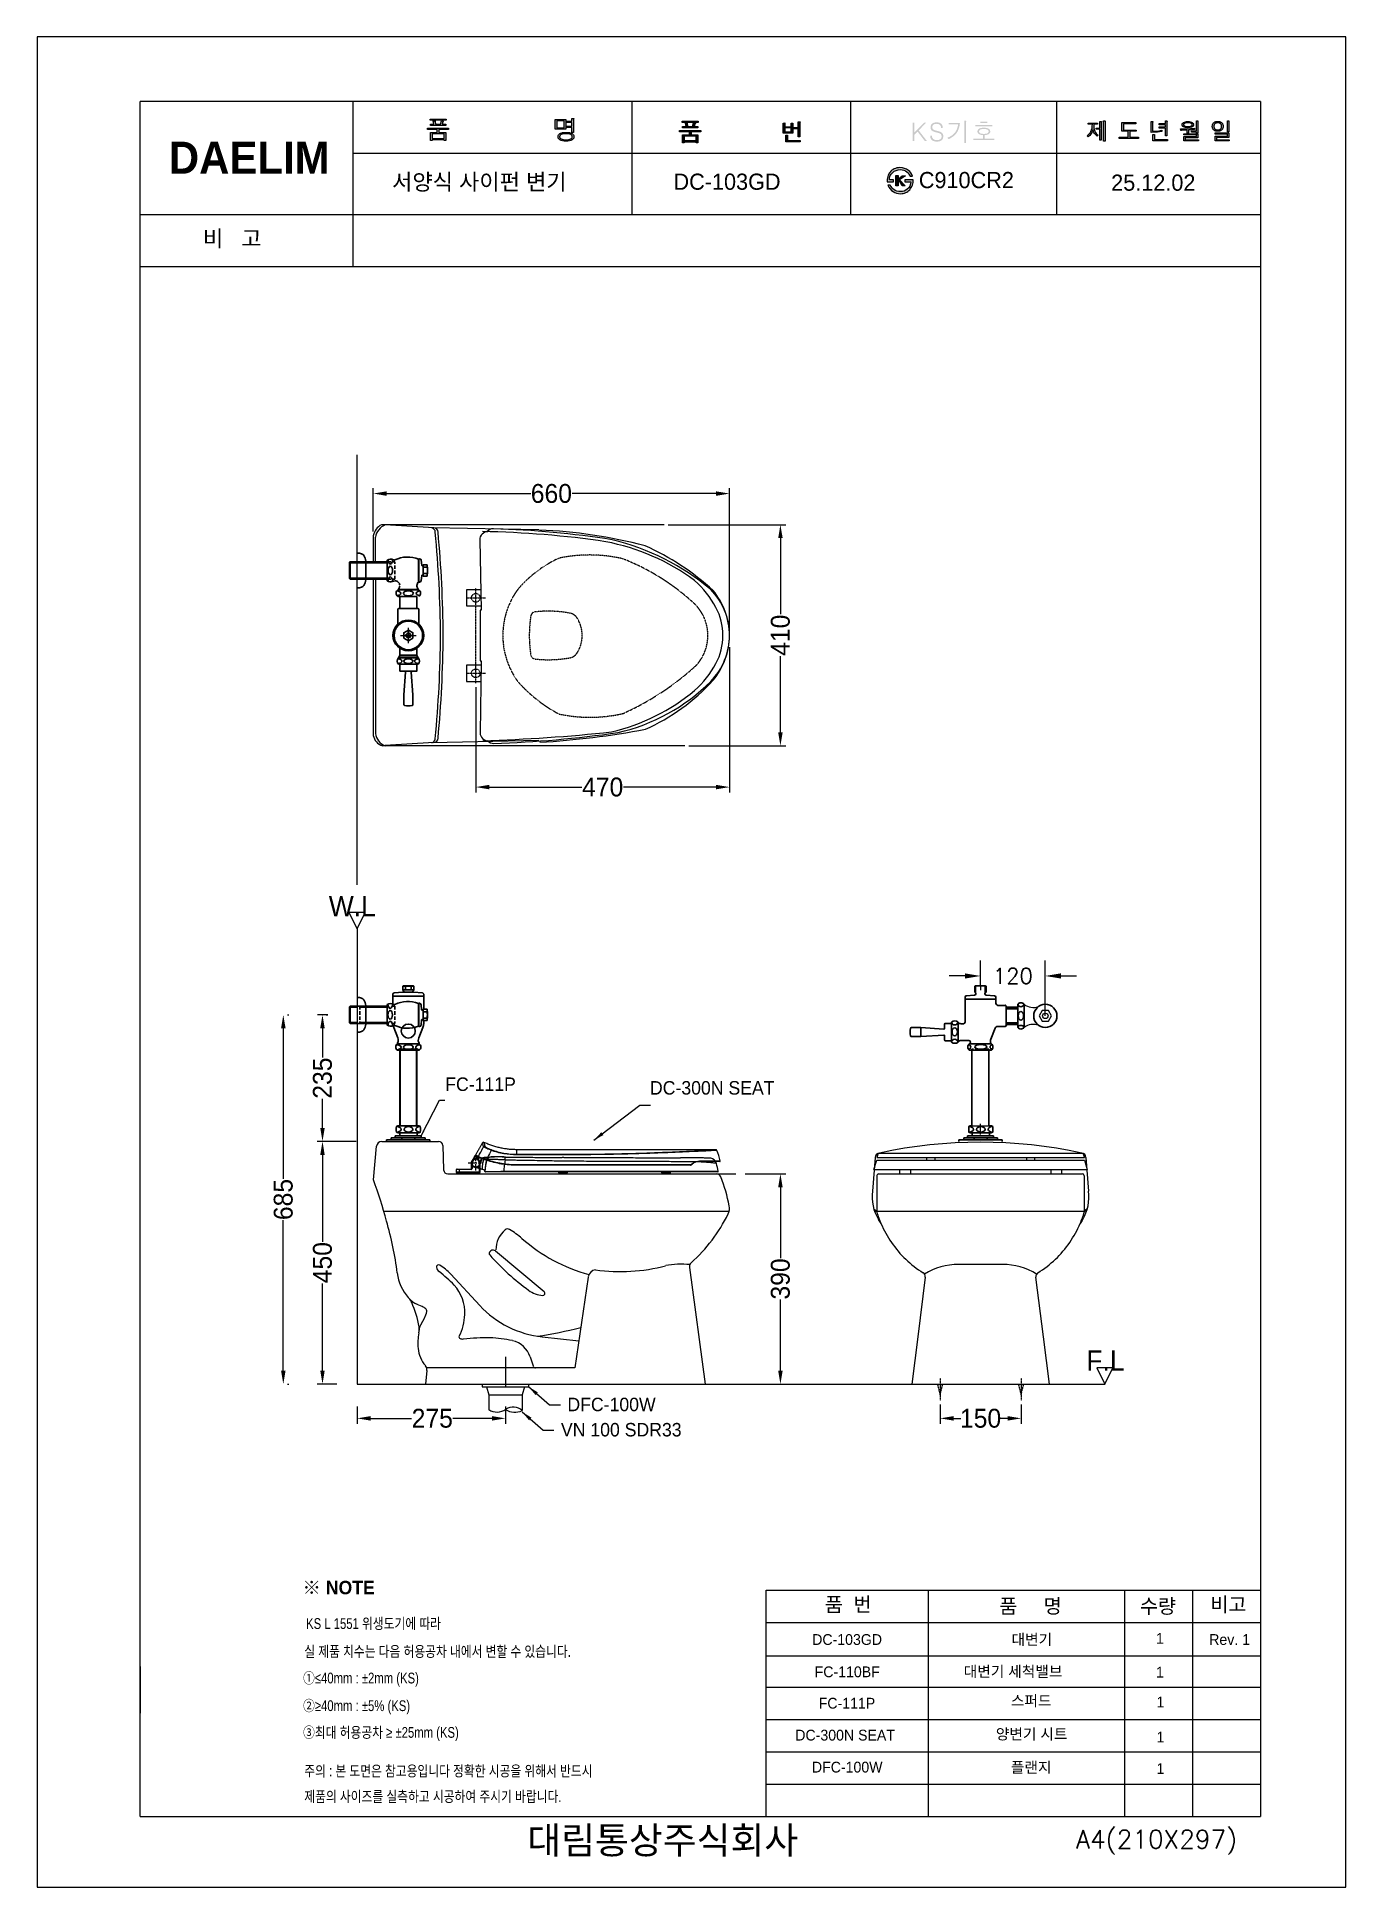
# Model space of a CAD drawing. Extents: x 66343 to 68769, y 58252 to 61683.
import ezdxf
from ezdxf.lldxf.tags import DXFTag

# ---------------------------------------------------------------- set-up
doc = ezdxf.new("R2010")
doc.units = 0
doc.header["$MEASUREMENT"] = 0
for name, pattern in [('BORDER', [18, 5, -2, 5, -2, 2, -2]), ('DASHDOT', [1, 0.5, -0.25, 0, -0.25]), ('DASHED', [0.75, 0.5, -0.25]), ('HIDDEN', [9.525, 6.35, -3.175])]:
    doc.linetypes.add(name, pattern=pattern)
doc.layers.get('0').update_dxf_attribs({"linetype": 'CONTINUOUS'})
doc.layers.get('Defpoints').update_dxf_attribs({"linetype": 'CONTINUOUS'})
for name, color, linetype in [('001', 7, 'CONTINUOUS'), ('002', 7, 'CONTINUOUS'), ('1', 7, 'CONTINUOUS'), ('2', 2, 'CONTINUOUS'), ('BU', 7, 'CONTINUOUS'), ('CENTER', 1, 'CONTINUOUS'), ('D', 2, 'CONTINUOUS'), ('Dim', 4, 'CONTINUOUS'), ('DIM2', 7, 'CONTINUOUS'), ('HIDDEN', 3, 'HIDDEN'), ('LINE', 7, 'CONTINUOUS'), ('LINE @ 1 VP1', 7, 'CONTINUOUS'), ('LINE @ 1 VPModel', 7, 'CONTINUOUS'), ('MAIN', 7, 'CONTINUOUS'), ('POINT', 3, 'CONTINUOUS'), ('YA', 7, 'CONTINUOUS')]:
    doc.layers.add(name, color=color, linetype=linetype)
for name, color, linetype, lineweight in [('AM_6', 2, 'CONTINUOUS', 30), ('DWG', 7, 'CONTINUOUS', 25), ('Y', 202, 'CONTINUOUS', 35)]:
    doc.layers.add(name, color=color, linetype=linetype, lineweight=lineweight)
doc.styles.add('____', font='')
doc.styles.add('h', font='', dxfattribs={"height": 30})
doc.styles.add('MtXpl_', font='')
doc.styles.get("Standard").update_dxf_attribs({"font": 'txt.shx', "bigfont": 'ghs.shx'})
doc.styles.add('굴림', font='', dxfattribs={"height": 3.2})
doc.styles.add('스타일1', font='txt.shx', dxfattribs={"bigfont": 'ghs.shx'})
doc.styles.get('____').set_extended_font_data('굴림')
doc.styles.get('h').set_extended_font_data('Haansoft Batang')
doc.styles.get('MtXpl_').set_extended_font_data('Gulim', bold=True)
doc.styles.get('굴림').set_extended_font_data('Gulim')
tags = doc.linetypes.add('Amconstr', pattern=[9999, 9999, 0]).pattern_tags.tags
tags[6:7] = [DXFTag(74, 4), DXFTag(75, 0), DXFTag(340, '0'), DXFTag(46, 1.0), DXFTag(50, 0.0), DXFTag(44, 0.0), DXFTag(45, 0.0)]
tags[4:5] = [DXFTag(74, 4), DXFTag(75, 0), DXFTag(340, '0'), DXFTag(46, 1.0), DXFTag(50, 0.0), DXFTag(44, 0.0), DXFTag(45, 0.0)]
doc.dimstyles.new('MSADIM', dxfattribs={"dimtxt": 35, "dimasz": 25, "dimexe": 10, "dimexo": 7.5, "dimgap": 0.09, "dimtad": 0, "dimtoh": 1, "dimdec": 0, "dimzin": 1, "dimdsep": 46, "dimtxsty": '____', "dimcen": 11.25, "dimadec": 0, "dimazin": 0, "dimtfac": 1, "dimtdec": 4, "dimtix": 1, "dimtmove": 0, "dimatfit": 3, "dimfxl": 0, "dimtolj": 1, "dimtzin": 1, "dimarcsym": 0})
doc.dimstyles.new('SERIM', dxfattribs={"dimscale": 10, "dimtxt": 3, "dimasz": 2, "dimexe": 1, "dimexo": 1.5, "dimgap": 1, "dimtad": 1, "dimtoh": 1, "dimdec": 0, "dimdsep": 46, "dimtxsty": 'h', "dimcen": -0.3, "dimclrt": 2, "dimadec": 0, "dimazin": 0, "dimtfac": 1, "dimtdec": 0, "dimtmove": 1, "dimatfit": 3, "dimfxl": 0, "dimtolj": 1, "dimtzin": 0, "dimarcsym": 0})
doc.dimstyles.get("Standard").update_dxf_attribs({"dimtxt": 0.18, "dimasz": 0.18, "dimexe": 0.18, "dimexo": 0.0625, "dimgap": 0.09, "dimtad": 0, "dimtih": 1, "dimtoh": 1, "dimdec": 4, "dimzin": 0, "dimdsep": 46, "dimtxsty": 'Standard', "dimcen": 0.09, "dimadec": 0, "dimazin": 0, "dimtfac": 1, "dimtdec": 4, "dimtofl": 0, "dimtmove": 0, "dimatfit": 0, "dimfxl": 0, "dimtolj": 1, "dimtzin": 0, "dimarcsym": 0})

msp = doc.modelspace()

# ---------------------------------------------------------------- texts
at = {"color": 3, "style": '굴림', "width": 0.8}
for s, p in [('KS L 1551 위생도기에 따라', (66841.7, 58730.9)), ('실 제품 치수는 다음 허용공차 내에서 변할 수 있습니다.', (66838.3, 58679.2)), ('①≤40mm : ±2mm (KS)', (66836.1, 58629.9)), ('②≥40mm : ±5%%% (KS)', (66836.1, 58578.6)), ('③최대 허용공차 ≥ ±25mm (KS)', (66836.1, 58529.1))]:
    msp.add_text(s, height=20, dxfattribs=at).set_placement(p)
at = {"color": 1, "style": '굴림', "width": 0.8}
for s, p in [('주의 : 본 도면은 참고용입니다 정확한 시공을 위해서 반드시', (66838.3, 58457.6)), ('제품의 사이즈를 실측하고 시공하여 주시기 바랍니다.', (66838.3, 58410.2))]:
    msp.add_text(s, height=20, dxfattribs=at).set_placement(p)
at = {"layer": '2', "style": 'MtXpl_'}
msp.add_text('※ NOTE', height=25, dxfattribs=at).set_placement((66835, 58795.2))
at = {"layer": 'AM_6', "color": 0, "char_height": 25, "attachment_point": 4, "style": 'h'}
for s, insert in [('{\\fGulim|b0|i0|c129|p50;FC-111P}', (67099.5, 59740.8)), ('{\\fGulim|b0|i0|c129|p50;DC-300N SEAT}', (67478.9, 59734.1))]:
    msp.add_mtext(s, dxfattribs=dict(at, insert=insert))
at = {"layer": 'AM_6', "color": 0, "char_height": 25, "attachment_point": 4}
for s, insert in [('{\\fGulim|b0|i0|c129|p50;DFC-100W}', (67325.9, 59147)), ('{\\fGulim|b0|i0|c129|p50;VN 100 SDR33}', (67313.9, 59100.2))]:
    msp.add_mtext(s, dxfattribs=dict(at, insert=insert))
at = {"layer": 'Dim', "color": 0, "attachment_point": 1}
for s, insert, char_height, width, style in [('{\\fGulim|b0|i0|c129|p50;서양식} {\\fGulim|b0|i0|c129|p50;사이펀} {\\fGulim|b0|i0|c129|p50;변기}', (67001, 61429), 30, 440.819, 'h'), ('DC-103GD', (67522.5, 61429.5), 30, 639, 'h'), ('C910CR2', (67977.1, 61432.5), 30, 639, 'h'), ('25.12.02', (68333.5, 61427.7), 30, 639, 'h'), ('{\\fGulim|b0|i0|c129|p50;DC-103GD}', (67779.5, 58721.3), 20, 132.31, '스타일1'), ('{\\fGulim|b0|i0|c129|p50; 대변기}', (68141.6, 58721.2), 20, 530.718, '스타일1'), ('{\\fGulim|b0|i0|c129|p50;Rev. 1}', (68515.2, 58721.3), 20, 132.31, '스타일1'), ('{\\fGulim|b0|i0|c129|p50;FC-110BF}', (67784.1, 58661.4), 20, 132.31, '스타일1'), ('{\\fGulim|b0|i0|c129|p50;              대변기 세척밸브}', (67958.5, 58662.1), 20, 530.718, '스타일1'), ('{\\fGulim|b0|i0|c129|p50;FC-111P}', (67791.6, 58603.2), 20, 132.31, '스타일1'), ('{\\fGulim|b0|i0|c129|p50; 스퍼드}', (68140.4, 58607.8), 20, 530.718, '스타일1'), ('{\\fGulim|b0|i0|c129|p50;DC-300N SEAT}', (67748.2, 58544), 20, 220.877, '스타일1'), ('{\\fGulim|b0|i0|c129|p50;양변기 시트}', (68119.8, 58546.1), 20, 212, '스타일1'), ('{\\fGulim|b0|i0|c129|p50;DFC-100W}', (67779, 58484.7), 20, 147, '스타일1'), ('{\\fGulim|b0|i0|c129|p50; 플랜지}', (68140.4, 58484.4), 20, 530.718, '스타일1'), ('{\\fGulim|b0|i0|c129|p50;       대림통상주식회사\\P}', (67124.4, 58364.1), 50, 1090, '스타일1')]:
    msp.add_mtext(s, dxfattribs=dict(at, insert=insert, char_height=char_height, width=width, style=style))
for s, insert, char_height, style in [('{\\fGulim|b0|i0|c129|p50;비}   {\\fGulim|b0|i0|c129|p50;고}', (66650.5, 61324.3), 30, 'h'), ('{\\fGulim|b0|i0|c129|p50;품  번}', (67802.9, 58789.7), 26.746, '스타일1'), ('{\\fGulim|b0|i0|c129|p50;품     명}', (68126.1, 58786.8), 26.746, '스타일1'), ('{\\fGulim|b0|i0|c129|p50;수량}', (68386.7, 58786.5), 26.746, '스타일1'), ('{\\fGulim|b0|i0|c129|p50;비고}', (68517.2, 58789.7), 26.746, '스타일1'), ('{\\fGulim|b0|i0|c129|p50;1\\P}', (68416.6, 58723.4), 20, '스타일1'), ('{\\fGulim|b0|i0|c129|p50;1\\P}', (68416.6, 58660.8), 20, '스타일1'), ('{\\fGulim|b0|i0|c129|p50;1\\P}', (68417.5, 58605.4), 20, '스타일1'), ('{\\fGulim|b0|i0|c129|p50;1\\P}', (68417.6, 58540.4), 20, '스타일1'), ('{\\fGulim|b0|i0|c129|p50;1\\P}', (68417.6, 58482), 20, '스타일1')]:
    msp.add_mtext(s, dxfattribs=dict(at, insert=insert, char_height=char_height, style=style))
at = {"layer": 'DIM2', "color": 0, "char_height": 37.5, "attachment_point": 7, "line_spacing_factor": 0.963855}
for s, insert, width in [('\\f굴림;W.L', (66883.7, 60052.4), 123.711), ('\\f굴림;F.L', (68287.5, 59209.8), 105.541)]:
    msp.add_mtext(s, dxfattribs=dict(at, insert=insert, width=width))
at = {"layer": 'YA', "color": 7}
msp.add_text('A4(210X297)', height=33.819, dxfattribs=at).set_placement((68268.4, 58324.1))
at = {"layer": 'YA', "color": 7, "insert": (66587.3, 61488.7), "char_height": 59.437, "width": 290.871, "attachment_point": 1, "style": 'h'}
msp.add_mtext('{\\fHYGraphic-Medium|b1|i0|c129|p18;DAELIM}', dxfattribs=at)

# ---------------------------------------------------------------- blocks, each defined once
blk = doc.blocks.new('*D6')
at = {"layer": 'Defpoints', "color": 0}
for p in [(66872.1, 59635), (66942, 59635), (66906.2, 59185.1)]:
    blk.add_point(p, dxfattribs=at)
at = {"layer": 'Dim', "color": 0, "lineweight": -2}
for p, q in [((66934.5, 59635), (66862.1, 59635)), ((66872.1, 59610), (66872.1, 59448.9)), ((66872.1, 59210.1), (66872.1, 59371.2)), ((66898.7, 59185.1), (66862.1, 59185.1))]:
    blk.add_line(p, q, dxfattribs=at)
at = {"layer": 'Dim', "color": 0}
for points in [[(66867.9, 59610), (66876.2, 59610), (66872.1, 59635)], [(66867.9, 59210.1), (66876.2, 59210.1), (66872.1, 59185.1)]]:
    blk.add_solid(points, dxfattribs=at)
at = {"layer": 'Dim', "color": 0, "insert": (66872.1, 59410.1), "char_height": 35, "attachment_point": 5, "rotation": 90, "style": '____'}
blk.add_mtext('\\A1;450', dxfattribs=at)
blk = doc.blocks.new('*D7')
at = {"layer": 'Defpoints', "color": 0}
for p in [(66966.2, 60836.2), (66966.2, 60758.1), (67626.2, 60573.1)]:
    blk.add_point(p, dxfattribs=at)
at = {"layer": 'Dim', "color": 0, "lineweight": -2}
for p, q in [((66966.2, 60765.6), (66966.2, 60846.2)), ((66991.2, 60836.2), (67257.9, 60836.2)), ((67601.2, 60836.2), (67334.5, 60836.2)), ((67626.2, 60580.6), (67626.2, 60846.2))]:
    blk.add_line(p, q, dxfattribs=at)
at = {"layer": 'Dim', "color": 0}
for points in [[(66991.2, 60840.4), (66991.2, 60832), (66966.2, 60836.2)], [(67601.2, 60840.4), (67601.2, 60832), (67626.2, 60836.2)]]:
    blk.add_solid(points, dxfattribs=at)
at = {"layer": 'Dim', "color": 0, "insert": (67296.2, 60836.2), "char_height": 35, "attachment_point": 5, "style": '____'}
blk.add_mtext('\\A1;660', dxfattribs=at)
blk = doc.blocks.new('*D8')
at = {"layer": 'Defpoints', "color": 0}
for p in [(66871.3, 59869.6), (66872.1, 59869.6), (66942, 59635)]:
    blk.add_point(p, dxfattribs=at)
at = {"layer": 'Dim', "color": 0, "lineweight": -2}
for p, q in [((66878.8, 59869.6), (66882.1, 59869.6)), ((66872.1, 59844.6), (66872.1, 59790.6)), ((66872.1, 59660), (66872.1, 59714)), ((66934.5, 59635), (66862.1, 59635))]:
    blk.add_line(p, q, dxfattribs=at)
at = {"layer": 'Dim', "color": 0}
for points in [[(66867.9, 59844.6), (66876.2, 59844.6), (66872.1, 59869.6)], [(66867.9, 59660), (66876.2, 59660), (66872.1, 59635)]]:
    blk.add_solid(points, dxfattribs=at)
at = {"layer": 'Dim', "color": 0, "insert": (66872.1, 59752.3), "char_height": 35, "attachment_point": 5, "rotation": 90, "style": '____'}
blk.add_mtext('\\A1;235', dxfattribs=at)
blk = doc.blocks.new('*D9')
at = {"layer": 'Defpoints', "color": 0}
for p in [(68016.5, 59154.7), (68166.5, 59154.7), (68016.5, 59121.4)]:
    blk.add_point(p, dxfattribs=at)
at = {"layer": 'Dim', "color": 0, "lineweight": -2}
for p, q in [((68016.5, 59147.2), (68016.5, 59111.4)), ((68166.5, 59147.2), (68166.5, 59111.4)), ((68041.5, 59121.4), (68055.1, 59121.4)), ((68141.5, 59121.4), (68127.9, 59121.4))]:
    blk.add_line(p, q, dxfattribs=at)
at = {"layer": 'Dim', "color": 0}
for points in [[(68041.5, 59125.6), (68041.5, 59117.2), (68016.5, 59121.4)], [(68141.5, 59125.6), (68141.5, 59117.2), (68166.5, 59121.4)]]:
    blk.add_solid(points, dxfattribs=at)
at = {"layer": 'Dim', "color": 0, "insert": (68091.5, 59121.4), "char_height": 35, "attachment_point": 5, "style": '____'}
blk.add_mtext('\\A1;150', dxfattribs=at)
blk = doc.blocks.new('*D10')
at = {"layer": 'Defpoints', "color": 0}
for p in [(67626.4, 60559), (67156.2, 60484.7), (67156.2, 60291.9)]:
    blk.add_point(p, dxfattribs=at)
at = {"layer": 'Dim', "color": 0, "lineweight": -2}
for p, q in [((67626.4, 60551.5), (67626.4, 60281.9)), ((67156.2, 60477.2), (67156.2, 60281.9)), ((67181.2, 60291.9), (67352.4, 60291.9)), ((67601.4, 60291.9), (67430.1, 60291.9))]:
    blk.add_line(p, q, dxfattribs=at)
at = {"layer": 'Dim', "color": 0}
for points in [[(67181.2, 60296.1), (67181.2, 60287.8), (67156.2, 60291.9)], [(67601.4, 60296.1), (67601.4, 60287.8), (67626.4, 60291.9)]]:
    blk.add_solid(points, dxfattribs=at)
at = {"layer": 'Dim', "color": 0, "insert": (67391.3, 60291.9), "char_height": 35, "attachment_point": 5, "style": '____'}
blk.add_mtext('\\A1;470', dxfattribs=at)
blk = doc.blocks.new('*D11')
at = {"layer": 'Defpoints', "color": 0}
for p in [(67648.1, 59574.9), (67720.6, 59574.9), (67581.2, 59184.9)]:
    blk.add_point(p, dxfattribs=at)
at = {"layer": 'Dim', "color": 0, "lineweight": -2}
for p, q in [((67655.6, 59574.9), (67730.6, 59574.9)), ((67720.6, 59549.9), (67720.6, 59418.2)), ((67720.6, 59209.9), (67720.6, 59341.6)), ((67588.7, 59184.9), (67730.6, 59184.9))]:
    blk.add_line(p, q, dxfattribs=at)
at = {"layer": 'Dim', "color": 0}
for points in [[(67716.5, 59549.9), (67724.8, 59549.9), (67720.6, 59574.9)], [(67716.5, 59209.9), (67724.8, 59209.9), (67720.6, 59184.9)]]:
    blk.add_solid(points, dxfattribs=at)
at = {"layer": 'Dim', "color": 0, "insert": (67720.6, 59379.9), "char_height": 35, "attachment_point": 5, "rotation": 90, "style": '____'}
blk.add_mtext('\\A1;390', dxfattribs=at)
blk = doc.blocks.new('*D4')
at = {"layer": 'Defpoints', "color": 0}
for p in [(66936.2, 59151), (67211.1, 59151), (66936.2, 59121.4)]:
    blk.add_point(p, dxfattribs=at)
at = {"layer": 'Dim', "color": 0, "lineweight": -2}
for p, q in [((66936.2, 59143.5), (66936.2, 59111.4)), ((67211.1, 59143.5), (67211.1, 59111.4)), ((66961.2, 59121.4), (67037.1, 59121.4)), ((67186.1, 59121.4), (67113.8, 59121.4))]:
    blk.add_line(p, q, dxfattribs=at)
at = {"layer": 'Dim', "color": 0}
for points in [[(66961.2, 59125.6), (66961.2, 59117.2), (66936.2, 59121.4)], [(67186.1, 59125.6), (67186.1, 59117.2), (67211.1, 59121.4)]]:
    blk.add_solid(points, dxfattribs=at)
at = {"layer": 'Dim', "color": 0, "insert": (67075.5, 59121.4), "char_height": 35, "attachment_point": 5, "style": '____'}
blk.add_mtext('\\A1;275', dxfattribs=at)
blk = doc.blocks.new('*D5')
at = {"layer": 'Defpoints', "color": 0}
for p in [(67505.2, 60778.5), (67720.6, 60778.5), (67543.7, 60368.5)]:
    blk.add_point(p, dxfattribs=at)
at = {"layer": 'Dim', "color": 0, "lineweight": -2}
for p, q in [((67512.7, 60778.5), (67730.6, 60778.5)), ((67720.6, 60753.5), (67720.6, 60612.3)), ((67720.6, 60393.5), (67720.6, 60534.7)), ((67551.2, 60368.5), (67730.6, 60368.5))]:
    blk.add_line(p, q, dxfattribs=at)
at = {"layer": 'Dim', "color": 0}
for points in [[(67716.5, 60753.5), (67724.8, 60753.5), (67720.6, 60778.5)], [(67716.5, 60393.5), (67724.8, 60393.5), (67720.6, 60368.5)]]:
    blk.add_solid(points, dxfattribs=at)
at = {"layer": 'Dim', "color": 0, "insert": (67720.6, 60573.5), "char_height": 35, "attachment_point": 5, "rotation": 90, "style": '____'}
blk.add_mtext('\\A1;410', dxfattribs=at)
blk = doc.blocks.new('*D12')
at = {"layer": 'Defpoints', "color": 0}
for p in [(68211.5, 59941.7), (68091.2, 59915.5), (68211.5, 59915.5)]:
    blk.add_point(p, dxfattribs=at)
at = {"layer": 'Dim', "color": 0, "lineweight": -2}
for p, q in [((68091.2, 59925.5), (68091.2, 59970.5)), ((68211.5, 59925.5), (68211.5, 59970.5)), ((68062.4, 59941.7), (68033.6, 59941.7)), ((68240.3, 59941.7), (68269.1, 59941.7))]:
    blk.add_line(p, q, dxfattribs=at)
at = {"layer": 'Dim', "color": 0}
for points in [[(68062.4, 59946.5), (68062.4, 59936.9), (68091.2, 59941.7)], [(68240.3, 59946.5), (68240.3, 59936.9), (68211.5, 59941.7)]]:
    blk.add_solid(points, dxfattribs=at)
at = {"layer": 'Dim', "color": 0, "insert": (68151.3, 59941.7), "char_height": 28.8, "attachment_point": 5}
blk.add_mtext('\\A1;120', dxfattribs=at)
blk = doc.blocks.new('*D13')
at = {"layer": 'Defpoints', "color": 0}
for p in [(66799.5, 59869.6), (66799.5, 59869.6), (66799.5, 59184.9)]:
    blk.add_point(p, dxfattribs=at)
at = {"layer": 'Dim', "color": 0, "lineweight": -2}
for p, q in [((66807, 59869.6), (66809.5, 59869.6)), ((66799.5, 59844.6), (66799.5, 59565.5)), ((66799.5, 59209.9), (66799.5, 59488.9)), ((66807, 59184.9), (66809.5, 59184.9))]:
    blk.add_line(p, q, dxfattribs=at)
at = {"layer": 'Dim', "color": 0}
for points in [[(66795.3, 59844.6), (66803.7, 59844.6), (66799.5, 59869.6)], [(66795.3, 59209.9), (66803.7, 59209.9), (66799.5, 59184.9)]]:
    blk.add_solid(points, dxfattribs=at)
at = {"layer": 'Dim', "color": 0, "insert": (66799.5, 59527.2), "char_height": 35, "attachment_point": 5, "rotation": 90, "style": '____'}
blk.add_mtext('\\A1;685', dxfattribs=at)
blk = doc.blocks.new('*U20')
at = {"layer": 'LINE @ 1 VP1', "linetype": 'Amconstr'}
h = blk.add_hatch(color=256, dxfattribs=at)
h.dxf.hatch_style = 1
h.paths.add_polyline_path([(67545.8, 61516.9), (67539.3, 61516.9), (67539.3, 61514.5), (67567.6, 61514.5), (67567.6, 61516.9), (67561, 61516.9), (67562.2, 61521.3), (67562.3, 61521.7), (67562.9, 61522.4), (67562.9, 61522.5), (67563, 61522.5), (67563, 61522.6), (67563, 61522.6), (67563, 61522.6), (67563, 61522.6), (67563, 61522.7), (67563, 61522.7), (67563, 61522.7), (67563, 61522.7), (67562.9, 61522.7), (67562.9, 61522.8), (67562.7, 61522.8), (67562, 61523), (67559.5, 61523.4), (67558, 61516.9), (67548.8, 61516.9), (67547.6, 61521.8), (67547.8, 61522.3), (67548, 61522.6), (67548, 61522.7), (67548, 61522.8), (67548, 61522.8), (67548, 61522.8), (67548, 61522.9), (67548, 61522.9), (67548, 61522.9), (67548, 61522.9), (67548, 61523), (67548, 61523), (67547.9, 61523), (67547.9, 61523), (67547.8, 61523), (67547.5, 61523.1), (67546.6, 61523.1), (67544.5, 61523.1)])
h.paths.add_polyline_path([(67533.9, 61509.5), (67533.9, 61507), (67551.9, 61507), (67551.9, 61501.5), (67539.3, 61501.5), (67539.3, 61486.7), (67542.5, 61486.7), (67542.5, 61488), (67564.5, 61488), (67564.5, 61486.7), (67567.6, 61486.7), (67567.6, 61501.5), (67555, 61501.5), (67555, 61507), (67573, 61507), (67573, 61509.5)])
h.paths.add_polyline_path([(67564.5, 61498.9), (67564.5, 61490.6), (67542.5, 61490.6), (67542.5, 61498.9)], flags=16)
at = {"layer": 'LINE @ 1 VPModel', "linetype": 'Amconstr'}
h = blk.add_hatch(color=256, dxfattribs=at)
h.dxf.hatch_style = 1
h.paths.add_polyline_path([(67545.8, 61516.9), (67539.3, 61516.9), (67539.3, 61514.5), (67567.6, 61514.5), (67567.6, 61516.9), (67561, 61516.9), (67562.2, 61521.3), (67562.3, 61521.7), (67562.9, 61522.4), (67562.9, 61522.5), (67563, 61522.5), (67563, 61522.6), (67563, 61522.6), (67563, 61522.6), (67563, 61522.6), (67563, 61522.7), (67563, 61522.7), (67563, 61522.7), (67563, 61522.7), (67562.9, 61522.7), (67562.9, 61522.8), (67562.7, 61522.8), (67562, 61523), (67559.5, 61523.4), (67558, 61516.9), (67548.8, 61516.9), (67547.6, 61521.8), (67547.8, 61522.3), (67548, 61522.6), (67548, 61522.7), (67548, 61522.8), (67548, 61522.8), (67548, 61522.8), (67548, 61522.9), (67548, 61522.9), (67548, 61522.9), (67548, 61522.9), (67548, 61523), (67548, 61523), (67547.9, 61523), (67547.9, 61523), (67547.8, 61523), (67547.5, 61523.1), (67546.6, 61523.1), (67544.5, 61523.1)])
h.paths.add_polyline_path([(67533.9, 61509.5), (67533.9, 61507), (67551.9, 61507), (67551.9, 61501.5), (67539.3, 61501.5), (67539.3, 61486.7), (67542.5, 61486.7), (67542.5, 61488), (67564.5, 61488), (67564.5, 61486.7), (67567.6, 61486.7), (67567.6, 61501.5), (67555, 61501.5), (67555, 61507), (67573, 61507), (67573, 61509.5)])
h.paths.add_polyline_path([(67564.5, 61498.9), (67564.5, 61490.6), (67542.5, 61490.6), (67542.5, 61498.9)], flags=16)
blk = doc.blocks.new('*U21')
at = {"layer": 'LINE @ 1 VP1', "linetype": 'Amconstr'}
h = blk.add_hatch(color=256, dxfattribs=at)
h.dxf.hatch_style = 1
h.paths.add_polyline_path([(67568.3, 61526.7), (67538.7, 61526.7), (67538.7, 61524.3), (67568.3, 61524.3)])
at = {"layer": 'LINE @ 1 VPModel', "linetype": 'Amconstr'}
h = blk.add_hatch(color=256, dxfattribs=at)
h.dxf.hatch_style = 1
h.paths.add_polyline_path([(67568.3, 61526.7), (67538.7, 61526.7), (67538.7, 61524.3), (67568.3, 61524.3)])
blk = doc.blocks.new('*U22')
at = {"layer": 'LINE @ 1 VP1', "linetype": 'Amconstr'}
h = blk.add_hatch(color=256, dxfattribs=at)
h.dxf.hatch_style = 1
h.paths.add_polyline_path([(67743.5, 61521.6), (67743.5, 61522), (67743.7, 61522.3), (67743.8, 61522.5), (67743.8, 61522.6), (67743.8, 61522.7), (67743.8, 61522.8), (67743.8, 61522.8), (67743.8, 61522.8), (67743.8, 61522.8), (67743.8, 61522.9), (67743.8, 61522.9), (67743.8, 61522.9), (67743.8, 61522.9), (67743.7, 61522.9), (67743.6, 61523), (67743.5, 61523), (67743.4, 61523.1), (67742.5, 61523.1), (67740.7, 61523.1), (67740.7, 61516.5), (67728.7, 61516.5), (67728.7, 61521.8), (67728.8, 61522.2), (67729, 61522.5), (67729.1, 61522.7), (67729.2, 61522.7), (67729.2, 61522.8), (67729.2, 61522.8), (67729.2, 61522.9), (67729.2, 61522.9), (67729.2, 61522.9), (67729.2, 61522.9), (67729.2, 61522.9), (67729.2, 61523), (67729.2, 61523), (67729.2, 61523), (67729.1, 61523), (67729.1, 61523), (67729.1, 61523), (67728.8, 61523.1), (67728.2, 61523.1), (67726, 61523.1), (67726, 61504.7), (67743.5, 61504.7), (67743.5, 61512.8), (67753.8, 61512.8), (67753.8, 61497.6), (67756.7, 61497.6), (67756.7, 61523.9), (67756.7, 61524.3), (67756.9, 61524.6), (67757, 61524.8), (67757, 61525), (67757, 61525), (67757, 61525.1), (67757, 61525.1), (67757, 61525.1), (67757, 61525.1), (67757, 61525.2), (67757, 61525.2), (67757, 61525.2), (67756.9, 61525.3), (67756.9, 61525.3), (67756.9, 61525.3), (67756.8, 61525.3), (67756.5, 61525.4), (67756.2, 61525.4), (67753.8, 61525.4), (67753.8, 61515.1), (67743.5, 61515.1)])
h.paths.add_polyline_path([(67740.7, 61514.2), (67740.7, 61506.9), (67728.7, 61506.9), (67728.7, 61514.2)], flags=16)
h.paths.add_polyline_path([(67733.8, 61500.1), (67733.7, 61499.9), (67733.6, 61499.6), (67733.6, 61499.3), (67733.6, 61491), (67757.5, 61491), (67757.5, 61488.7), (67730.8, 61488.7), (67730.8, 61500.5), (67732.8, 61500.5), (67733.5, 61500.5), (67733.7, 61500.4), (67733.9, 61500.4), (67733.9, 61500.3), (67733.9, 61500.2)])
at = {"layer": 'LINE @ 1 VPModel', "linetype": 'Amconstr'}
h = blk.add_hatch(color=256, dxfattribs=at)
h.dxf.hatch_style = 1
h.paths.add_polyline_path([(67743.5, 61521.6), (67743.5, 61522), (67743.7, 61522.3), (67743.8, 61522.5), (67743.8, 61522.6), (67743.8, 61522.7), (67743.8, 61522.8), (67743.8, 61522.8), (67743.8, 61522.8), (67743.8, 61522.8), (67743.8, 61522.9), (67743.8, 61522.9), (67743.8, 61522.9), (67743.8, 61522.9), (67743.7, 61522.9), (67743.6, 61523), (67743.5, 61523), (67743.4, 61523.1), (67742.5, 61523.1), (67740.7, 61523.1), (67740.7, 61516.5), (67728.7, 61516.5), (67728.7, 61521.8), (67728.8, 61522.2), (67729, 61522.5), (67729.1, 61522.7), (67729.2, 61522.7), (67729.2, 61522.8), (67729.2, 61522.8), (67729.2, 61522.9), (67729.2, 61522.9), (67729.2, 61522.9), (67729.2, 61522.9), (67729.2, 61522.9), (67729.2, 61523), (67729.2, 61523), (67729.2, 61523), (67729.1, 61523), (67729.1, 61523), (67729.1, 61523), (67728.8, 61523.1), (67728.2, 61523.1), (67726, 61523.1), (67726, 61504.7), (67743.5, 61504.7), (67743.5, 61512.8), (67753.8, 61512.8), (67753.8, 61497.6), (67756.7, 61497.6), (67756.7, 61523.9), (67756.7, 61524.3), (67756.9, 61524.6), (67757, 61524.8), (67757, 61525), (67757, 61525), (67757, 61525.1), (67757, 61525.1), (67757, 61525.1), (67757, 61525.1), (67757, 61525.2), (67757, 61525.2), (67757, 61525.2), (67756.9, 61525.3), (67756.9, 61525.3), (67756.9, 61525.3), (67756.8, 61525.3), (67756.5, 61525.4), (67756.2, 61525.4), (67753.8, 61525.4), (67753.8, 61515.1), (67743.5, 61515.1)])
h.paths.add_polyline_path([(67740.7, 61514.2), (67740.7, 61506.9), (67728.7, 61506.9), (67728.7, 61514.2)], flags=16)
h.paths.add_polyline_path([(67733.8, 61500.1), (67733.7, 61499.9), (67733.6, 61499.6), (67733.6, 61499.3), (67733.6, 61491), (67757.5, 61491), (67757.5, 61488.7), (67730.8, 61488.7), (67730.8, 61500.5), (67732.8, 61500.5), (67733.5, 61500.5), (67733.7, 61500.4), (67733.9, 61500.4), (67733.9, 61500.3), (67733.9, 61500.2)])
blk = doc.blocks.new('*U23')
at = {"layer": 'LINE @ 1 VP1', "linetype": 'Amconstr'}
h = blk.add_hatch(color=256, dxfattribs=at)
h.dxf.hatch_style = 1
h.paths.add_polyline_path([(67976.8, 61509.6), (67990.6, 61523.7), (67986.5, 61523.7), (67969, 61505.7), (67969, 61523.7), (67965.9, 61523.7), (67965.9, 61489.8), (67969, 61489.8), (67969, 61501.7), (67974.7, 61507.5), (67988.3, 61489.8), (67992.2, 61489.8)])
h.paths.add_polyline_path([(68003.1, 61512), (68002.9, 61512.4), (68002.6, 61512.8), (68002.5, 61513.3), (68002.3, 61513.8), (68002.2, 61514.3), (68002.1, 61515.4), (68002.2, 61516.1), (68002.2, 61516.9), (68002.4, 61517.5), (68002.6, 61518.1), (68002.9, 61518.7), (68003.2, 61519.2), (68003.6, 61519.7), (68004.1, 61520.2), (68004.6, 61520.5), (68005.2, 61520.9), (68005.9, 61521.2), (68006.6, 61521.4), (68008.1, 61521.7), (68009.9, 61521.8), (68011.8, 61521.7), (68013.4, 61521.3), (68014.1, 61521.1), (68014.8, 61520.7), (68015.4, 61520.3), (68016, 61519.9), (68016.5, 61519.4), (68017, 61518.8), (68017.4, 61518.2), (68017.7, 61517.5), (68017.9, 61516.8), (68018.1, 61516), (68018.2, 61514.3), (68021.5, 61514.3), (68021.3, 61516.6), (68021, 61517.6), (68020.7, 61518.6), (68020.3, 61519.5), (68019.7, 61520.4), (68019.1, 61521.2), (68018.4, 61521.9), (68017.6, 61522.5), (68016.8, 61523), (68015.8, 61523.5), (68014.8, 61523.9), (68012.6, 61524.4), (68010.1, 61524.6), (68007.6, 61524.4), (68005.4, 61523.9), (68004.4, 61523.6), (68003.5, 61523.2), (68002.6, 61522.7), (68001.8, 61522.1), (68001.1, 61521.4), (68000.5, 61520.7), (68000, 61520), (67999.6, 61519.2), (67999.3, 61518.3), (67999, 61517.4), (67998.9, 61516.5), (67998.8, 61515.5), (67999, 61513.6), (67999.2, 61512.8), (67999.4, 61512), (67999.7, 61511.2), (68000.1, 61510.6), (68000.6, 61510), (68001.1, 61509.4), (68001.7, 61509), (68002.3, 61508.5), (68003.9, 61507.7), (68008.2, 61506.2), (68011.4, 61505.4), (68015.1, 61504.3), (68016.4, 61503.7), (68017, 61503.3), (68017.4, 61503), (68017.9, 61502.6), (68018.2, 61502.1), (68018.6, 61501.6), (68018.8, 61501), (68019, 61500.4), (68019.2, 61499.7), (68019.3, 61498.2), (68019.3, 61497.5), (68019.2, 61496.8), (68019, 61496.1), (68018.7, 61495.5), (68018.4, 61494.9), (68018, 61494.4), (68017.6, 61493.9), (68017, 61493.4), (68016.5, 61493), (68015.8, 61492.6), (68015.1, 61492.3), (68014.4, 61492), (68012.7, 61491.7), (68010.8, 61491.5), (68008.6, 61491.7), (68006.8, 61492.1), (68005.9, 61492.4), (68005.1, 61492.8), (68004.4, 61493.3), (68003.8, 61493.8), (68003.2, 61494.4), (68002.7, 61495), (68002.3, 61495.7), (68001.9, 61496.5), (68001.7, 61497.3), (68001.5, 61498.1), (68001.3, 61500), (67998.1, 61500), (67998.1, 61499.8), (67998.3, 61497.3), (67998.5, 61496.2), (67998.9, 61495.1), (67999.4, 61494.1), (67999.9, 61493.2), (68000.6, 61492.4), (68001.3, 61491.6), (68002.2, 61491), (68003.1, 61490.4), (68004.2, 61489.9), (68005.3, 61489.5), (68007.9, 61489), (68010.8, 61488.8), (68013.3, 61489), (68015.6, 61489.5), (68016.6, 61489.8), (68017.6, 61490.3), (68018.5, 61490.8), (68019.3, 61491.5), (68020, 61492.2), (68020.7, 61492.9), (68021.2, 61493.7), (68021.7, 61494.6), (68022, 61495.5), (68022.2, 61496.5), (68022.4, 61497.5), (68022.4, 61498.6), (68022.3, 61500.5), (68022.1, 61501.4), (68021.8, 61502.2), (68021.4, 61503), (68021, 61503.7), (68020.5, 61504.4), (68019.9, 61505), (68019.2, 61505.5), (68018.5, 61506.1), (68016.7, 61507), (68014.4, 61507.9), (68011.8, 61508.6), (68007.8, 61509.6), (68006.4, 61510), (68005.2, 61510.5), (68004.2, 61511), (68003.8, 61511.3), (68003.5, 61511.7)])
h.paths.add_polyline_path([(68052.4, 61517.5), (68053.2, 61523.1), (68032.5, 61523.1), (68032.5, 61520.6), (68049.9, 61520.6), (68049.1, 61516.1), (68047.8, 61512.1), (68045.9, 61508.3), (68043.4, 61504.8), (68040.6, 61502), (68037.4, 61499.6), (68033.9, 61497.6), (68030, 61496), (68032.2, 61493.4), (68036.5, 61495.5), (68040.3, 61498), (68043.6, 61500.7), (68046.3, 61503.8), (68049, 61507.8), (68051, 61512.4)])
h.paths.add_polyline_path([(68064.8, 61525.7), (68064.9, 61526.2), (68065.1, 61526.6), (68065.2, 61526.8), (68065.3, 61526.9), (68065.3, 61527), (68065.3, 61527.1), (68065.3, 61527.1), (68065.3, 61527.1), (68065.3, 61527.1), (68065.3, 61527.1), (68065.3, 61527.2), (68065.3, 61527.2), (68065.3, 61527.2), (68065.3, 61527.2), (68065.2, 61527.2), (68065.2, 61527.2), (68065.1, 61527.3), (68064.8, 61527.3), (68063.9, 61527.4), (68061.7, 61527.4), (68061.7, 61486), (68064.8, 61486)])
h.paths.add_polyline_path([(68104.3, 61525.6), (68090.9, 61525.6), (68090.9, 61523.2), (68104.3, 61523.2)])
h.paths.add_polyline_path([(68113.2, 61519.6), (68081.9, 61519.6), (68081.9, 61517.2), (68113.2, 61517.2)])
h.paths.add_polyline_path([(68106.6, 61512.6), (68105.7, 61513.1), (68104.8, 61513.5), (68102.7, 61514.1), (68100.3, 61514.5), (68097.6, 61514.6), (68094.8, 61514.5), (68092.4, 61514.1), (68090.3, 61513.5), (68089.4, 61513.1), (68088.6, 61512.6), (68087.9, 61512.1), (68087.3, 61511.6), (68086.9, 61511), (68086.5, 61510.4), (68086.2, 61509.8), (68085.9, 61509.1), (68085.8, 61508.4), (68085.8, 61507.6), (68085.8, 61507), (68085.9, 61506.3), (68086.1, 61505.7), (68086.4, 61505.1), (68086.7, 61504.5), (68087.1, 61504), (68087.6, 61503.5), (68088.2, 61503), (68088.9, 61502.6), (68089.7, 61502.2), (68091.5, 61501.5), (68093.6, 61501.1), (68096, 61500.8), (68096, 61494.4), (68078, 61494.4), (68078, 61491.9), (68117.1, 61491.9), (68117.1, 61494.4), (68099.1, 61494.4), (68099.1, 61500.8), (68101.5, 61501.1), (68103.6, 61501.5), (68105.4, 61502.2), (68106.2, 61502.6), (68106.9, 61503), (68107.5, 61503.5), (68108, 61504), (68108.4, 61504.5), (68108.8, 61505.1), (68109.1, 61505.7), (68109.3, 61506.3), (68109.4, 61507), (68109.4, 61507.6), (68109.4, 61508.4), (68109.2, 61509.1), (68109, 61509.8), (68108.7, 61510.4), (68108.3, 61511), (68107.8, 61511.6), (68107.2, 61512.1)])
h.paths.add_polyline_path([(68093.6, 61511.9), (68095.5, 61512.2), (68097.6, 61512.2), (68099.7, 61512.2), (68101.5, 61511.9), (68103, 61511.6), (68103.7, 61511.3), (68104.3, 61511), (68104.8, 61510.7), (68105.2, 61510.4), (68105.6, 61510), (68105.9, 61509.6), (68106.1, 61509.2), (68106.3, 61508.7), (68106.4, 61508.2), (68106.5, 61507.7), (68106.4, 61507.1), (68106.3, 61506.7), (68106.1, 61506.2), (68105.9, 61505.8), (68105.6, 61505.4), (68105.2, 61505), (68104.8, 61504.6), (68104.3, 61504.3), (68103.7, 61504), (68103, 61503.8), (68101.5, 61503.4), (68099.7, 61503.2), (68097.6, 61503.1), (68095.5, 61503.2), (68093.6, 61503.4), (68092.1, 61503.8), (68091.4, 61504), (68090.8, 61504.3), (68090.3, 61504.6), (68089.9, 61505), (68089.5, 61505.4), (68089.2, 61505.8), (68089, 61506.2), (68088.9, 61506.7), (68088.8, 61507.1), (68088.7, 61507.7), (68088.8, 61508.2), (68088.9, 61508.7), (68089, 61509.2), (68089.2, 61509.6), (68089.5, 61510), (68089.9, 61510.4), (68090.3, 61510.7), (68090.8, 61511), (68091.4, 61511.3), (68092.1, 61511.6)], flags=16)
h.paths.add_polyline_path([(68308.3, 61523.3), (68291, 61523.3), (68291, 61520.9), (68298.8, 61520.9), (68298.6, 61517.4), (68298.1, 61514), (68297.2, 61510.8), (68296, 61507.8), (68294.6, 61505.2), (68293, 61503), (68291.1, 61501.2), (68289.1, 61499.6), (68291, 61497.5), (68294, 61500.4), (68296.4, 61503.6), (68298.4, 61507.2), (68299.8, 61510.9), (68300.1, 61509.3), (68300.7, 61507.6), (68301.6, 61505.9), (68302.7, 61504.1), (68305, 61501.2), (68307.6, 61498.6), (68309.7, 61500.7), (68307.7, 61502.2), (68306, 61503.9), (68304.5, 61506), (68303.2, 61508.4), (68302.2, 61511.3), (68301.5, 61514.4), (68301.4, 61517.6), (68301.6, 61520.9), (68308.3, 61520.9)])
h.paths.add_polyline_path([(68315.1, 61525), (68315.2, 61525.4), (68315.3, 61525.7), (68315.4, 61525.9), (68315.5, 61526.1), (68315.5, 61526.1), (68315.5, 61526.1), (68315.5, 61526.2), (68315.5, 61526.2), (68315.5, 61526.2), (68315.5, 61526.2), (68315.5, 61526.2), (68315.4, 61526.3), (68315.4, 61526.3), (68315.3, 61526.3), (68315, 61526.4), (68314.3, 61526.4), (68312.2, 61526.4), (68312.2, 61513.9), (68305.8, 61513.9), (68305.8, 61511.7), (68312.2, 61511.7), (68312.2, 61491.6), (68315.1, 61491.6)])
h.paths.add_polyline_path([(68322.2, 61525.8), (68322.3, 61526.1), (68322.4, 61526.4), (68322.5, 61526.6), (68322.6, 61526.7), (68322.6, 61526.8), (68322.6, 61526.8), (68322.6, 61526.9), (68322.6, 61526.9), (68322.6, 61526.9), (68322.6, 61526.9), (68322.6, 61526.9), (68322.6, 61526.9), (68322.5, 61527), (68322.5, 61527), (68322.5, 61527), (68322.4, 61527), (68322.3, 61527), (68322, 61527.1), (68321.6, 61527.1), (68319.4, 61527.1), (68319.4, 61489.5), (68322.2, 61489.5)])
h.paths.add_polyline_path([(68379.2, 61524.1), (68353.5, 61524.1), (68353.5, 61507.9), (68364.9, 61507.9), (68364.9, 61497.1), (68348.6, 61497.1), (68348.6, 61494.8), (68384.1, 61494.8), (68384.1, 61497.1), (68367.8, 61497.1), (68367.8, 61507.9), (68379.8, 61507.9), (68379.8, 61510.3), (68356.3, 61510.3), (68356.3, 61521.7), (68379.2, 61521.7)])
h.paths.add_polyline_path([(68410.4, 61524.3), (68410.5, 61524.9), (68410.7, 61525.4), (68410.7, 61525.6), (68410.8, 61525.7), (68410.8, 61525.8), (68410.8, 61525.8), (68410.8, 61525.9), (68410.8, 61525.9), (68410.8, 61525.9), (68410.7, 61525.9), (68410.7, 61526), (68410.7, 61526), (68410.7, 61526), (68410.6, 61526), (68410.5, 61526.1), (68410.4, 61526.1), (68410.3, 61526.1), (68409.4, 61526.2), (68407.6, 61526.2), (68407.6, 61505.6), (68419.2, 61506.1), (68427.6, 61507.5), (68427.3, 61509.9), (68418.6, 61508.4), (68410.4, 61508)])
h.paths.add_polyline_path([(68436.9, 61525.8), (68437, 61526.2), (68437.1, 61526.5), (68437.2, 61526.6), (68437.2, 61526.8), (68437.2, 61526.8), (68437.2, 61526.8), (68437.2, 61526.9), (68437.2, 61526.9), (68437.2, 61526.9), (68437.2, 61526.9), (68437.2, 61526.9), (68437.2, 61526.9), (68437.2, 61527), (68437.1, 61527), (68437.1, 61527), (68437, 61527), (68436.9, 61527), (68436.7, 61527.1), (68436.3, 61527.1), (68434.1, 61527.1), (68434.1, 61522.3), (68422.2, 61522.3), (68422.2, 61520), (68434.1, 61520), (68434.1, 61516), (68422.2, 61516), (68422.2, 61513.6), (68434.1, 61513.6), (68434.1, 61499.4), (68436.9, 61499.4)])
h.paths.add_polyline_path([(68413.8, 61501), (68413.8, 61501.3), (68413.9, 61501.6), (68414, 61501.8), (68414.1, 61501.9), (68414.1, 61502), (68414.1, 61502), (68414.1, 61502), (68414.1, 61502), (68414.1, 61502.1), (68414.1, 61502.1), (68414.1, 61502.1), (68414.1, 61502.1), (68414, 61502.1), (68413.9, 61502.2), (68413.9, 61502.2), (68413.7, 61502.2), (68413.1, 61502.3), (68411, 61502.3), (68411, 61490.4), (68437.8, 61490.4), (68437.8, 61492.7), (68413.8, 61492.7)])
h.paths.add_polyline_path([(68485.7, 61518), (68486, 61518.5), (68486.2, 61519.1), (68486.3, 61519.6), (68486.4, 61520.2), (68486.3, 61520.8), (68486.2, 61521.3), (68486, 61521.9), (68485.7, 61522.4), (68485.3, 61522.9), (68484.9, 61523.3), (68484.3, 61523.8), (68483.7, 61524.2), (68482.1, 61524.9), (68480.2, 61525.4), (68478.1, 61525.8), (68475.6, 61525.9), (68473.2, 61525.8), (68471, 61525.4), (68469.1, 61524.9), (68467.5, 61524.2), (68466.9, 61523.8), (68466.4, 61523.3), (68465.9, 61522.9), (68465.5, 61522.4), (68465.3, 61521.9), (68465.1, 61521.3), (68464.9, 61520.8), (68464.9, 61520.2), (68464.9, 61519.6), (68465.1, 61519.1), (68465.3, 61518.5), (68465.5, 61518), (68465.9, 61517.6), (68466.4, 61517.1), (68466.9, 61516.7), (68467.5, 61516.3), (68468.3, 61515.9), (68469.1, 61515.5), (68471, 61515), (68473.2, 61514.7), (68475.6, 61514.6), (68478.1, 61514.7), (68480.2, 61515), (68482.1, 61515.5), (68482.9, 61515.9), (68483.7, 61516.3), (68484.3, 61516.7), (68484.9, 61517.1), (68485.3, 61517.6)])
h.paths.add_polyline_path([(68482.4, 61518.2), (68482, 61518), (68481.5, 61517.7), (68480.4, 61517.3), (68479, 61517), (68475.6, 61516.7), (68472.2, 61517), (68470.9, 61517.3), (68469.7, 61517.7), (68469.2, 61518), (68468.8, 61518.2), (68468.5, 61518.5), (68468.2, 61518.8), (68468, 61519.1), (68467.8, 61519.5), (68467.8, 61519.6), (68467.8, 61519.8), (68467.7, 61520.2), (68467.8, 61520.6), (68467.8, 61520.9), (68468, 61521.3), (68468.2, 61521.6), (68468.5, 61521.9), (68468.8, 61522.2), (68469.2, 61522.4), (68469.7, 61522.7), (68470.9, 61523.1), (68472.2, 61523.4), (68475.6, 61523.7), (68479, 61523.4), (68480.4, 61523.1), (68481.5, 61522.7), (68482, 61522.4), (68482.4, 61522.2), (68482.8, 61521.9), (68483, 61521.6), (68483.3, 61521.3), (68483.4, 61520.9), (68483.5, 61520.7), (68483.5, 61520.6), (68483.5, 61520.2), (68483.5, 61519.8), (68483.5, 61519.6), (68483.4, 61519.5), (68483.4, 61519.3), (68483.3, 61519.1), (68483, 61518.8), (68482.8, 61518.5)], flags=16)
h.paths.add_polyline_path([(68488, 61511.3), (68487.7, 61513.5), (68472.8, 61512.4), (68462.2, 61512.3), (68462.5, 61510.2), (68462.6, 61509.8), (68462.7, 61509.5), (68462.7, 61509.4), (68462.8, 61509.3), (68462.8, 61509.3), (68462.8, 61509.3), (68462.9, 61509.3), (68462.9, 61509.3), (68462.9, 61509.2), (68462.9, 61509.2), (68462.9, 61509.2), (68462.9, 61509.2), (68462.9, 61509.2), (68463, 61509.2), (68463, 61509.3), (68463.1, 61509.3), (68463.2, 61509.4), (68463.3, 61509.5), (68463.6, 61509.8), (68464, 61509.9), (68474.3, 61510.3), (68474.3, 61504.4), (68477.1, 61504.4), (68477.1, 61510.3), (68482.5, 61510.8)])
at = {"layer": 'LINE @ 1 VPModel', "linetype": 'Amconstr'}
h = blk.add_hatch(color=256, dxfattribs=at)
h.dxf.hatch_style = 1
h.paths.add_polyline_path([(67976.8, 61509.6), (67990.6, 61523.7), (67986.5, 61523.7), (67969, 61505.7), (67969, 61523.7), (67965.9, 61523.7), (67965.9, 61489.8), (67969, 61489.8), (67969, 61501.7), (67974.7, 61507.5), (67988.3, 61489.8), (67992.2, 61489.8)])
h.paths.add_polyline_path([(68003.1, 61512), (68002.9, 61512.4), (68002.6, 61512.8), (68002.5, 61513.3), (68002.3, 61513.8), (68002.2, 61514.3), (68002.1, 61515.4), (68002.2, 61516.1), (68002.2, 61516.9), (68002.4, 61517.5), (68002.6, 61518.1), (68002.9, 61518.7), (68003.2, 61519.2), (68003.6, 61519.7), (68004.1, 61520.2), (68004.6, 61520.5), (68005.2, 61520.9), (68005.9, 61521.2), (68006.6, 61521.4), (68008.1, 61521.7), (68009.9, 61521.8), (68011.8, 61521.7), (68013.4, 61521.3), (68014.1, 61521.1), (68014.8, 61520.7), (68015.4, 61520.3), (68016, 61519.9), (68016.5, 61519.4), (68017, 61518.8), (68017.4, 61518.2), (68017.7, 61517.5), (68017.9, 61516.8), (68018.1, 61516), (68018.2, 61514.3), (68021.5, 61514.3), (68021.3, 61516.6), (68021, 61517.6), (68020.7, 61518.6), (68020.3, 61519.5), (68019.7, 61520.4), (68019.1, 61521.2), (68018.4, 61521.9), (68017.6, 61522.5), (68016.8, 61523), (68015.8, 61523.5), (68014.8, 61523.9), (68012.6, 61524.4), (68010.1, 61524.6), (68007.6, 61524.4), (68005.4, 61523.9), (68004.4, 61523.6), (68003.5, 61523.2), (68002.6, 61522.7), (68001.8, 61522.1), (68001.1, 61521.4), (68000.5, 61520.7), (68000, 61520), (67999.6, 61519.2), (67999.3, 61518.3), (67999, 61517.4), (67998.9, 61516.5), (67998.8, 61515.5), (67999, 61513.6), (67999.2, 61512.8), (67999.4, 61512), (67999.7, 61511.2), (68000.1, 61510.6), (68000.6, 61510), (68001.1, 61509.4), (68001.7, 61509), (68002.3, 61508.5), (68003.9, 61507.7), (68008.2, 61506.2), (68011.4, 61505.4), (68015.1, 61504.3), (68016.4, 61503.7), (68017, 61503.3), (68017.4, 61503), (68017.9, 61502.6), (68018.2, 61502.1), (68018.6, 61501.6), (68018.8, 61501), (68019, 61500.4), (68019.2, 61499.7), (68019.3, 61498.2), (68019.3, 61497.5), (68019.2, 61496.8), (68019, 61496.1), (68018.7, 61495.5), (68018.4, 61494.9), (68018, 61494.4), (68017.6, 61493.9), (68017, 61493.4), (68016.5, 61493), (68015.8, 61492.6), (68015.1, 61492.3), (68014.4, 61492), (68012.7, 61491.7), (68010.8, 61491.5), (68008.6, 61491.7), (68006.8, 61492.1), (68005.9, 61492.4), (68005.1, 61492.8), (68004.4, 61493.3), (68003.8, 61493.8), (68003.2, 61494.4), (68002.7, 61495), (68002.3, 61495.7), (68001.9, 61496.5), (68001.7, 61497.3), (68001.5, 61498.1), (68001.3, 61500), (67998.1, 61500), (67998.1, 61499.8), (67998.3, 61497.3), (67998.5, 61496.2), (67998.9, 61495.1), (67999.4, 61494.1), (67999.9, 61493.2), (68000.6, 61492.4), (68001.3, 61491.6), (68002.2, 61491), (68003.1, 61490.4), (68004.2, 61489.9), (68005.3, 61489.5), (68007.9, 61489), (68010.8, 61488.8), (68013.3, 61489), (68015.6, 61489.5), (68016.6, 61489.8), (68017.6, 61490.3), (68018.5, 61490.8), (68019.3, 61491.5), (68020, 61492.2), (68020.7, 61492.9), (68021.2, 61493.7), (68021.7, 61494.6), (68022, 61495.5), (68022.2, 61496.5), (68022.4, 61497.5), (68022.4, 61498.6), (68022.3, 61500.5), (68022.1, 61501.4), (68021.8, 61502.2), (68021.4, 61503), (68021, 61503.7), (68020.5, 61504.4), (68019.9, 61505), (68019.2, 61505.5), (68018.5, 61506.1), (68016.7, 61507), (68014.4, 61507.9), (68011.8, 61508.6), (68007.8, 61509.6), (68006.4, 61510), (68005.2, 61510.5), (68004.2, 61511), (68003.8, 61511.3), (68003.5, 61511.7)])
h.paths.add_polyline_path([(68052.4, 61517.5), (68053.2, 61523.1), (68032.5, 61523.1), (68032.5, 61520.6), (68049.9, 61520.6), (68049.1, 61516.1), (68047.8, 61512.1), (68045.9, 61508.3), (68043.4, 61504.8), (68040.6, 61502), (68037.4, 61499.6), (68033.9, 61497.6), (68030, 61496), (68032.2, 61493.4), (68036.5, 61495.5), (68040.3, 61498), (68043.6, 61500.7), (68046.3, 61503.8), (68049, 61507.8), (68051, 61512.4)])
h.paths.add_polyline_path([(68064.8, 61525.7), (68064.9, 61526.2), (68065.1, 61526.6), (68065.2, 61526.8), (68065.3, 61526.9), (68065.3, 61527), (68065.3, 61527.1), (68065.3, 61527.1), (68065.3, 61527.1), (68065.3, 61527.1), (68065.3, 61527.1), (68065.3, 61527.2), (68065.3, 61527.2), (68065.3, 61527.2), (68065.3, 61527.2), (68065.2, 61527.2), (68065.2, 61527.2), (68065.1, 61527.3), (68064.8, 61527.3), (68063.9, 61527.4), (68061.7, 61527.4), (68061.7, 61486), (68064.8, 61486)])
h.paths.add_polyline_path([(68104.3, 61525.6), (68090.9, 61525.6), (68090.9, 61523.2), (68104.3, 61523.2)])
h.paths.add_polyline_path([(68113.2, 61519.6), (68081.9, 61519.6), (68081.9, 61517.2), (68113.2, 61517.2)])
h.paths.add_polyline_path([(68106.6, 61512.6), (68105.7, 61513.1), (68104.8, 61513.5), (68102.7, 61514.1), (68100.3, 61514.5), (68097.6, 61514.6), (68094.8, 61514.5), (68092.4, 61514.1), (68090.3, 61513.5), (68089.4, 61513.1), (68088.6, 61512.6), (68087.9, 61512.1), (68087.3, 61511.6), (68086.9, 61511), (68086.5, 61510.4), (68086.2, 61509.8), (68085.9, 61509.1), (68085.8, 61508.4), (68085.8, 61507.6), (68085.8, 61507), (68085.9, 61506.3), (68086.1, 61505.7), (68086.4, 61505.1), (68086.7, 61504.5), (68087.1, 61504), (68087.6, 61503.5), (68088.2, 61503), (68088.9, 61502.6), (68089.7, 61502.2), (68091.5, 61501.5), (68093.6, 61501.1), (68096, 61500.8), (68096, 61494.4), (68078, 61494.4), (68078, 61491.9), (68117.1, 61491.9), (68117.1, 61494.4), (68099.1, 61494.4), (68099.1, 61500.8), (68101.5, 61501.1), (68103.6, 61501.5), (68105.4, 61502.2), (68106.2, 61502.6), (68106.9, 61503), (68107.5, 61503.5), (68108, 61504), (68108.4, 61504.5), (68108.8, 61505.1), (68109.1, 61505.7), (68109.3, 61506.3), (68109.4, 61507), (68109.4, 61507.6), (68109.4, 61508.4), (68109.2, 61509.1), (68109, 61509.8), (68108.7, 61510.4), (68108.3, 61511), (68107.8, 61511.6), (68107.2, 61512.1)])
h.paths.add_polyline_path([(68093.6, 61511.9), (68095.5, 61512.2), (68097.6, 61512.2), (68099.7, 61512.2), (68101.5, 61511.9), (68103, 61511.6), (68103.7, 61511.3), (68104.3, 61511), (68104.8, 61510.7), (68105.2, 61510.4), (68105.6, 61510), (68105.9, 61509.6), (68106.1, 61509.2), (68106.3, 61508.7), (68106.4, 61508.2), (68106.5, 61507.7), (68106.4, 61507.1), (68106.3, 61506.7), (68106.1, 61506.2), (68105.9, 61505.8), (68105.6, 61505.4), (68105.2, 61505), (68104.8, 61504.6), (68104.3, 61504.3), (68103.7, 61504), (68103, 61503.8), (68101.5, 61503.4), (68099.7, 61503.2), (68097.6, 61503.1), (68095.5, 61503.2), (68093.6, 61503.4), (68092.1, 61503.8), (68091.4, 61504), (68090.8, 61504.3), (68090.3, 61504.6), (68089.9, 61505), (68089.5, 61505.4), (68089.2, 61505.8), (68089, 61506.2), (68088.9, 61506.7), (68088.8, 61507.1), (68088.7, 61507.7), (68088.8, 61508.2), (68088.9, 61508.7), (68089, 61509.2), (68089.2, 61509.6), (68089.5, 61510), (68089.9, 61510.4), (68090.3, 61510.7), (68090.8, 61511), (68091.4, 61511.3), (68092.1, 61511.6)], flags=16)
h.paths.add_polyline_path([(68308.3, 61523.3), (68291, 61523.3), (68291, 61520.9), (68298.8, 61520.9), (68298.6, 61517.4), (68298.1, 61514), (68297.2, 61510.8), (68296, 61507.8), (68294.6, 61505.2), (68293, 61503), (68291.1, 61501.2), (68289.1, 61499.6), (68291, 61497.5), (68294, 61500.4), (68296.4, 61503.6), (68298.4, 61507.2), (68299.8, 61510.9), (68300.1, 61509.3), (68300.7, 61507.6), (68301.6, 61505.9), (68302.7, 61504.1), (68305, 61501.2), (68307.6, 61498.6), (68309.7, 61500.7), (68307.7, 61502.2), (68306, 61503.9), (68304.5, 61506), (68303.2, 61508.4), (68302.2, 61511.3), (68301.5, 61514.4), (68301.4, 61517.6), (68301.6, 61520.9), (68308.3, 61520.9)])
h.paths.add_polyline_path([(68315.1, 61525), (68315.2, 61525.4), (68315.3, 61525.7), (68315.4, 61525.9), (68315.5, 61526.1), (68315.5, 61526.1), (68315.5, 61526.1), (68315.5, 61526.2), (68315.5, 61526.2), (68315.5, 61526.2), (68315.5, 61526.2), (68315.5, 61526.2), (68315.4, 61526.3), (68315.4, 61526.3), (68315.3, 61526.3), (68315, 61526.4), (68314.3, 61526.4), (68312.2, 61526.4), (68312.2, 61513.9), (68305.8, 61513.9), (68305.8, 61511.7), (68312.2, 61511.7), (68312.2, 61491.6), (68315.1, 61491.6)])
h.paths.add_polyline_path([(68322.2, 61525.8), (68322.3, 61526.1), (68322.4, 61526.4), (68322.5, 61526.6), (68322.6, 61526.7), (68322.6, 61526.8), (68322.6, 61526.8), (68322.6, 61526.9), (68322.6, 61526.9), (68322.6, 61526.9), (68322.6, 61526.9), (68322.6, 61526.9), (68322.6, 61526.9), (68322.5, 61527), (68322.5, 61527), (68322.5, 61527), (68322.4, 61527), (68322.3, 61527), (68322, 61527.1), (68321.6, 61527.1), (68319.4, 61527.1), (68319.4, 61489.5), (68322.2, 61489.5)])
h.paths.add_polyline_path([(68379.2, 61524.1), (68353.5, 61524.1), (68353.5, 61507.9), (68364.9, 61507.9), (68364.9, 61497.1), (68348.6, 61497.1), (68348.6, 61494.8), (68384.1, 61494.8), (68384.1, 61497.1), (68367.8, 61497.1), (68367.8, 61507.9), (68379.8, 61507.9), (68379.8, 61510.3), (68356.3, 61510.3), (68356.3, 61521.7), (68379.2, 61521.7)])
h.paths.add_polyline_path([(68410.4, 61524.3), (68410.5, 61524.9), (68410.7, 61525.4), (68410.7, 61525.6), (68410.8, 61525.7), (68410.8, 61525.8), (68410.8, 61525.8), (68410.8, 61525.9), (68410.8, 61525.9), (68410.8, 61525.9), (68410.7, 61525.9), (68410.7, 61526), (68410.7, 61526), (68410.7, 61526), (68410.6, 61526), (68410.5, 61526.1), (68410.4, 61526.1), (68410.3, 61526.1), (68409.4, 61526.2), (68407.6, 61526.2), (68407.6, 61505.6), (68419.2, 61506.1), (68427.6, 61507.5), (68427.3, 61509.9), (68418.6, 61508.4), (68410.4, 61508)])
h.paths.add_polyline_path([(68436.9, 61525.8), (68437, 61526.2), (68437.1, 61526.5), (68437.2, 61526.6), (68437.2, 61526.8), (68437.2, 61526.8), (68437.2, 61526.8), (68437.2, 61526.9), (68437.2, 61526.9), (68437.2, 61526.9), (68437.2, 61526.9), (68437.2, 61526.9), (68437.2, 61526.9), (68437.2, 61527), (68437.1, 61527), (68437.1, 61527), (68437, 61527), (68436.9, 61527), (68436.7, 61527.1), (68436.3, 61527.1), (68434.1, 61527.1), (68434.1, 61522.3), (68422.2, 61522.3), (68422.2, 61520), (68434.1, 61520), (68434.1, 61516), (68422.2, 61516), (68422.2, 61513.6), (68434.1, 61513.6), (68434.1, 61499.4), (68436.9, 61499.4)])
h.paths.add_polyline_path([(68413.8, 61501), (68413.8, 61501.3), (68413.9, 61501.6), (68414, 61501.8), (68414.1, 61501.9), (68414.1, 61502), (68414.1, 61502), (68414.1, 61502), (68414.1, 61502), (68414.1, 61502.1), (68414.1, 61502.1), (68414.1, 61502.1), (68414.1, 61502.1), (68414, 61502.1), (68413.9, 61502.2), (68413.9, 61502.2), (68413.7, 61502.2), (68413.1, 61502.3), (68411, 61502.3), (68411, 61490.4), (68437.8, 61490.4), (68437.8, 61492.7), (68413.8, 61492.7)])
h.paths.add_polyline_path([(68485.7, 61518), (68486, 61518.5), (68486.2, 61519.1), (68486.3, 61519.6), (68486.4, 61520.2), (68486.3, 61520.8), (68486.2, 61521.3), (68486, 61521.9), (68485.7, 61522.4), (68485.3, 61522.9), (68484.9, 61523.3), (68484.3, 61523.8), (68483.7, 61524.2), (68482.1, 61524.9), (68480.2, 61525.4), (68478.1, 61525.8), (68475.6, 61525.9), (68473.2, 61525.8), (68471, 61525.4), (68469.1, 61524.9), (68467.5, 61524.2), (68466.9, 61523.8), (68466.4, 61523.3), (68465.9, 61522.9), (68465.5, 61522.4), (68465.3, 61521.9), (68465.1, 61521.3), (68464.9, 61520.8), (68464.9, 61520.2), (68464.9, 61519.6), (68465.1, 61519.1), (68465.3, 61518.5), (68465.5, 61518), (68465.9, 61517.6), (68466.4, 61517.1), (68466.9, 61516.7), (68467.5, 61516.3), (68468.3, 61515.9), (68469.1, 61515.5), (68471, 61515), (68473.2, 61514.7), (68475.6, 61514.6), (68478.1, 61514.7), (68480.2, 61515), (68482.1, 61515.5), (68482.9, 61515.9), (68483.7, 61516.3), (68484.3, 61516.7), (68484.9, 61517.1), (68485.3, 61517.6)])
h.paths.add_polyline_path([(68482.4, 61518.2), (68482, 61518), (68481.5, 61517.7), (68480.4, 61517.3), (68479, 61517), (68475.6, 61516.7), (68472.2, 61517), (68470.9, 61517.3), (68469.7, 61517.7), (68469.2, 61518), (68468.8, 61518.2), (68468.5, 61518.5), (68468.2, 61518.8), (68468, 61519.1), (68467.8, 61519.5), (68467.8, 61519.6), (68467.8, 61519.8), (68467.7, 61520.2), (68467.8, 61520.6), (68467.8, 61520.9), (68468, 61521.3), (68468.2, 61521.6), (68468.5, 61521.9), (68468.8, 61522.2), (68469.2, 61522.4), (68469.7, 61522.7), (68470.9, 61523.1), (68472.2, 61523.4), (68475.6, 61523.7), (68479, 61523.4), (68480.4, 61523.1), (68481.5, 61522.7), (68482, 61522.4), (68482.4, 61522.2), (68482.8, 61521.9), (68483, 61521.6), (68483.3, 61521.3), (68483.4, 61520.9), (68483.5, 61520.7), (68483.5, 61520.6), (68483.5, 61520.2), (68483.5, 61519.8), (68483.5, 61519.6), (68483.4, 61519.5), (68483.4, 61519.3), (68483.3, 61519.1), (68483, 61518.8), (68482.8, 61518.5)], flags=16)
h.paths.add_polyline_path([(68488, 61511.3), (68487.7, 61513.5), (68472.8, 61512.4), (68462.2, 61512.3), (68462.5, 61510.2), (68462.6, 61509.8), (68462.7, 61509.5), (68462.7, 61509.4), (68462.8, 61509.3), (68462.8, 61509.3), (68462.8, 61509.3), (68462.9, 61509.3), (68462.9, 61509.3), (68462.9, 61509.2), (68462.9, 61509.2), (68462.9, 61509.2), (68462.9, 61509.2), (68462.9, 61509.2), (68463, 61509.2), (68463, 61509.3), (68463.1, 61509.3), (68463.2, 61509.4), (68463.3, 61509.5), (68463.6, 61509.8), (68464, 61509.9), (68474.3, 61510.3), (68474.3, 61504.4), (68477.1, 61504.4), (68477.1, 61510.3), (68482.5, 61510.8)])
blk = doc.blocks.new('*U24')
at = {"layer": 'LINE @ 1 VP1', "linetype": 'Amconstr'}
h = blk.add_hatch(color=256, dxfattribs=at)
h.dxf.hatch_style = 1
h.paths.add_polyline_path([(68491.4, 61508.7), (68482.4, 61508.7), (68482.4, 61506.5), (68491.4, 61506.5), (68491.4, 61504.4), (68494.2, 61504.4), (68494.2, 61525.6), (68494.3, 61526), (68494.4, 61526.3), (68494.5, 61526.5), (68494.6, 61526.7), (68494.6, 61526.7), (68494.6, 61526.8), (68494.6, 61526.8), (68494.6, 61526.8), (68494.6, 61526.9), (68494.5, 61526.9), (68494.5, 61526.9), (68494.5, 61527), (68494.5, 61527), (68494.4, 61527), (68494.4, 61527), (68494.3, 61527), (68494.1, 61527.1), (68493.7, 61527.1), (68491.4, 61527.1)])
h.paths.add_polyline_path([(68494.2, 61503.5), (68468.2, 61503.5), (68468.2, 61501.2), (68491.5, 61501.2), (68491.5, 61498.3), (68468.2, 61498.3), (68468.2, 61490), (68495.1, 61490), (68495.1, 61492.3), (68470.9, 61492.3), (68470.9, 61495.9), (68494.2, 61495.9)])
h.paths.add_polyline_path([(68530.9, 61507.9), (68533.2, 61508.1), (68534.3, 61508.3), (68535.2, 61508.6), (68536.2, 61509), (68537, 61509.4), (68537.8, 61510), (68538.5, 61510.6), (68539.1, 61511.3), (68539.6, 61511.9), (68540, 61512.7), (68540.4, 61513.5), (68540.7, 61514.3), (68540.9, 61515.2), (68541, 61517), (68540.9, 61519), (68540.7, 61519.8), (68540.4, 61520.7), (68540, 61521.5), (68539.6, 61522.2), (68539.1, 61522.9), (68538.5, 61523.5), (68537.8, 61524.2), (68537, 61524.7), (68536.2, 61525.2), (68535.2, 61525.5), (68534.3, 61525.8), (68533.2, 61526), (68530.9, 61526.2), (68528.7, 61526), (68527.6, 61525.8), (68526.6, 61525.5), (68525.7, 61525.2), (68524.9, 61524.7), (68524.1, 61524.2), (68523.4, 61523.5), (68522.8, 61522.9), (68522.3, 61522.2), (68521.9, 61521.5), (68521.5, 61520.7), (68521.2, 61519.8), (68521.1, 61519), (68520.9, 61517), (68521.1, 61515.2), (68521.2, 61514.3), (68521.5, 61513.5), (68521.9, 61512.7), (68522.3, 61511.9), (68522.8, 61511.3), (68523.4, 61510.6), (68524.1, 61510), (68524.9, 61509.4), (68525.7, 61509), (68526.6, 61508.6), (68527.6, 61508.3), (68528.7, 61508.1)])
h.paths.add_polyline_path([(68529.3, 61510.5), (68528.6, 61510.7), (68527.9, 61510.9), (68527.2, 61511.2), (68526.6, 61511.5), (68526.1, 61511.9), (68525.6, 61512.3), (68525.2, 61512.8), (68524.8, 61513.3), (68524.5, 61513.8), (68524.3, 61514.4), (68524.1, 61515), (68523.9, 61515.6), (68523.8, 61517.1), (68523.9, 61518.5), (68524.1, 61519.2), (68524.3, 61519.8), (68524.5, 61520.4), (68524.8, 61520.9), (68525.2, 61521.4), (68525.6, 61521.9), (68526.1, 61522.3), (68526.6, 61522.7), (68527.2, 61523), (68527.9, 61523.3), (68528.6, 61523.5), (68529.3, 61523.7), (68530.9, 61523.8), (68532.6, 61523.7), (68533.3, 61523.5), (68534, 61523.3), (68534.6, 61523), (68535.3, 61522.7), (68535.8, 61522.3), (68536.3, 61521.9), (68536.7, 61521.4), (68537.1, 61520.9), (68537.4, 61520.4), (68537.7, 61519.8), (68537.9, 61519.2), (68538, 61518.5), (68538.1, 61517.1), (68538, 61515.7), (68537.9, 61515), (68537.7, 61514.4), (68537.4, 61513.8), (68537.1, 61513.3), (68536.7, 61512.8), (68536.3, 61512.3), (68535.8, 61511.9), (68535.3, 61511.5), (68534.6, 61511.2), (68534, 61510.9), (68533.3, 61510.7), (68532.6, 61510.5), (68530.9, 61510.4)], flags=16)
h.paths.add_polyline_path([(68548.8, 61506.9), (68551.6, 61506.9), (68551.6, 61525.8), (68551.6, 61526.1), (68551.8, 61526.4), (68551.9, 61526.6), (68551.9, 61526.7), (68551.9, 61526.8), (68551.9, 61526.8), (68551.9, 61526.9), (68551.9, 61526.9), (68551.9, 61526.9), (68551.9, 61526.9), (68551.9, 61526.9), (68551.9, 61526.9), (68551.9, 61527), (68551.9, 61527), (68551.8, 61527), (68551.7, 61527), (68551.6, 61527), (68551.4, 61527.1), (68551, 61527.1), (68548.8, 61527.1)])
h.paths.add_polyline_path([(68548.9, 61502.7), (68548.9, 61499), (68526.1, 61499), (68526.1, 61490), (68552.4, 61490), (68552.4, 61492.3), (68528.8, 61492.3), (68528.8, 61496.7), (68551.6, 61496.7), (68551.6, 61505), (68526.1, 61505), (68526.1, 61502.7)])
at = {"layer": 'LINE @ 1 VPModel', "linetype": 'Amconstr'}
h = blk.add_hatch(color=256, dxfattribs=at)
h.dxf.hatch_style = 1
h.paths.add_polyline_path([(68491.4, 61508.7), (68482.4, 61508.7), (68482.4, 61506.5), (68491.4, 61506.5), (68491.4, 61504.4), (68494.2, 61504.4), (68494.2, 61525.6), (68494.3, 61526), (68494.4, 61526.3), (68494.5, 61526.5), (68494.6, 61526.7), (68494.6, 61526.7), (68494.6, 61526.8), (68494.6, 61526.8), (68494.6, 61526.8), (68494.6, 61526.9), (68494.5, 61526.9), (68494.5, 61526.9), (68494.5, 61527), (68494.5, 61527), (68494.4, 61527), (68494.4, 61527), (68494.3, 61527), (68494.1, 61527.1), (68493.7, 61527.1), (68491.4, 61527.1)])
h.paths.add_polyline_path([(68494.2, 61503.5), (68468.2, 61503.5), (68468.2, 61501.2), (68491.5, 61501.2), (68491.5, 61498.3), (68468.2, 61498.3), (68468.2, 61490), (68495.1, 61490), (68495.1, 61492.3), (68470.9, 61492.3), (68470.9, 61495.9), (68494.2, 61495.9)])
h.paths.add_polyline_path([(68530.9, 61507.9), (68533.2, 61508.1), (68534.3, 61508.3), (68535.2, 61508.6), (68536.2, 61509), (68537, 61509.4), (68537.8, 61510), (68538.5, 61510.6), (68539.1, 61511.3), (68539.6, 61511.9), (68540, 61512.7), (68540.4, 61513.5), (68540.7, 61514.3), (68540.9, 61515.2), (68541, 61517), (68540.9, 61519), (68540.7, 61519.8), (68540.4, 61520.7), (68540, 61521.5), (68539.6, 61522.2), (68539.1, 61522.9), (68538.5, 61523.5), (68537.8, 61524.2), (68537, 61524.7), (68536.2, 61525.2), (68535.2, 61525.5), (68534.3, 61525.8), (68533.2, 61526), (68530.9, 61526.2), (68528.7, 61526), (68527.6, 61525.8), (68526.6, 61525.5), (68525.7, 61525.2), (68524.9, 61524.7), (68524.1, 61524.2), (68523.4, 61523.5), (68522.8, 61522.9), (68522.3, 61522.2), (68521.9, 61521.5), (68521.5, 61520.7), (68521.2, 61519.8), (68521.1, 61519), (68520.9, 61517), (68521.1, 61515.2), (68521.2, 61514.3), (68521.5, 61513.5), (68521.9, 61512.7), (68522.3, 61511.9), (68522.8, 61511.3), (68523.4, 61510.6), (68524.1, 61510), (68524.9, 61509.4), (68525.7, 61509), (68526.6, 61508.6), (68527.6, 61508.3), (68528.7, 61508.1)])
h.paths.add_polyline_path([(68529.3, 61510.5), (68528.6, 61510.7), (68527.9, 61510.9), (68527.2, 61511.2), (68526.6, 61511.5), (68526.1, 61511.9), (68525.6, 61512.3), (68525.2, 61512.8), (68524.8, 61513.3), (68524.5, 61513.8), (68524.3, 61514.4), (68524.1, 61515), (68523.9, 61515.6), (68523.8, 61517.1), (68523.9, 61518.5), (68524.1, 61519.2), (68524.3, 61519.8), (68524.5, 61520.4), (68524.8, 61520.9), (68525.2, 61521.4), (68525.6, 61521.9), (68526.1, 61522.3), (68526.6, 61522.7), (68527.2, 61523), (68527.9, 61523.3), (68528.6, 61523.5), (68529.3, 61523.7), (68530.9, 61523.8), (68532.6, 61523.7), (68533.3, 61523.5), (68534, 61523.3), (68534.6, 61523), (68535.3, 61522.7), (68535.8, 61522.3), (68536.3, 61521.9), (68536.7, 61521.4), (68537.1, 61520.9), (68537.4, 61520.4), (68537.7, 61519.8), (68537.9, 61519.2), (68538, 61518.5), (68538.1, 61517.1), (68538, 61515.7), (68537.9, 61515), (68537.7, 61514.4), (68537.4, 61513.8), (68537.1, 61513.3), (68536.7, 61512.8), (68536.3, 61512.3), (68535.8, 61511.9), (68535.3, 61511.5), (68534.6, 61511.2), (68534, 61510.9), (68533.3, 61510.7), (68532.6, 61510.5), (68530.9, 61510.4)], flags=16)
h.paths.add_polyline_path([(68548.8, 61506.9), (68551.6, 61506.9), (68551.6, 61525.8), (68551.6, 61526.1), (68551.8, 61526.4), (68551.9, 61526.6), (68551.9, 61526.7), (68551.9, 61526.8), (68551.9, 61526.8), (68551.9, 61526.9), (68551.9, 61526.9), (68551.9, 61526.9), (68551.9, 61526.9), (68551.9, 61526.9), (68551.9, 61526.9), (68551.9, 61527), (68551.9, 61527), (68551.8, 61527), (68551.7, 61527), (68551.6, 61527), (68551.4, 61527.1), (68551, 61527.1), (68548.8, 61527.1)])
h.paths.add_polyline_path([(68548.9, 61502.7), (68548.9, 61499), (68526.1, 61499), (68526.1, 61490), (68552.4, 61490), (68552.4, 61492.3), (68528.8, 61492.3), (68528.8, 61496.7), (68551.6, 61496.7), (68551.6, 61505), (68526.1, 61505), (68526.1, 61502.7)])

# ---------------------------------------------------------------- dimensions: what is measured, and where the dimension line sits
at = {"layer": 'Dim', "color": 0}
for base, p1, p2, picture, middle in [((66966.2, 60836.2), (67626.2, 60573.1), (66966.2, 60758.1), '*D7', (67296.2, 60836.2)), ((67156.2, 60291.9), (67626.4, 60559), (67156.2, 60484.7), '*D10', (67391.3, 60291.9))]:
    dim = msp.add_linear_dim(base=base, p1=p1, p2=p2, dimstyle='MSADIM', dxfattribs=at)
    dim.commit()
    dim.dimension.update_dxf_attribs({"geometry": picture, "text_midpoint": middle})
for base, p1, p2, picture, middle in [((67720.6, 60778.5), (67543.7, 60368.5), (67505.2, 60778.5), '*D5', (67720.6, 60573.5)), ((66872.1, 59635), (66906.2, 59185.1), (66942, 59635), '*D6', (66872.1, 59410.1))]:
    dim = msp.add_linear_dim(base=base, p1=p1, p2=p2, angle=270, dimstyle='MSADIM', dxfattribs=at)
    dim.commit()
    dim.dimension.update_dxf_attribs({"geometry": picture, "text_midpoint": middle, "dimtype": 160})
dim = msp.add_linear_dim(base=(68211.5, 59941.7), p1=(68091.2, 59915.5), p2=(68211.5, 59915.5), dimstyle='Standard', override={"dimscale": 160, "dimgap": 0.06, "dimdec": 0, "dimatfit": 3, "dimarcsym": 1}, dxfattribs=at)
dim.commit()
dim.dimension.update_dxf_attribs({"geometry": '*D12', "text_midpoint": (68151.3, 59941.7)})
for base, p1, p2, picture, middle in [((66799.5, 59869.6), (66799.5, 59184.9), (66799.5, 59869.6), '*D13', (66799.5, 59527.2)), ((66872.1, 59869.6), (66942, 59635), (66871.3, 59869.6), '*D8', (66872.1, 59752.3)), ((67720.6, 59574.9), (67581.2, 59184.9), (67648.1, 59574.9), '*D11', (67720.6, 59379.9))]:
    dim = msp.add_linear_dim(base=base, p1=p1, p2=p2, angle=270, dimstyle='MSADIM', dxfattribs=at)
    dim.commit()
    dim.dimension.update_dxf_attribs({"geometry": picture, "text_midpoint": middle})
for base, p1, p2, picture, middle in [((66936.2, 59121.4), (67211.1, 59151), (66936.2, 59151), '*D4', (67075.5, 59121.4)), ((68016.5, 59121.4), (68166.5, 59154.7), (68016.5, 59154.7), '*D9', (68091.5, 59121.4))]:
    dim = msp.add_linear_dim(base=base, p1=p1, p2=p2, dimstyle='MSADIM', dxfattribs=at)
    dim.commit()
    dim.dimension.update_dxf_attribs({"geometry": picture, "text_midpoint": middle, "dimtype": 160})

# ---------------------------------------------------------------- hatches: boundary and pattern name
at = {"layer": 'LINE'}
h = msp.add_hatch(color=256, dxfattribs=at)
h.dxf.hatch_style = 1
edge = h.paths.add_edge_path()
edge.add_spline(control_points=[(67957.8, 61435.4), (67953.5, 61438.8), (67948.3, 61440.5), (67942.2, 61440.6)], knot_values=[4, 4, 4, 4, 5, 5, 5, 5], degree=3, periodic=0)
edge.add_spline(control_points=[(67942.2, 61440.6), (67938.2, 61440.5), (67934.6, 61439.7), (67931.4, 61438.2)], knot_values=[3, 3, 3, 3, 4, 4, 4, 4], degree=3, periodic=0)
edge.add_spline(control_points=[(67931.4, 61438.2), (67928.4, 61436.9), (67925.9, 61434.9), (67923.8, 61432.3)], knot_values=[2, 2, 2, 2, 3, 3, 3, 3], degree=3, periodic=0)
edge.add_spline(control_points=[(67923.8, 61432.3), (67921.8, 61430), (67920.4, 61427.2), (67919.4, 61424.1)], knot_values=[1, 1, 1, 1, 2, 2, 2, 2], degree=3, periodic=0)
edge.add_spline(control_points=[(67919.4, 61424.1), (67918.5, 61421), (67918.2, 61417.8), (67918.4, 61414.5)], knot_values=[0, 0, 0, 0, 1, 1, 1, 1], degree=3, periodic=0)
edge.add_spline(control_points=[(67918.4, 61414.5), (67918.4, 61414.5), (67918.4, 61414.5), (67918.4, 61414.5), (67918.4, 61414.5), (67930.3, 61414.5), (67930.3, 61414.5), (67930.3, 61414.5), (67930.3, 61418.1), (67930.3, 61418.1), (67930.3, 61418.1), (67922.5, 61418.1), (67922.5, 61418.1)], knot_values=[11.00004, 11.00004, 11.00004, 11.00004, 12, 12, 12, 13, 13, 13, 14, 14, 14, 14.99996, 14.99996, 14.99996, 14.99996], degree=3, periodic=0)
edge.add_spline(control_points=[(67922.5, 61418.1), (67922.5, 61418.1), (67922.5, 61418.1), (67922.5, 61418.1)], knot_values=[11, 11, 11, 11, 11.00004, 11.00004, 11.00004, 11.00004], degree=3, periodic=0)
edge.add_spline(control_points=[(67922.5, 61418.1), (67922.8, 61423.7), (67924.9, 61428.3), (67928.7, 61431.8)], knot_values=[10, 10, 10, 10, 11, 11, 11, 11], degree=3, periodic=0)
edge.add_spline(control_points=[(67928.7, 61431.8), (67932.3, 61435.1), (67937, 61436.8), (67942.6, 61436.8)], knot_values=[9, 9, 9, 9, 10, 10, 10, 10], degree=3, periodic=0)
edge.add_spline(control_points=[(67942.6, 61436.8), (67947.3, 61436.8), (67951.4, 61435.3), (67955.1, 61432.5)], knot_values=[8, 8, 8, 8, 9, 9, 9, 9], degree=3, periodic=0)
edge.add_spline(control_points=[(67955.1, 61432.5), (67958.1, 61430.1), (67960, 61427.5), (67960.9, 61424.7)], knot_values=[7, 7, 7, 7, 8, 8, 8, 8], degree=3, periodic=0)
edge.add_spline(control_points=[(67960.9, 61424.7), (67960.9, 61424.7), (67965.6, 61424.7), (67965.6, 61424.7)], knot_values=[6.00001, 6.00001, 6.00001, 6.00001, 7, 7, 7, 7], degree=3, periodic=0)
edge.add_spline(control_points=[(67965.6, 61424.7), (67963.8, 61429.1), (67961.2, 61432.7), (67957.8, 61435.4)], knot_values=[5, 5, 5, 5, 6, 6, 6, 6], degree=3, periodic=0)
h = msp.add_hatch(color=256, dxfattribs=at)
h.dxf.hatch_style = 1
edge = h.paths.add_edge_path()
edge.add_spline(control_points=[(67965.1, 61408), (67966.3, 61411.2), (67966.8, 61414.5), (67966.7, 61418.1)], knot_values=[0, 0, 0, 0, 1, 1, 1, 1], degree=3, periodic=0)
edge.add_spline(control_points=[(67966.7, 61418.1), (67966.7, 61418.1), (67966.7, 61418.1), (67966.7, 61418.1), (67966.7, 61418.1), (67951.3, 61418.1), (67951.3, 61418.1), (67951.3, 61418.1), (67951.3, 61414.5), (67951.3, 61414.5), (67951.3, 61414.5), (67962.5, 61414.5), (67962.5, 61414.5)], knot_values=[11.00004, 11.00004, 11.00004, 11.00004, 12, 12, 12, 13, 13, 13, 14, 14, 14, 14.99996, 14.99996, 14.99996, 14.99996], degree=3, periodic=0)
edge.add_spline(control_points=[(67962.5, 61414.5), (67962.5, 61414.5), (67962.5, 61414.5), (67962.5, 61414.5)], knot_values=[11, 11, 11, 11, 11.00004, 11.00004, 11.00004, 11.00004], degree=3, periodic=0)
edge.add_spline(control_points=[(67962.5, 61414.5), (67962, 61408.5), (67959.7, 61403.8), (67955.5, 61400.4)], knot_values=[10, 10, 10, 10, 11, 11, 11, 11], degree=3, periodic=0)
edge.add_spline(control_points=[(67955.5, 61400.4), (67952, 61397.5), (67948, 61396.1), (67943.5, 61396.1)], knot_values=[9, 9, 9, 9, 10, 10, 10, 10], degree=3, periodic=0)
edge.add_spline(control_points=[(67943.5, 61396.1), (67938.5, 61395.8), (67934.2, 61397.1), (67930.6, 61399.9)], knot_values=[8, 8, 8, 8, 9, 9, 9, 9], degree=3, periodic=0)
edge.add_spline(control_points=[(67930.6, 61399.9), (67928.1, 61401.9), (67926, 61404.6), (67924.2, 61408.1)], knot_values=[7, 7, 7, 7, 8, 8, 8, 8], degree=3, periodic=0)
edge.add_spline(control_points=[(67924.2, 61408.1), (67924.2, 61408.1), (67919.7, 61408.1), (67919.7, 61408.1)], knot_values=[6.00001, 6.00001, 6.00001, 6.00001, 7, 7, 7, 7], degree=3, periodic=0)
edge.add_spline(control_points=[(67919.7, 61408.1), (67921.8, 61402.8), (67925, 61398.8), (67929.4, 61396.1)], knot_values=[5, 5, 5, 5, 6, 6, 6, 6], degree=3, periodic=0)
edge.add_spline(control_points=[(67929.4, 61396.1), (67933.4, 61393.5), (67938.1, 61392.2), (67943.5, 61392.2)], knot_values=[4, 4, 4, 4, 5, 5, 5, 5], degree=3, periodic=0)
edge.add_spline(control_points=[(67943.5, 61392.2), (67946.8, 61392.2), (67949.9, 61392.9), (67952.9, 61394.2)], knot_values=[3, 3, 3, 3, 4, 4, 4, 4], degree=3, periodic=0)
edge.add_spline(control_points=[(67952.9, 61394.2), (67955.7, 61395.5), (67958.2, 61397.3), (67960.4, 61399.7)], knot_values=[2, 2, 2, 2, 3, 3, 3, 3], degree=3, periodic=0)
edge.add_spline(control_points=[(67960.4, 61399.7), (67962.5, 61402.1), (67964.1, 61404.8), (67965.1, 61408)], knot_values=[1, 1, 1, 1, 2, 2, 2, 2], degree=3, periodic=0)
h = msp.add_hatch(color=256, dxfattribs=at)
h.dxf.hatch_style = 1
h.paths.add_polyline_path([(67941.1, 61418.2), (67952.1, 61425.6), (67946.3, 61425.6), (67939.1, 61419.1), (67939.1, 61425.8), (67934.6, 61425.8), (67934.6, 61406.9), (67939.1, 61406.9), (67939.1, 61413.6), (67941.1, 61415.5), (67946.5, 61406.9), (67951.6, 61406.9)])
at = {"layer": 'YA'}
h = msp.add_hatch(color=256, dxfattribs=at)
h.paths.add_polyline_path([(67334.2, 61526.9), (67334.2, 61531.7), (67336.7, 61531.7), (67337.1, 61531.7), (67337.3, 61531.7), (67337.5, 61531.7), (67337.5, 61531.6), (67337.6, 61531.6), (67337.6, 61531.6), (67337.6, 61531.6), (67337.7, 61531.6), (67337.7, 61531.6), (67337.7, 61531.6), (67337.7, 61531.5), (67337.7, 61531.5), (67337.7, 61531.5), (67337.7, 61531.5), (67337.7, 61531.5), (67337.7, 61531.4), (67337.7, 61531.4), (67337.6, 61531.2), (67337.5, 61531.1), (67337.4, 61530.7), (67337.3, 61530.4), (67337.3, 61506), (67334.2, 61506), (67334.2, 61515), (67324.3, 61515), (67324.3, 61517.6), (67334.2, 61517.6), (67334.2, 61524.3), (67324.3, 61524.3), (67324.3, 61526.9)])
h.paths.add_polyline_path([(67314.5, 61502.1), (67313.8, 61501.7), (67313.2, 61501.3), (67312.7, 61500.8), (67312.3, 61500.3), (67312, 61499.7), (67311.8, 61499.2), (67311.7, 61498.5), (67311.6, 61497.8), (67311.7, 61497.2), (67311.8, 61496.6), (67312, 61496), (67312.3, 61495.4), (67312.7, 61494.9), (67313.2, 61494.5), (67313.8, 61494.1), (67314.5, 61493.7), (67316.1, 61493.1), (67318.1, 61492.6), (67323.3, 61492.3), (67328.5, 61492.6), (67330.5, 61493.1), (67332.2, 61493.7), (67332.8, 61494.1), (67333.4, 61494.5), (67333.9, 61494.9), (67334.3, 61495.4), (67334.7, 61496), (67334.9, 61496.6), (67335, 61497.2), (67335.1, 61497.8), (67335, 61498.5), (67334.9, 61499.2), (67334.7, 61499.7), (67334.3, 61500.3), (67333.9, 61500.8), (67333.4, 61501.3), (67332.8, 61501.7), (67332.2, 61502.1), (67330.5, 61502.7), (67328.5, 61503.2), (67323.3, 61503.5), (67318.2, 61503.2), (67316.1, 61502.7)], flags=16)
h.paths.add_polyline_path([(67334.5, 61503.7), (67335.3, 61503.2), (67336.1, 61502.6), (67336.7, 61501.9), (67337.2, 61501.2), (67337.6, 61500.4), (67337.9, 61499.6), (67338.1, 61498.7), (67338.1, 61497.8), (67338.1, 61496.9), (67337.9, 61496.1), (67337.6, 61495.3), (67337.2, 61494.6), (67336.7, 61493.9), (67336.1, 61493.2), (67335.3, 61492.6), (67334.5, 61492.1), (67333.5, 61491.5), (67332.3, 61491), (67329.8, 61490.3), (67326.8, 61489.9), (67323.3, 61489.8), (67319.9, 61489.9), (67316.9, 61490.3), (67314.3, 61491), (67313.2, 61491.5), (67312.2, 61492.1), (67311.3, 61492.6), (67310.6, 61493.2), (67310, 61493.9), (67309.4, 61494.6), (67309.1, 61495.3), (67308.8, 61496.1), (67308.6, 61496.9), (67308.5, 61497.8), (67308.6, 61498.7), (67308.8, 61499.6), (67309.1, 61500.4), (67309.4, 61501.2), (67310, 61501.9), (67310.6, 61502.6), (67311.3, 61503.2), (67312.2, 61503.7), (67313.2, 61504.3), (67314.3, 61504.7), (67316.9, 61505.5), (67319.9, 61505.9), (67323.3, 61506), (67326.8, 61505.9), (67329.8, 61505.5), (67332.3, 61504.7), (67333.5, 61504.3)])
h.paths.add_polyline_path([(67306.6, 61527.4), (67306.6, 61514.3), (67319.7, 61514.3), (67319.7, 61527.4)], flags=16)
h.paths.add_polyline_path([(67322.8, 61530), (67322.8, 61511.7), (67303.5, 61511.7), (67303.5, 61530)])
h.paths.add_polyline_path([(67075.3, 61503), (67075.3, 61494.7), (67097.4, 61494.7), (67097.4, 61503)], flags=16)
h.paths.add_polyline_path([(67080.8, 61527.1), (67080.9, 61527), (67080.9, 61527), (67080.9, 61527), (67080.9, 61527), (67080.9, 61526.9), (67080.9, 61526.9), (67080.9, 61526.9), (67080.9, 61526.9), (67080.9, 61526.8), (67080.8, 61526.7), (67080.7, 61526.5), (67080.6, 61526.2), (67080.6, 61526), (67080.5, 61525.9), (67080.5, 61525.8), (67080.6, 61525.7), (67081.7, 61521), (67090.9, 61521), (67092.4, 61527.5), (67094.8, 61527.1), (67095.5, 61526.9), (67095.7, 61526.8), (67095.8, 61526.8), (67095.8, 61526.8), (67095.9, 61526.8), (67095.9, 61526.8), (67095.9, 61526.7), (67095.9, 61526.7), (67095.9, 61526.7), (67095.9, 61526.7), (67095.9, 61526.6), (67095.8, 61526.6), (67095.8, 61526.5), (67095.8, 61526.5), (67095.6, 61526.3), (67095.3, 61525.9), (67095.2, 61525.8), (67095.2, 61525.7), (67095.1, 61525.5), (67095.1, 61525.4), (67093.8, 61521), (67100.5, 61521), (67100.5, 61518.6), (67072.2, 61518.6), (67072.2, 61521), (67078.7, 61521), (67077.3, 61527.2), (67079.5, 61527.2), (67080.4, 61527.2), (67080.7, 61527.1), (67080.8, 61527.1), (67080.8, 61527.1)])
h.paths.add_polyline_path([(67101.1, 61530.7), (67101.1, 61528.4), (67071.5, 61528.4), (67071.5, 61530.7)])
h.paths.add_polyline_path([(67105.8, 61511.1), (67087.9, 61511.1), (67087.9, 61505.6), (67100.5, 61505.6), (67100.5, 61490.8), (67097.4, 61490.8), (67097.4, 61492.1), (67075.3, 61492.1), (67075.3, 61490.8), (67072.2, 61490.8), (67072.2, 61505.6), (67084.8, 61505.6), (67084.8, 61511.1), (67066.8, 61511.1), (67066.8, 61513.6), (67105.8, 61513.6)])

# ---------------------------------------------------------------- linework, layer by layer
at = {"lineweight": 30}
for p, q in [((67004.8, 59904.1), (67002.6, 59904.1)), ((67002.6, 59904.1), (67059.6, 59904.1)), ((67015.2, 59804), (67015.2, 59806)), ((67015.2, 59806), (67046.8, 59806)), ((67046.8, 59806), (67046.8, 59804))]:
    msp.add_line(p, q, dxfattribs=at)
at = {"color": 0, "lineweight": 30}
for p, q in [((68123.7, 59887.2), (68137.2, 59887.2)), ((68139.2, 59867.7), (68139.2, 59885.2)), ((68139.2, 59867.7), (68139.2, 59850.2)), ((68124.1, 59848.2), (68137.2, 59848.2))]:
    msp.add_line(p, q, dxfattribs=at)
at = {"color": 0, "linetype": 'ByBlock', "lineweight": 30}
for p, q in [((67046.8, 59806), (67046.8, 59664)), ((67015.2, 59664), (67015.2, 59734.7)), ((67015.9, 59734.7), (67015.9, 59664)), ((67046.1, 59734.7), (67046.1, 59664)), ((66990.8, 59637.9), (66990.8, 59634.7)), ((67070.8, 59637.9), (67070.8, 59634.7)), ((68051.5, 59637.9), (68051.5, 59634.7)), ((68131.5, 59637.9), (68131.5, 59634.7))]:
    msp.add_line(p, q, dxfattribs=at)
at = {"linetype": 'ByBlock', "lineweight": 30}
msp.add_line((67015.2, 59664), (67046.8, 59664), dxfattribs=at)
at = {"color": 0, "lineweight": 30}
msp.add_lwpolyline([(67031.2, 60582.9), (67039.7, 60578), (67039.7, 60568.2), (67031.2, 60563.3), (67022.7, 60568.2), (67022.7, 60578)], close=True, dxfattribs=at)
at = {"lineweight": 30}
msp.add_circle((67031.1, 59839.6), 13, dxfattribs=at)
at = {"color": 0, "lineweight": 30}
for centre, start, end in [((68137.2, 59885.2), 0, 90), ((68137.2, 59850.2), 270, 0)]:
    msp.add_arc(centre, 2, start, end, dxfattribs=at)
at = {"color": 0, "linetype": 'HIDDEN', "lineweight": 30}
msp.add_arc((68124.8, 59837.7), 10.5, 93.7012, 98.3168, dxfattribs=at)
at = {"color": 0, "lineweight": 30}
for p in [(68137.2, 59887.2), (68139.2, 59883.9), (68139.2, 59851.4), (68139.2, 59850.2), (68139.2, 59850.2)]:
    msp.add_point(p, dxfattribs=at)
at = {"layer": '001', "color": 7}
for p, q in [((66966.2, 60758.1), (66966.2, 60709.9)), ((67078.3, 60772.5), (66988.4, 60778.1)), ((67272.7, 60768.7), (67074.4, 60772.8)), ((66966.2, 60677.4), (66966.2, 60387.6)), ((67078.3, 60374.4), (66988.4, 60368.9)), ((67272.7, 60378.2), (67074.4, 60374.2)), ((66966.4, 59563.6), (66972.1, 59626)), ((66982, 59634.7), (67087.1, 59634.7)), ((67095.1, 59627.6), (67096.5, 59582)), ((67896.2, 59605.4), (67891.5, 59542.7)), ((68286.8, 59605.4), (68291.5, 59542.7)), ((67104.4, 59574.9), (67638.2, 59574.9)), ((67551.9, 59401.4), (67581.2, 59184.9)), ((67975, 59272.5), (67964, 59185.1)), ((68219, 59185.1), (68208.1, 59272.5))]:
    msp.add_line(p, q, dxfattribs=at)
for points in [[(66936.2, 59184.9), (68321.8, 59185.1)], [(67964, 59185.1), (68219, 59185.1)]]:
    msp.add_lwpolyline(points, dxfattribs=at)
for centre, radius, start, end in [((66995.7, 60752.1), 30.1, 118.8076, 168.4866), ((67236.5, 59842.5), 926.8, 75.4243, 87.6861), ((67271.4, 60300.8), 481.5, 47.5993, 65.6675), ((67496.2, 60573.1), 130, 0, 39.7875), ((67496.2, 60573.1), 130, 320.2125, 0), ((67316.2, 60744.9), 378.6, 294.0634, 317.6657), ((66990.4, 60392), 24.6, 190.1245, 252.6262), ((67184.7, 61913.7), 1541.3, 273.3492, 280.6888), ((66982, 59624.7), 10, 90, 172.875), ((67087.1, 59626.7), 8, 6.3395, 90), ((67904.2, 59605.4), 8, 91.4329, 180), ((68278.8, 59605.4), 8, 359.9978, 88.5649), ((66366.1, 59331.4), 643.6, 14.0117, 21.1441), ((67104.4, 59582.9), 8, 186.3402, 270), ((67602, 59565.9), 9.01, 20.8338, 85.5329), ((67296.1, 59449.5), 336.3, 11.3119, 20.8243), ((67970.3, 59531.6), 79.6, 172.0368, 211.3006), ((68212.7, 59531.6), 79.6, 328.6994, 7.9632), ((67365.1, 59625.2), 287, 311.4422, 334.2516), ((67606.1, 59510.8), 20.3, 329.5415, 13.3385), ((67496.5, 59233.9), 480, 31.219, 32.2793), ((68091, 59561), 200, 203.0412, 214.5911), ((68092, 59561), 200, 325.4089, 336.9588), ((68686.5, 59233.9), 480, 147.7207, 148.781), ((67561.8, 59402.7), 10, 132.6265, 187.6952)]:
    msp.add_arc(centre, radius, start, end, dxfattribs=at)
at = {"layer": '002', "color": 7}
for p, q in [((66936.2, 60110.6), (66936.2, 60907.8)), ((66970.1, 60709.9), (66970.1, 60755.1)), ((66970.1, 60677.4), (66970.1, 60391.1)), ((66951.2, 60059.3), (66921.2, 60059.3)), ((66921.2, 60059.3), (66936.2, 60029.3)), ((66936.2, 60029.3), (66951.2, 60059.3)), ((66936.2, 60030.7), (66936.2, 59184.9)), ((67899, 59570.1), (67899, 59506.6)), ((68284, 59506.6), (68284, 59570.1)), ((67893.7, 59510.1), (67897.4, 59506.7)), ((68289.3, 59510.1), (68285.6, 59506.7)), ((67988.9, 59383.5), (67975, 59272.5)), ((68132.2, 59406.8), (68050.8, 59406.8)), ((68208.1, 59272.5), (68194.1, 59383.5)), ((68306.8, 59215.1), (68321.8, 59185.1)), ((68336.8, 59215.1), (68306.8, 59215.1)), ((68321.8, 59185.1), (68336.8, 59215.1))]:
    msp.add_line(p, q, dxfattribs=at)
for centre, radius, start, end in [((66999.6, 60750.4), 29.9, 111.9918, 170.8324), ((67072.5, 60764.4), 8.65, 1.746, 76.1591), ((67078.2, 60764.5), 8, 0, 88.8287), ((66998.9, 60395.6), 29.2, 188.8645, 248.1593), ((67072.5, 60382.6), 8.65, 283.8409, 358.254), ((67078.2, 60382.4), 8, 271.1713, 0), ((67904, 59570.1), 5, 108.3593, 180.0007), ((68279, 59570.1), 5, 0, 71.6407), ((67891.9, 59500.9), 8, 18.4229, 47.0644), ((67909, 59506.6), 10, 180, 196.6467), ((68091, 59561), 200, 196.6467, 203.0412), ((68092, 59561), 200, 336.9588, 343.3533), ((68291.1, 59500.9), 8, 132.9356, 163.2034), ((68274, 59506.6), 10, 343.3533, 360), ((68091, 59561), 200, 214.5911, 238.0423), ((68092, 59561), 200, 301.9577, 325.4089), ((67423.8, 59720), 326.5, 261.95, 284.932), ((67536.6, 59257.3), 150, 83.8824, 100.9943), ((67980.9, 59384.5), 8, 352.8518, 58.0423), ((68050.8, 59286.8), 120, 90, 121.7494), ((68132.2, 59286.8), 120, 58.2506, 90), ((68202.1, 59384.5), 8, 121.9577, 187.1492)]:
    msp.add_arc(centre, radius, start, end, dxfattribs=at)
at = {"layer": '1', "color": 1, "linetype": 'BORDER'}
for p, q in [((67142.3, 59595), (67170, 59595)), ((67142.3, 59595), (67170, 59595)), ((67142.3, 59595), (67170, 59595)), ((67156.2, 59581.1), (67156.2, 59608.9)), ((67156.2, 59581.1), (67156.2, 59608.9)), ((67156.2, 59581.1), (67156.2, 59608.9))]:
    msp.add_line(p, q, dxfattribs=at)
at = {"layer": '1', "color": 7}
for p, q in [((67148, 59595.3), (67149, 59595.3)), ((67148.4, 59596.7), (67152.9, 59604.3)), ((67149.3, 59596.2), (67148.4, 59596.7)), ((67148.4, 59584.7), (67148.4, 59595)), ((67148.4, 59595), (67149.4, 59595)), ((67153.7, 59603.8), (67149.3, 59596.2)), ((67149.4, 59595), (67149.4, 59584.7)), ((67153.7, 59603.8), (67152.9, 59604.3)), ((67153.7, 59587.3), (67154, 59588.2)), ((67168, 59582.8), (67153.7, 59587.3)), ((67154, 59588.2), (67168.3, 59583.7)), ((67155, 59603), (67169.4, 59605.2)), ((67155, 59603), (67155.1, 59602)), ((67169.4, 59604.2), (67155.1, 59602)), ((67160.6, 59606.1), (67158.1, 59601.8)), ((67159.4, 59606), (67159.5, 59606.2)), ((67162.9, 59592.6), (67166.9, 59603.5)), ((67163.9, 59595), (67162.9, 59595)), ((67162.9, 59578.7), (67162.9, 59595)), ((67163.8, 59592.2), (67162.9, 59592.6)), ((67167.8, 59603.1), (67163.8, 59592.2)), ((67163.9, 59595), (67163.9, 59578.7)), ((67171.9, 59605.1), (67171.9, 59604.1)), ((67120.4, 59578.7), (67120.4, 59582.7)), ((67125.4, 59582.7), (67120.4, 59582.7)), ((67120.4, 59578.7), (67125.4, 59578.7)), ((67120.4, 59576.4), (67120.4, 59577.2)), ((67120.4, 59577.2), (67125.4, 59577.2)), ((67120.4, 59576.4), (67125.4, 59576.4)), ((67120.9, 59577.7), (67125.4, 59577.7)), ((67120.9, 59575.9), (67125.4, 59575.9)), ((67121.4, 59583.7), (67125.4, 59583.7)), ((67125.4, 59583.7), (67125.4, 59582.7)), ((67125.4, 59583.7), (67147.4, 59583.7)), ((67147.4, 59582.7), (67125.4, 59582.7)), ((67125.4, 59582.7), (67125.4, 59578.7)), ((67125.4, 59578.7), (67162.9, 59578.7)), ((67125.4, 59577.7), (67125.4, 59578.7)), ((67125.4, 59577.7), (67162.9, 59577.7)), ((67125.4, 59577.7), (67125.4, 59577.2)), ((67125.4, 59576.4), (67125.4, 59577.2)), ((67162.9, 59577.2), (67125.4, 59577.2)), ((67125.4, 59575.9), (67125.4, 59576.4)), ((67125.4, 59576.4), (67162.9, 59576.4)), ((67163.4, 59575.9), (67125.4, 59575.9)), ((67147.4, 59583.7), (67147.4, 59582.7)), ((67148.4, 59584.7), (67149.4, 59584.7)), ((67157.9, 59575.9), (67157.4, 59575.9)), ((67162.9, 59578.7), (67163.9, 59578.7)), ((67162.9, 59577.7), (67162.9, 59578.7)), ((67162.9, 59577.7), (67162.9, 59577.2)), ((67162.9, 59577.7), (67163.4, 59577.7)), ((67162.9, 59576.4), (67162.9, 59577.2)), ((67163.9, 59577.2), (67162.9, 59577.2)), ((67162.9, 59575.9), (67162.9, 59576.4)), ((67162.9, 59576.4), (67163.9, 59576.4)), ((67163.9, 59577.2), (67163.9, 59576.4)), ((67168, 59582.8), (67168.3, 59583.7)), ((67208.1, 59579.5), (67208.1, 59578.3)), ((67556.4, 59575.3), (67556.4, 59575.3))]:
    msp.add_line(p, q, dxfattribs=at)
for centre, radius, start, end in [((67170.3, 59631.4), 2, 65.0085, 149.9912), ((67601.1, 59617.6), 2, 19.483, 90.0001), ((67156.2, 59595), 8.14, 177.861, 340), ((67156.2, 59595), 8.1, 98.6668, 252.5482), ((67156.2, 59595), 7.75, 0, 180), ((67156.2, 59595), 7.14, 177.861, 340), ((67156.2, 59595), 7.1, 98.6668, 252.5482), ((67156.2, 59595), 6.75, 0, 180), ((67232.5, 59765.1), 179.4, 243.9475, 245.498), ((67608.1, 59598.5), 1, 270, 15.3309), ((67121.4, 59582.7), 1, 90, 180), ((67121.4, 59578.7), 1, 180, 270), ((67120.9, 59577.2), 0.5, 90, 180), ((67120.9, 59576.4), 0.5, 180, 270), ((67147.4, 59584.7), 1, 270, 0), ((67147.4, 59584.7), 2, 270, 0), ((67162.9, 59578.7), 1, 270, 0), ((67163.4, 59577.2), 0.5, 0, 90), ((67163.4, 59576.4), 0.5, 270, 0), ((67174.1, 59579.3), 1, 179.4084, 270), ((67604.6, 59579.3), 1, 270, 12.4333)]:
    msp.add_arc(centre, radius, start, end, dxfattribs=at)
for points, degree in [([(67168.6, 59632.4), (67158.6, 59615.1), (67148.6, 59597.8)], 2), ([(67161.2, 59607.1), (67164, 59612.5), (67166.8, 59617.7), (67169.5, 59622.9)], 3), ([(67170.6, 59624.9), (67169.2, 59629.9), (67168.6, 59632.4), (67168.6, 59632.4)], 3), ([(67169.5, 59622.9), (67169.9, 59623.5), (67170.2, 59624.2), (67170.6, 59624.9)], 3), ([(67171.1, 59633.2), (67171.1, 59633.2), (67171.8, 59630.7), (67173.1, 59625.7)], 3), ([(67601.1, 59619.6), (67416.8, 59619.6), (67232.5, 59619.6)], 2), ([(67232.5, 59611), (67232.5, 59616.8), (67232.5, 59619.6), (67232.5, 59619.6)], 3), ([(67148, 59595.3), (67148.1, 59596.2), (67148.3, 59597.1), (67148.3, 59597.1)], 3), ([(67155.9, 59609.4), (67155.9, 59609.5), (67156, 59609.5), (67156, 59609.5)], 3), ([(67156, 59609.5), (67156.8, 59609.1), (67158.5, 59608.3), (67161.2, 59607.1)], 3), ([(67161.6, 59605.7), (67158.9, 59606.9), (67157.2, 59607.7), (67156.4, 59608.1)], 3), ([(67158.2, 59605.9), (67158.7, 59606.5), (67158.9, 59606.9), (67159, 59606.9)], 3), ([(67159, 59606.9), (67159.2, 59606.8), (67159.4, 59606.7), (67159.7, 59606.5)], 3), ([(67164.2, 59604.6), (67164.3, 59604.5), (67164.6, 59604.4), (67165.1, 59604.2)], 3), ([(67164.2, 59604.6), (67164.2, 59604.6), (67164.2, 59604.6), (67164.2, 59604.6)], 3), ([(67168.3, 59583.7), (67168.7, 59589.8), (67169.6, 59595.7), (67170.9, 59601.6)], 3), ([(67171.9, 59604.1), (67171.1, 59604.2), (67170.3, 59604.2), (67169.4, 59604.2)], 3), ([(67170.9, 59601.6), (67171.1, 59602.5), (67171.5, 59603.3), (67171.9, 59604.1)], 3), ([(67175.8, 59600.4), (67174.4, 59594.4), (67173.5, 59588.2), (67173.2, 59581.9)], 3), ([(67173.3, 59579.3), (67173.9, 59586.7), (67175.2, 59594), (67177.2, 59601)], 3), ([(67176.1, 59600), (67176.2, 59600), (67176.3, 59599.9), (67176.5, 59599.9)], 3), ([(67183.1, 59615.6), (67180.9, 59610.9), (67178.6, 59606.2), (67176.3, 59601.4)], 3), ([(67180.5, 59605.1), (67179.9, 59604.8), (67179.3, 59604.5)], 2), ([(67184.5, 59618.5), (67184, 59617.5), (67183.5, 59616.6), (67183.1, 59615.6)], 3), ([(67232.5, 59610), (67232.5, 59610.6), (67232.5, 59611), (67232.5, 59611)], 3), ([(67311, 59605.1), (67312, 59605.1), (67313, 59605.1), (67314, 59605.1)], 3), ([(67319.4, 59605.1), (67318.5, 59605.1), (67317.5, 59605.1), (67316.5, 59605.1)], 3), ([(67319.4, 59605.1), (67321.9, 59605.1), (67324.3, 59605.1), (67326.8, 59605.1)], 3), ([(67325.8, 59611.1), (67349, 59611.1), (67372.1, 59611.3), (67395, 59611.7)], 3), ([(67395.3, 59610.6), (67372.3, 59610.3), (67349.1, 59610.1), (67325.9, 59610.1)], 3), ([(67327.7, 59592), (67351.2, 59592), (67374.7, 59592), (67398, 59592)], 3), ([(67397.8, 59590.6), (67374.6, 59590.6), (67351.2, 59590.6), (67327.7, 59590.6)], 3), ([(67527.2, 59604.6), (67529, 59604.6), (67530.7, 59604.6), (67532.5, 59604.6)], 3), ([(67532.5, 59604.6), (67533.5, 59604.6), (67534.5, 59604.6), (67535.4, 59604.6)], 3), ([(67538.6, 59597.3), (67536.7, 59597.3), (67534.8, 59597.3), (67532.9, 59597.3)], 3), ([(67551.2, 59597.2), (67547.1, 59597.3), (67542.9, 59597.3), (67538.6, 59597.3)], 3), ([(67557.5, 59593.1), (67556.8, 59592.5), (67556.2, 59591.9), (67555.5, 59591.2)], 3), ([(67557.3, 59592.9), (67557.4, 59593), (67557.5, 59593), (67557.5, 59593.1)], 3), ([(67557.5, 59594.2), (67561.4, 59597.3), (67566.1, 59598.9), (67570.8, 59598.9)], 3), ([(67599.4, 59599.3), (67598.9, 59599.9), (67598.3, 59600.4), (67597.7, 59600.9)], 3), ([(67602.1, 59594.2), (67601.7, 59595.5), (67601.1, 59596.9), (67600.3, 59598.2)], 3), ([(67605.5, 59579.5), (67604.5, 59584.4), (67603.3, 59589.3), (67602.1, 59594.2)], 3), ([(67609.1, 59598.8), (67607.3, 59605.4), (67605.3, 59611.9), (67603, 59618.3)], 3), ([(67172.4, 59581.4), (67171.3, 59581.7), (67169.7, 59582.3), (67168, 59582.8)], 3), ([(67168.3, 59583.7), (67169.7, 59583.2), (67171.1, 59582.7), (67172, 59582.4)], 3), ([(67173.1, 59580.4), (67173.2, 59580.8), (67172.9, 59581.3), (67172.4, 59581.4)], 3), ([(67172.6, 59581.3), (67172.8, 59581.2), (67173, 59580.9)], 2), ([(67173.1, 59580.7), (67173, 59580.8), (67173, 59580.9), (67173, 59581)], 3), ([(67173.1, 59580.4), (67173.1, 59580.6), (67173.1, 59580.8), (67173, 59580.9)], 3), ([(67173.2, 59581.6), (67173.1, 59580.8), (67173.1, 59580), (67173.1, 59579.3)], 3), ([(67173.2, 59581.2), (67173.2, 59580.9), (67173.2, 59580.7), (67173.1, 59580.4)], 3), ([(67173.1, 59580.4), (67173.1, 59580.4), (67173.1, 59580.4), (67173.1, 59580.4)], 3), ([(67173.1, 59580.4), (67173.1, 59580.4), (67173.1, 59580.4), (67173.1, 59580.4)], 3), ([(67173.1, 59579.3), (67173.1, 59579.5), (67173.1, 59579.8), (67173.1, 59580.1)], 3), ([(67173.2, 59581.9), (67173.2, 59581.7), (67173.2, 59581.4), (67173.2, 59581.2)], 3), ([(67310.1, 59577.2), (67310.1, 59577.5), (67310.1, 59577.9), (67310.1, 59578.2)], 3), ([(67325.9, 59577.2), (67325.9, 59577.7), (67325.9, 59578.2)], 2), ([(67328.6, 59579.5), (67351.8, 59579.5), (67375.1, 59579.5), (67398, 59579.5)], 3), ([(67397.9, 59578.3), (67375, 59578.3), (67351.8, 59578.3), (67328.6, 59578.3)], 3), ([(67501.1, 59577.2), (67501.1, 59577.5), (67501.1, 59577.9), (67501.1, 59578.2)], 3), ([(67516.9, 59577.2), (67516.9, 59577.7), (67516.9, 59578.2)], 2)]:
    msp.add_open_spline(points, degree=degree, dxfattribs=at)
for points, weights, knots in [([(67173.1, 59625.7), (67172.5, 59626), (67171.8, 59625.8), (67171, 59625.6), (67170.6, 59624.9)], [0.855672783685, 0.87117093674, 1, 0.854816673358, 0.853564287966], [0.879882, 0.879882, 0.879882, 1.570796, 1.570796, 2.349419, 2.349419, 2.349419]), ([(67156, 59609.5), (67156, 59609.5), (67155.9, 59609.4), (67155.5, 59608.5), (67156.4, 59608.1)], [0.972096814135, 0.985311815163, 1, 0.707106781187, 1], [4.633616, 4.633616, 4.633616, 4.712389, 4.712389, 6.283185, 6.283185, 6.283185]), ([(67158.2, 59605.9), (67159.1, 59605.4), (67159.4, 59606), (67159.4, 59606), (67159.4, 59606)], [0.968519718016, 0.723798125394, 1, 0.993899976244, 0.988054040241], [4.801905, 4.801905, 4.801905, 6.283185, 6.283185, 6.3159, 6.3159, 6.3159]), ([(67161.2, 59607.1), (67161.1, 59607.1), (67161.1, 59607), (67160.7, 59606.1), (67161.6, 59605.7)], [0.960624420712, 0.978773953308, 1, 0.707106781187, 1], [4.598553, 4.598553, 4.598553, 4.712389, 4.712389, 6.283185, 6.283185, 6.283185]), ([(67176.3, 59601.4), (67176.2, 59601.2), (67176.2, 59601), (67175.8, 59600.1), (67176, 59600)], [0.88537900072, 0.921823096139, 1, 0.707106781187, 1], [4.293124, 4.293124, 4.293124, 4.712389, 4.712389, 6.283185, 6.283185, 6.283185]), ([(67554.1, 59590.6), (67554.7, 59590.6), (67554.7, 59591.6), (67554.7, 59591.8), (67554.7, 59591.9)], [1, 0.707106781187, 1, 0.937307979236, 0.90145365368], [0, 0, 0, 1.570796, 1.570796, 1.907016, 1.907016, 1.907016]), ([(67570.1, 59597.5), (67570.8, 59597.5), (67570.8, 59598.5), (67570.8, 59598.7), (67570.8, 59598.9)], [1, 0.707106781187, 1, 0.934519385577, 0.898317092329], [0, 0, 0, 1.570796, 1.570796, 1.921971, 1.921971, 1.921971]), ([(67173.3, 59579.3), (67173.3, 59579.3), (67173.3, 59579.3), (67173.3, 59578.3), (67174.3, 59578.3)], [0.97256610321, 0.985572359833, 1, 0.707106781187, 1], [1.49342, 1.49342, 1.49342, 1.570796, 1.570796, 3.141593, 3.141593, 3.141593])]:
    msp.add_rational_spline(points, weights, degree=2, knots=knots, dxfattribs=at)
for points, knots in [([(67184.5, 59618.5), (67180.3, 59620.1), (67176.7, 59621.7), (67172.1, 59623.9), (67170.8, 59624.7), (67170.6, 59624.9)], [0, 0, 0, 0, 0.5, 0.5, 1, 1, 1, 1]), ([(67232.5, 59619.6), (67229.9, 59619.6), (67224.8, 59619.7), (67216.9, 59620.4), (67209.1, 59621.4), (67201.3, 59622.9), (67193.5, 59624.9), (67185.8, 59627.3), (67178.3, 59630), (67173.5, 59632.1), (67171.1, 59633.2)], [0, 0, 0, 0, 0.122297, 0.245928, 0.370731, 0.496537, 0.623166, 0.750433, 0.878145, 1, 1, 1, 1]), ([(67173.1, 59625.7), (67173.2, 59625.3), (67174.2, 59624.6), (67178.2, 59622.3), (67181.3, 59620.8), (67185.1, 59619.4)], [0, 0, 0, 0, 0.5, 0.5, 1, 1, 1, 1]), ([(67550.6, 59616.8), (67558.4, 59617.2), (67565.4, 59617.5), (67574.7, 59618), (67577.6, 59618.2), (67583, 59618.5), (67585.4, 59618.6), (67592, 59619), (67595.4, 59619.2), (67598.8, 59619.5), (67599.7, 59619.5), (67600.8, 59619.6), (67601.1, 59619.6), (67601.1, 59619.6)], [0, 0, 0, 0, 0.25, 0.25, 0.375, 0.375, 0.5, 0.5, 0.75, 0.75, 0.875, 0.875, 1, 1, 1, 1]), ([(67148, 59595.3), (67148, 59595.6), (67148.1, 59596), (67148.2, 59596.3), (67148.3, 59596.4), (67148.4, 59596.6), (67148.4, 59596.7)], [0, 0, 0, 0, 0.695533, 0.695533, 0.695533, 1, 1, 1, 1]), ([(67148.6, 59597.8), (67148.6, 59597.8), (67148.5, 59597.6), (67148.4, 59597.4), (67148.4, 59597.3), (67148.3, 59597.2), (67148.3, 59597.2)], [0, 0, 0, 0, 0.288268, 0.680678, 0.983774, 1, 1, 1, 1]), ([(67148.6, 59597.8), (67148.6, 59597.8), (67148.6, 59597.8), (67148.6, 59597.8), (67148.6, 59597.8), (67148.6, 59597.6), (67148.5, 59597.5), (67148.5, 59597.2), (67148.4, 59597), (67148.4, 59596.7)], [0, 0, 0, 0, 0.000399, 0.000399, 0.298262, 0.298262, 0.528278, 0.528278, 1, 1, 1, 1]), ([(67149.3, 59596.2), (67149.3, 59596.1), (67149.2, 59596), (67149.1, 59595.7), (67149, 59595.5), (67149, 59595.3)], [0, 0, 0, 0, 0.304457, 0.304457, 1, 1, 1, 1]), ([(67152.9, 59604.3), (67153.7, 59605.7), (67154.4, 59607.1), (67155.5, 59608.7), (67155.8, 59609.2), (67155.9, 59609.4)], [0, 0, 0, 0, 0.56676, 0.56676, 1, 1, 1, 1]), ([(67156.4, 59608.1), (67156.4, 59608.1), (67156.1, 59607.7), (67155.1, 59606.1), (67154.4, 59605), (67153.7, 59603.8)], [0, 0, 0, 0, 0.5, 0.5, 1, 1, 1, 1]), ([(67158.1, 59601.8), (67158, 59602.5), (67158, 59603.3), (67157.9, 59604.7), (67158, 59605.4), (67158.2, 59605.9)], [0, 0, 0, 0, 0.5, 0.5, 1, 1, 1, 1]), ([(67159.4, 59606), (67159.3, 59605.8), (67159.2, 59605.6), (67159, 59605), (67158.8, 59604.6), (67158.5, 59603.5), (67158.4, 59602.9), (67158.2, 59602.1), (67158.2, 59601.9), (67158.1, 59601.8), (67158.1, 59601.8), (67158.1, 59601.8)], [0, 0, 0, 0, 0.173372, 0.173372, 0.471385, 0.471385, 0.89831, 0.89831, 0.996626, 0.996626, 1, 1, 1, 1]), ([(67159.5, 59606.1), (67159.5, 59606.2), (67159.6, 59606.4), (67159.7, 59606.5), (67159.7, 59606.5)], [0, 0, 0, 0, 0.469631, 1, 1, 1, 1]), ([(67161.2, 59607.1), (67161.5, 59607), (67163, 59606.4), (67168.3, 59604.3), (67172.1, 59602.9), (67176.3, 59601.4)], [0, 0, 0, 0, 0.5, 0.5, 1, 1, 1, 1]), ([(67176, 59600), (67171.9, 59601.4), (67168.3, 59602.8), (67163.3, 59604.9), (67161.9, 59605.6), (67161.6, 59605.7)], [0, 0, 0, 0, 0.5, 0.5, 1, 1, 1, 1]), ([(67169.4, 59604.2), (67169.4, 59604.2), (67169.4, 59604.2), (67169.4, 59604.3), (67169.4, 59604.4), (67169.4, 59604.5), (67169.4, 59604.6), (67169.4, 59604.8), (67169.4, 59604.9), (67169.4, 59605.1), (67169.4, 59605.1), (67169.4, 59605.2), (67169.4, 59605.2), (67169.4, 59605.2)], [0, 0, 0, 0, 0.009719, 0.009719, 0.142864, 0.142864, 0.357904, 0.357904, 0.572168, 0.572168, 0.786073, 0.786073, 1, 1, 1, 1]), ([(67169.4, 59605.2), (67170, 59605.2), (67170.7, 59605.2), (67171.6, 59605.2), (67171.7, 59605.2), (67171.9, 59605.1)], [0, 0, 0, 0, 0.793321, 0.793321, 1, 1, 1, 1]), ([(67175.8, 59600.4), (67175.8, 59600.4), (67175.3, 59600.6), (67173.5, 59601), (67172.2, 59601.3), (67170.9, 59601.6)], [0, 0, 0, 0, 0.5, 0.5, 1, 1, 1, 1]), ([(67180.3, 59605), (67180.1, 59605), (67179.9, 59605), (67178.9, 59605), (67178.2, 59605), (67175.8, 59605.1), (67173.9, 59605.1), (67171.9, 59605.1)], [0, 0, 0, 0, 0.098353, 0.098353, 0.398902, 0.398902, 1, 1, 1, 1]), ([(67171.9, 59605.1), (67173.9, 59605.1), (67175.8, 59605.1), (67178.2, 59605), (67178.9, 59605), (67179.9, 59605), (67180.1, 59605), (67180.3, 59605)], [0, 0, 0, 0, 0.601098, 0.601098, 0.901647, 0.901647, 1, 1, 1, 1]), ([(67180, 59604.9), (67179.8, 59604.9), (67179.6, 59604.9), (67178.7, 59604.8), (67177.9, 59604.7), (67175.5, 59604.4), (67173.8, 59604.3), (67171.9, 59604.1)], [0, 0, 0, 0, 0.085207, 0.085207, 0.390138, 0.390138, 1, 1, 1, 1]), ([(67179.3, 59604.6), (67178.8, 59604.4), (67178.4, 59604.1), (67176.9, 59602.9), (67176.1, 59601.8), (67175.8, 59600.4)], [0, 0, 0, 0, 0.28878, 0.28878, 1, 1, 1, 1]), ([(67176.6, 59600.8), (67176.4, 59600.7), (67176.2, 59600.5), (67176, 59600.4), (67175.8, 59600.4), (67175.8, 59600.4)], [0, 0, 0, 0, 0.316728, 0.650001, 1, 1, 1, 1]), ([(67232.5, 59590.6), (67222.8, 59590.6), (67213.2, 59591.4), (67194.4, 59594.6), (67185.1, 59596.9), (67176, 59600)], [0, 0, 0, 0, 0.5, 0.5, 1, 1, 1, 1]), ([(67176.3, 59601.4), (67185.4, 59598.3), (67194.6, 59595.9), (67213.3, 59592.8), (67222.8, 59592), (67232.5, 59592)], [0, 0, 0, 0, 0.5, 0.5, 1, 1, 1, 1]), ([(67177.2, 59601), (67177.1, 59601), (67177, 59600.9), (67176.8, 59600.9), (67176.7, 59600.9), (67176.6, 59600.8), (67176.6, 59600.8)], [0, 0, 0, 0, 0.221728, 0.500088, 0.828974, 1, 1, 1, 1]), ([(67210.8, 59600.4), (67209.7, 59600.5), (67207.7, 59600.6), (67204.6, 59600.8), (67201.6, 59600.9), (67198.5, 59601.1), (67195.5, 59601.2), (67192.6, 59601.3), (67189.8, 59601.3), (67187.2, 59601.4), (67184.9, 59601.4), (67182.7, 59601.4), (67180.9, 59601.4), (67179.4, 59601.4), (67178.2, 59601.3), (67177.4, 59601.2), (67177.3, 59601), (67177.2, 59601)], [0, 0, 0, 0, 0.058397, 0.118023, 0.178854, 0.240872, 0.304064, 0.368425, 0.43395, 0.500641, 0.568499, 0.637528, 0.707727, 0.779091, 0.851609, 0.925256, 1, 1, 1, 1]), ([(67210.8, 59605.9), (67208.8, 59606), (67205, 59606), (67199.3, 59606.1), (67194.3, 59606.1), (67189.9, 59606), (67186.3, 59605.9), (67183.5, 59605.8), (67181.5, 59605.5), (67180.7, 59605.3), (67180.5, 59605.1)], [0, 0, 0, 0, 0.134719, 0.265473, 0.393784, 0.518942, 0.64233, 0.763138, 0.882596, 1, 1, 1, 1]), ([(67210.9, 59606), (67210, 59606), (67208.3, 59606.1), (67205.7, 59606.1), (67203.2, 59606.1), (67200, 59606.1), (67196.1, 59606.2), (67192.1, 59606.2), (67188.6, 59606.2), (67186.1, 59606.1), (67184.4, 59606.1), (67184.1, 59606), (67184, 59606)], [0, 0, 0, 0, 0.063084, 0.125388, 0.187282, 0.249145, 0.373717, 0.498081, 0.622847, 0.748204, 0.873956, 1, 1, 1, 1]), ([(67232.5, 59610), (67224.2, 59610), (67216, 59610.7), (67199.9, 59613.6), (67192.1, 59615.7), (67184.5, 59618.5)], [0, 0, 0, 0, 0.5, 0.5, 1, 1, 1, 1]), ([(67185.1, 59619.4), (67192.7, 59616.7), (67200.4, 59614.6), (67212.2, 59612.5), (67216.2, 59611.9), (67224.3, 59611.2), (67228.5, 59611), (67232.5, 59611)], [0, 0, 0, 0, 0.5, 0.5, 0.75, 0.75, 1, 1, 1, 1]), ([(67210.8, 59600.4), (67209.9, 59597), (67209.3, 59593.6), (67208.4, 59586.6), (67208.1, 59583), (67208.1, 59579.5)], [0, 0, 0, 0, 0.5, 0.5, 1, 1, 1, 1]), ([(67244.1, 59599.6), (67241.7, 59599.6), (67236.2, 59599.7), (67227.4, 59600), (67218.6, 59600.3), (67213, 59600.4), (67210.8, 59600.4)], [0, 0, 0, 0, 0.211098, 0.500018, 0.794863, 1, 1, 1, 1]), ([(67210.9, 59606), (67213.8, 59606), (67219.4, 59605.9), (67227.8, 59605.8), (67236, 59605.7), (67241.5, 59605.6), (67244.2, 59605.6)], [0, 0, 0, 0, 0.267477, 0.500007, 0.760064, 1, 1, 1, 1]), ([(67232.5, 59611), (67248.1, 59611), (67263.6, 59611.1), (67294.7, 59611.1), (67310.3, 59611.1), (67325.8, 59611.1)], [0, 0, 0, 0, 0.5, 0.5, 1, 1, 1, 1]), ([(67325.9, 59610.1), (67310.3, 59610), (67294.7, 59610), (67263.6, 59610), (67248.1, 59610), (67232.5, 59610)], [0, 0, 0, 0, 0.5, 0.5, 1, 1, 1, 1]), ([(67232.5, 59592), (67233.2, 59592), (67233.9, 59592), (67237.2, 59592), (67239.9, 59592), (67253.2, 59592), (67263.9, 59592), (67292.3, 59592), (67310, 59592), (67327.7, 59592)], [0, 0, 0, 0, 0.021016, 0.021016, 0.105081, 0.105081, 0.441341, 0.441341, 1, 1, 1, 1]), ([(67327.7, 59590.6), (67311.8, 59590.6), (67296, 59590.6), (67264.3, 59590.6), (67248.4, 59590.6), (67232.5, 59590.6)], [0, 0, 0, 0, 0.5, 0.5, 1, 1, 1, 1]), ([(67326.8, 59598.3), (67322.9, 59598.3), (67314.5, 59598.4), (67300.7, 59598.6), (67283.9, 59598.9), (67268.2, 59599.2), (67254.4, 59599.4), (67247.5, 59599.5), (67244.1, 59599.6)], [0, 0, 0, 0, 0.139089, 0.305769, 0.500007, 0.750024, 0.875, 1, 1, 1, 1]), ([(67244.2, 59605.6), (67249, 59605.6), (67258.3, 59605.5), (67272.1, 59605.3), (67288, 59605.2), (67302.7, 59605.1), (67313, 59605.1), (67316.5, 59605.1)], [0, 0, 0, 0, 0.198329, 0.388612, 0.571475, 0.857209, 1, 1, 1, 1]), ([(67326.8, 59605.1), (67329.6, 59605.1), (67335.3, 59605.1), (67346.5, 59605), (67361.4, 59605), (67378.2, 59605), (67389.4, 59604.9), (67394.1, 59604.9)], [0, 0, 0, 0, 0.125142, 0.250178, 0.500113, 0.787261, 1, 1, 1, 1]), ([(67395.6, 59597.6), (67392.7, 59597.6), (67386, 59597.6), (67374.5, 59597.8), (67359.3, 59598), (67343.1, 59598.2), (67331.6, 59598.3), (67326.8, 59598.3)], [0, 0, 0, 0, 0.128527, 0.295249, 0.500166, 0.790438, 1, 1, 1, 1]), ([(67394.1, 59604.9), (67405.4, 59604.9), (67416.5, 59604.9), (67438.5, 59604.8), (67449.3, 59604.8), (67481.1, 59604.7), (67501.3, 59604.7), (67527.2, 59604.6)], [0, 0, 0, 0, 0.25, 0.25, 0.5, 0.5, 1, 1, 1, 1]), ([(67395, 59611.7), (67409.3, 59611.9), (67423.4, 59612.2), (67451.1, 59612.9), (67464.7, 59613.3), (67490.9, 59614.3), (67503.7, 59614.8), (67528, 59615.8), (67539.6, 59616.3), (67550.6, 59616.8)], [0, 0, 0, 0, 0.25, 0.25, 0.5, 0.5, 0.75, 0.75, 1, 1, 1, 1]), ([(67551.8, 59615.7), (67546.3, 59615.4), (67540.5, 59615.2), (67528.9, 59614.7), (67522.9, 59614.4), (67504.6, 59613.7), (67491.7, 59613.2), (67465.3, 59612.3), (67451.7, 59611.9), (67423.8, 59611.1), (67409.7, 59610.8), (67395.3, 59610.6)], [0, 0, 0, 0, 0.125, 0.125, 0.25, 0.25, 0.5, 0.5, 0.75, 0.75, 1, 1, 1, 1]), ([(67525.5, 59597.3), (67515.9, 59597.4), (67505.8, 59597.4), (67485.1, 59597.5), (67474.4, 59597.5), (67441.7, 59597.6), (67418.9, 59597.6), (67395.6, 59597.6)], [0, 0, 0, 0, 0.25, 0.25, 0.5, 0.5, 1, 1, 1, 1]), ([(67554.1, 59590.6), (67543, 59590.6), (67531.3, 59590.6), (67506.8, 59590.6), (67494, 59590.6), (67467.7, 59590.6), (67454.1, 59590.6), (67426.3, 59590.6), (67412.2, 59590.6), (67397.8, 59590.6)], [0, 0, 0, 0, 0.25, 0.25, 0.5, 0.5, 0.75, 0.75, 1, 1, 1, 1]), ([(67398, 59592), (67426.6, 59592), (67454.8, 59592), (67507.5, 59592), (67532.4, 59591.9), (67554.7, 59591.9)], [0, 0, 0, 0, 0.5, 0.5, 1, 1, 1, 1]), ([(67532.9, 59597.3), (67532.2, 59597.3), (67531.4, 59597.3), (67529.9, 59597.3), (67529.2, 59597.3), (67527.5, 59597.3), (67526.5, 59597.3), (67525.5, 59597.3)], [0, 0, 0, 0, 0.305481, 0.305481, 0.610959, 0.610959, 1, 1, 1, 1]), ([(67545, 59604.6), (67543.9, 59604.6), (67541.7, 59604.6), (67538.5, 59604.6), (67536.4, 59604.6), (67535.4, 59604.6), (67535.4, 59604.6)], [0, 0, 0, 0, 0.358128, 0.690293, 0.991787, 1, 1, 1, 1]), ([(67590.8, 59603.8), (67590.7, 59603.8), (67590.5, 59603.9), (67589.9, 59603.9), (67588.7, 59603.9), (67587, 59604), (67584.6, 59604.1), (67581.8, 59604.1), (67578.4, 59604.2), (67574.5, 59604.3), (67570, 59604.4), (67564.8, 59604.4), (67558.9, 59604.5), (67552.3, 59604.5), (67547.4, 59604.6), (67544.9, 59604.6)], [0, 0, 0, 0, 0.040411, 0.108997, 0.185067, 0.265611, 0.347355, 0.427603, 0.50478, 0.581636, 0.660818, 0.74252, 0.826769, 0.912996, 1, 1, 1, 1]), ([(67602.1, 59594.2), (67602, 59594.2), (67602, 59594.2), (67601.6, 59594.3), (67600.9, 59594.4), (67599.9, 59594.5), (67598.3, 59594.7), (67594.9, 59595.1), (67588.9, 59595.7), (67580.9, 59596.3), (67572.9, 59596.8), (67565.7, 59597), (67558.6, 59597.2), (67553.6, 59597.2), (67551.2, 59597.2)], [0, 0, 0, 0, 0.047211, 0.095927, 0.146139, 0.197831, 0.250979, 0.350908, 0.50117, 0.646345, 0.750258, 0.8387, 0.921965, 1, 1, 1, 1]), ([(67603, 59618.3), (67603, 59618.3), (67602.7, 59618.3), (67601.5, 59618.2), (67600.6, 59618.1), (67597.1, 59617.9), (67593.7, 59617.7), (67587.1, 59617.4), (67584.6, 59617.2), (67579.1, 59616.9), (67576.2, 59616.8), (67566.8, 59616.3), (67559.7, 59616), (67551.8, 59615.7)], [0, 0, 0, 0, 0.125, 0.125, 0.25, 0.25, 0.5, 0.5, 0.625, 0.625, 0.75, 0.75, 1, 1, 1, 1]), ([(67555.5, 59591.2), (67555.4, 59591.1), (67555.2, 59590.9), (67554.9, 59590.8), (67554.8, 59590.8), (67554.6, 59590.7), (67554.3, 59590.6), (67554.1, 59590.6)], [0, 0, 0, 0, 0.457714, 0.457714, 0.562429, 0.562429, 1, 1, 1, 1]), ([(67554.7, 59591.9), (67554.8, 59591.9), (67554.9, 59592), (67555.2, 59592), (67555.3, 59592.1), (67555.4, 59592.2)], [0, 0, 0, 0, 0.43383, 0.43383, 1, 1, 1, 1]), ([(67555.4, 59592.2), (67556.1, 59592.9), (67556.8, 59593.6), (67557.5, 59594.2), (67557.5, 59594.2), (67557.5, 59594.2)], [0, 0, 0, 0, 0.999984, 0.999984, 1, 1, 1, 1]), ([(67570.1, 59597.5), (67567.9, 59597.5), (67565.6, 59597.2), (67561.4, 59595.7), (67559.4, 59594.6), (67557.5, 59593.1)], [0, 0, 0, 0, 0.5, 0.5, 1, 1, 1, 1]), ([(67608.1, 59597.5), (67608.1, 59597.5), (67607.3, 59597.5), (67604, 59597.5), (67601.5, 59597.5), (67595, 59597.5), (67591, 59597.5), (67581.6, 59597.5), (67576.2, 59597.5), (67570.1, 59597.5)], [0, 0, 0, 0, 0.25, 0.25, 0.5, 0.5, 0.75, 0.75, 1, 1, 1, 1]), ([(67570.8, 59598.9), (67576.9, 59598.8), (67582.3, 59598.8), (67591.8, 59598.8), (67595.9, 59598.8), (67602.4, 59598.8), (67604.9, 59598.8), (67608.2, 59598.8), (67609.1, 59598.8), (67609.1, 59598.8)], [0, 0, 0, 0, 0.25, 0.25, 0.5, 0.5, 0.75, 0.75, 1, 1, 1, 1]), ([(67595.5, 59602.4), (67594.3, 59603), (67593.1, 59603.4), (67591.5, 59603.7), (67591, 59603.8), (67590.6, 59603.8)], [0, 0, 0, 0, 0.731546, 0.731546, 1, 1, 1, 1]), ([(67600.5, 59597.7), (67600.5, 59597.8), (67600.3, 59598.1), (67600, 59598.5), (67599.5, 59599.1), (67599, 59599.7), (67598.5, 59600.1), (67598.1, 59600.5), (67597.9, 59600.7), (67597.7, 59600.8), (67597.6, 59600.9), (67597.4, 59601), (67597.3, 59601.2), (67597, 59601.4), (67596.7, 59601.7), (67596.3, 59602), (67595.9, 59602.2), (67595.6, 59602.3), (67595.5, 59602.4)], [0, 0, 0, 0, 0.03113, 0.11787, 0.242645, 0.360953, 0.455417, 0.482106, 0.503951, 0.513552, 0.522771, 0.532182, 0.542417, 0.567486, 0.622482, 0.704248, 0.86265, 1, 1, 1, 1]), ([(67598.3, 59600.4), (67598.2, 59600.5), (67598, 59600.7), (67597.8, 59600.9), (67597.7, 59601), (67597.7, 59601)], [0, 0, 0, 0, 0.23732, 0.756244, 1, 1, 1, 1]), ([(67172, 59582.4), (67172, 59582.2), (67172, 59581.9), (67172.1, 59581.6), (67172.3, 59581.4), (67172.4, 59581.4)], [0, 0, 0, 0, 0.5, 0.5, 1, 1, 1, 1]), ([(67172, 59582.4), (67172.2, 59582.3), (67172.6, 59582.2), (67172.9, 59582), (67173.2, 59582), (67173.2, 59581.9), (67173.2, 59581.9)], [0, 0, 0, 0, 0.263787, 0.517961, 0.763144, 1, 1, 1, 1]), ([(67173.2, 59581.2), (67173.2, 59581.2), (67173.2, 59581.2), (67173.1, 59581.2), (67173.1, 59581.2), (67173.1, 59581.2), (67173, 59581.2), (67172.9, 59581.2), (67172.9, 59581.2), (67172.7, 59581.3), (67172.6, 59581.3), (67172.5, 59581.4), (67172.4, 59581.4)], [0, 0, 0, 0, 0.125, 0.25, 0.25, 0.375, 0.5, 0.5, 0.625, 0.75, 0.875, 1, 1, 1, 1]), ([(67173, 59580.9), (67173, 59580.9), (67173, 59581), (67172.8, 59581.2), (67172.6, 59581.3), (67172.4, 59581.4)], [0, 0, 0, 0, 0.176383, 0.176383, 1, 1, 1, 1]), ([(67173.1, 59581.2), (67173.1, 59581.2), (67173.1, 59581.2), (67173.1, 59581.2), (67173.1, 59581.2), (67173, 59581.2)], [0, 0, 0, 0, 0.652077, 0.652077, 1, 1, 1, 1]), ([(67173.1, 59580.4), (67173.1, 59580.4), (67173.1, 59580.4), (67173.1, 59580.4), (67173.1, 59580.4), (67173.1, 59580.4)], [0, 0, 0, 0, 0.499609, 0.499609, 1, 1, 1, 1]), ([(67173.1, 59579.3), (67173.1, 59579.3), (67173.1, 59579.3), (67173.2, 59579.3), (67173.2, 59579.3), (67173.3, 59579.3)], [0, 0, 0, 0, 0.570811, 0.570811, 1, 1, 1, 1]), ([(67173.3, 59579.3), (67173.4, 59579.3), (67174.3, 59579.4), (67177.7, 59579.4), (67180.3, 59579.4), (67185.1, 59579.4), (67186.9, 59579.4), (67190.6, 59579.4), (67192.6, 59579.4), (67196.8, 59579.4), (67199, 59579.4), (67203.5, 59579.5), (67205.8, 59579.5), (67208.1, 59579.5)], [0, 0, 0, 0, 0.25, 0.25, 0.5, 0.5, 0.625, 0.625, 0.75, 0.75, 0.875, 0.875, 1, 1, 1, 1]), ([(67208.1, 59578.3), (67203.6, 59578.3), (67199.2, 59578.3), (67193.1, 59578.3), (67191.2, 59578.3), (67187.5, 59578.3), (67185.8, 59578.3), (67181.1, 59578.3), (67178.6, 59578.3), (67175.3, 59578.3), (67174.4, 59578.3), (67174.3, 59578.3)], [0, 0, 0, 0, 0.25, 0.25, 0.375, 0.375, 0.5, 0.5, 0.75, 0.75, 1, 1, 1, 1]), ([(67208.1, 59579.5), (67208.8, 59579.5), (67209.4, 59579.5), (67212.8, 59579.5), (67215.4, 59579.5), (67228.8, 59579.5), (67239.4, 59579.5), (67276.3, 59579.5), (67302.4, 59579.5), (67328.6, 59579.5)], [0, 0, 0, 0, 0.016599, 0.016599, 0.082993, 0.082993, 0.348569, 0.348569, 1, 1, 1, 1]), ([(67328.6, 59578.3), (67308.5, 59578.3), (67288.4, 59578.3), (67248.3, 59578.3), (67228.2, 59578.3), (67208.1, 59578.3)], [0, 0, 0, 0, 0.5, 0.5, 1, 1, 1, 1]), ([(67310.1, 59577.2), (67310.7, 59577.2), (67311.5, 59577.2), (67313.3, 59577.2), (67314.4, 59577.2), (67317.7, 59577.2), (67320.1, 59577.2), (67322.9, 59577.2), (67323.7, 59577.2), (67325, 59577.2), (67325.5, 59577.2), (67325.8, 59577.2), (67325.9, 59577.2), (67325.9, 59577.2)], [0, 0, 0, 0, 0.153759, 0.153759, 0.307518, 0.307518, 0.615035, 0.615035, 0.768794, 0.768794, 0.922553, 0.922553, 1, 1, 1, 1]), ([(67311.7, 59575.2), (67311.3, 59575.2), (67310.9, 59575.4), (67310.3, 59576.1), (67310.1, 59576.7), (67310.1, 59577.2)], [0, 0, 0, 0, 0.5, 0.5, 1, 1, 1, 1]), ([(67323.9, 59575.2), (67323.9, 59575.2), (67323.8, 59575.2), (67323.4, 59575.2), (67322.3, 59575.2), (67319.4, 59575.2), (67317.6, 59575.2), (67314.2, 59575.2), (67312.7, 59575.2), (67311.7, 59575.2)], [0, 0, 0, 0, 0.076779, 0.076779, 0.384519, 0.384519, 0.69226, 0.69226, 1, 1, 1, 1]), ([(67323.9, 59575.2), (67324, 59575.2), (67324.3, 59575.2), (67324.8, 59575.4), (67325.3, 59575.7), (67325.6, 59576.1), (67325.8, 59576.6), (67325.9, 59577), (67325.9, 59577.2)], [0, 0, 0, 0, 0.174575, 0.278766, 0.484765, 0.686831, 0.798219, 1, 1, 1, 1]), ([(67554.4, 59578.3), (67543.3, 59578.3), (67531.7, 59578.3), (67507.4, 59578.3), (67494.6, 59578.3), (67468.1, 59578.3), (67454.5, 59578.3), (67426.5, 59578.3), (67412.3, 59578.3), (67397.9, 59578.3)], [0, 0, 0, 0, 0.25, 0.25, 0.5, 0.5, 0.75, 0.75, 1, 1, 1, 1]), ([(67398, 59579.5), (67426.9, 59579.5), (67455.2, 59579.5), (67508.1, 59579.5), (67533, 59579.5), (67555, 59579.5)], [0, 0, 0, 0, 0.5, 0.5, 1, 1, 1, 1]), ([(67501.1, 59577.2), (67501.7, 59577.2), (67502.5, 59577.2), (67504.3, 59577.2), (67505.4, 59577.2), (67508.7, 59577.2), (67511.1, 59577.2), (67513.9, 59577.2), (67514.7, 59577.2), (67516, 59577.2), (67516.4, 59577.2), (67516.8, 59577.2), (67516.9, 59577.2), (67516.9, 59577.2)], [0, 0, 0, 0, 0.153759, 0.153759, 0.307518, 0.307518, 0.615035, 0.615035, 0.768794, 0.768794, 0.922553, 0.922553, 1, 1, 1, 1]), ([(67502.7, 59575.2), (67502.3, 59575.2), (67501.9, 59575.4), (67501.2, 59576.1), (67501.1, 59576.7), (67501.1, 59577.2)], [0, 0, 0, 0, 0.5, 0.5, 1, 1, 1, 1]), ([(67514.9, 59575.2), (67514.9, 59575.2), (67514.8, 59575.2), (67514.4, 59575.2), (67513.3, 59575.2), (67510.4, 59575.2), (67508.6, 59575.2), (67505.2, 59575.2), (67503.7, 59575.2), (67502.7, 59575.2)], [0, 0, 0, 0, 0.076779, 0.076779, 0.384519, 0.384519, 0.69226, 0.69226, 1, 1, 1, 1]), ([(67514.8, 59575.2), (67515, 59575.2), (67515.3, 59575.2), (67515.8, 59575.4), (67516.3, 59575.7), (67516.6, 59576.1), (67516.8, 59576.6), (67516.9, 59577), (67516.9, 59577.2)], [0, 0, 0, 0, 0.174575, 0.278766, 0.484765, 0.686831, 0.798219, 1, 1, 1, 1]), ([(67604.6, 59578.3), (67604.6, 59578.3), (67603.4, 59578.3), (67599, 59578.3), (67595.7, 59578.3), (67589.2, 59578.3), (67586.8, 59578.3), (67581.5, 59578.3), (67578.6, 59578.3), (67569.3, 59578.3), (67562.3, 59578.3), (67554.4, 59578.3)], [0, 0, 0, 0, 0.25, 0.25, 0.5, 0.5, 0.625, 0.625, 0.75, 0.75, 1, 1, 1, 1]), ([(67555, 59579.5), (67557, 59579.5), (67558.9, 59579.5), (67562.7, 59579.5), (67564.5, 59579.5), (67569.9, 59579.5), (67573.2, 59579.5), (67579.4, 59579.5), (67582.3, 59579.5), (67587.6, 59579.5), (67590.1, 59579.5), (67596.6, 59579.5), (67599.9, 59579.5), (67604.4, 59579.5), (67605.5, 59579.5), (67605.5, 59579.5)], [0, 0, 0, 0, 0.0625, 0.0625, 0.125, 0.125, 0.25, 0.25, 0.375, 0.375, 0.5, 0.5, 0.75, 0.75, 1, 1, 1, 1])]:
    msp.add_open_spline(points, degree=3, knots=knots, dxfattribs=at)
for points, weights in [([(67179.3, 59604.5), (67177.2, 59603.2), (67176.6, 59600.8)], [0.894568775491, 0.883822345177, 1]), ([(67177.2, 59601), (67178, 59603.8), (67180.5, 59605.2)], [1, 0.876928724482, 0.901246836168]), ([(67179.3, 59604.5), (67179.2, 59604.5), (67179, 59604.4)], [0.92939125246, 0.922456921595, 0.916645047215]), ([(67180.7, 59605.3), (67180.5, 59605.2), (67180.3, 59605.1)], [0.915562422816, 0.910739215682, 0.906978089832]), ([(67185.1, 59619.4), (67184.9, 59619.4), (67184.5, 59618.5)], [0.966692335009, 0.808725706733, 0.871314924879]), ([(67210.8, 59600.4), (67210.8, 59605.3), (67210.8, 59606)], [1, 0.816231187486, 0.954247270797]), ([(67210.8, 59606), (67210.9, 59606), (67210.9, 59606)], [0.954247191843, 0.973870925148, 1]), ([(67555.5, 59591.2), (67555.9, 59591.6), (67555.4, 59592.2)], [1, 0.753093843281, 0.92246670096]), ([(67555.4, 59591.2), (67555.5, 59591.2), (67555.5, 59591.2)], [0.925506274425, 0.956204527334, 1])]:
    msp.add_rational_spline(points, weights, degree=2, dxfattribs=at)
at = {"layer": 'BU', "color": 7}
for p, q in [((67163.4, 60750.4), (67166.2, 60619.9)), ((67139.2, 60657.9), (67139.2, 60627.9)), ((67165.6, 60657.9), (67139.2, 60657.9)), ((67139.2, 60627.9), (67166.1, 60627.9)), ((67164.2, 60619.9), (67164.2, 60572.9)), ((67166.2, 60619.9), (67164.2, 60619.9)), ((67164.2, 60572.9), (67164.2, 60525.9)), ((67139.2, 60517.9), (67139.2, 60487.9)), ((67166.1, 60517.9), (67139.2, 60517.9)), ((67166.2, 60525.9), (67164.2, 60392.7)), ((67164.2, 60525.9), (67166.2, 60525.9)), ((67139.2, 60487.9), (67165.6, 60487.9)), ((67000.2, 59634.7), (67031.2, 59634.7)), ((67031.2, 59634.7), (67062.2, 59634.7)), ((67165.5, 59574.9), (67193.2, 59574.9)), ((67276.5, 59574.9), (67291.5, 59574.9)), ((67537.9, 59574.9), (67552.9, 59574.9))]:
    msp.add_line(p, q, dxfattribs=at)
for centre, radius, start, end in [((67178.4, 60750.4), 15, 89.1659, 180), ((67143.9, 59065.8), 1700, 81.4419, 89.1659), ((67188.4, 60755.8), 15, 88.4964, 139.4017), ((67143.9, 59059.3), 1712, 81.0921, 88.4964), ((67320.1, 60346.2), 408, 53.709, 79.1594), ((67301.3, 60311.3), 452.3, 50.095, 76.2292), ((67442.4, 60540.1), 180, 28.1029, 48.544), ((67504.2, 60573.1), 122, 0, 44.3131), ((67504.2, 60573.1), 110, 360, 28.1029), ((67504.2, 60573.1), 122, 315.6869, 0), ((67504.2, 60573.1), 110, 331.8971, 360), ((67442.4, 60606.1), 180, 311.456, 331.8971), ((67340.5, 60739), 355, 282.8959, 314.9789), ((67321.1, 60759.8), 375.7, 283.323, 309.8112), ((67179.2, 60392.7), 15, 180, 270.8341), ((67069.7, 63599.7), 3223.3, 271.7719, 276.0174), ((67189.2, 60387.9), 15, 220.5983, 271.5036), ((67120.6, 62495.6), 2123.8, 271.8626, 278.0989), ((68091.5, 58744.5), 888.9, 77.8229, 102.1771)]:
    msp.add_arc(centre, radius, start, end, dxfattribs=at)
at = {"layer": 'CENTER', "color": 0, "linetype": 'DASHDOT'}
for p, q in [((67156.2, 60484.9), (67156.2, 60660.9)), ((67138.2, 60642.9), (67174.2, 60642.9)), ((67138.2, 60502.9), (67174.2, 60502.9)), ((68016.5, 59196.2), (68016.5, 59154.7)), ((68166.5, 59196.2), (68166.5, 59154.7))]:
    msp.add_line(p, q, dxfattribs=at)
at = {"layer": 'D', "color": 0, "lineweight": 30}
for p, q in [((66936.2, 60707.6), (66922.2, 60707.6)), ((66992.2, 60707.6), (66936.2, 60707.6)), ((66922.2, 60679.6), (66936.2, 60679.6)), ((66936.2, 60679.6), (66992.2, 60679.6)), ((66922.2, 59883.6), (66936.2, 59883.6)), ((66942, 59883.6), (66992.1, 59883.6)), ((66936.2, 59855.6), (66922.2, 59855.6)), ((66992.1, 59855.6), (66942, 59855.6))]:
    msp.add_line(p, q, dxfattribs=at)
at = {"layer": 'D', "color": 0, "linetype": 'ByBlock', "lineweight": 30}
for p, q in [((67015.9, 59734.7), (67015.9, 59804)), ((67046.1, 59734.7), (67046.1, 59804))]:
    msp.add_line(p, q, dxfattribs=at)
at = {"layer": 'Dim', "color": 0}
for p, q in [((67505.2, 60778.5), (66981.2, 60778.5)), ((67031.2, 60558.7), (67031.2, 60587.5)), ((67016.8, 60573.1), (67045.6, 60573.1)), ((67543.7, 60368.5), (66983, 60368.5)), ((68211.5, 59867.7), (68211.5, 59928.7)), ((66936.2, 59927.5), (66936.2, 59862.5)), ((68091.2, 59923.6), (68091.2, 59915.5)), ((66869.9, 59869.6), (66863, 59869.6)), ((66882.1, 59869.6), (66869.9, 59869.6)), ((68070.6, 59816), (68111.7, 59816)), ((68075.1, 59663.9), (68108.8, 59663.9)), ((68091.5, 59647.9), (68091.5, 59667.7)), ((67901.8, 59613.4), (68281.2, 59613.4)), ((67310.1, 59578.2), (67325.9, 59578.2)), ((67501.1, 59578.2), (67516.9, 59578.2)), ((67902.4, 59574.9), (68280.6, 59574.9)), ((67625.6, 59505.1), (66985.8, 59505.1)), ((68283.9, 59505.1), (67899.1, 59505.1)), ((67964, 59185.1), (68219, 59185.1)), ((67694, 58802.9), (68610.5, 58802.9)), ((67994.2, 58802.9), (67994.2, 58382.9)), ((68358.4, 58802.9), (68358.4, 58382.9)), ((68484.4, 58802.9), (68484.4, 58382.9)), ((67694, 58742.9), (68610.5, 58742.9)), ((67694, 58681.1), (68610.5, 58681.1)), ((67694, 58622.9), (68610.5, 58622.9)), ((67694, 58562.9), (68610.5, 58562.9)), ((67694, 58502.9), (68610.5, 58502.9))]:
    msp.add_line(p, q, dxfattribs=at)
at = {"layer": 'Dim', "color": 7}
for p, q in [((67136.4, 59583.7), (67147.4, 59583.7)), ((67161.1, 59574.9), (67151.3, 59574.9))]:
    msp.add_line(p, q, dxfattribs=at)
at = {"layer": 'Dim', "color": 0}
for centre, radius, start, end in [((64915.3, 60559.9), 2175.5, 0.3493, 5.3997), ((64934.5, 60560.6), 2161.3, 0.341, 5.414), ((64883.3, 60587.8), 2207.5, 354.6397, 359.6349), ((64934.5, 60586.3), 2161.3, 354.5873, 359.6602)]:
    msp.add_arc(centre, radius, start, end, dxfattribs=at)
at = {"layer": 'DWG', "color": 0, "lineweight": 30}
for p, q in [((66922.2, 60708.7), (66923.3, 60709.9)), ((66922.2, 60693.6), (66922.2, 60708.7)), ((66922.2, 60693.6), (66922.2, 60708.7)), ((66922.2, 60693.6), (66922.2, 60708.7)), ((66922.2, 60708.7), (66922.2, 60707.6)), ((66922.2, 60707.6), (66922.2, 60679.6)), ((66923.3, 60709.9), (66936.2, 60709.9)), ((66923.3, 60678.5), (66923.3, 60709.9)), ((66936.2, 60709.9), (66992.2, 60709.9)), ((66952.1, 60710.7), (66952.2, 60676.2)), ((66992.2, 60712.6), (66992.2, 60678.5)), ((66992.2, 60710.3), (66992.2, 60709.9)), ((66992.2, 60708.7), (66992.2, 60709.9)), ((67050.2, 60714.6), (67050.2, 60712.4)), ((67050.2, 60712.4), (67050.2, 60674.9)), ((67050.2, 60709.9), (67050.7, 60709.9)), ((67050.7, 60709.9), (67050.7, 60715.1)), ((67050.7, 60715.1), (67052, 60715.1)), ((67050.7, 60709.9), (67050.7, 60677.4)), ((67055, 60712.4), (67055.9, 60703.3)), ((67055, 60674.8), (67055.9, 60683.9)), ((67058.9, 60704), (67058.4, 60702.9)), ((67058.9, 60683.2), (67058.4, 60684.4)), ((67058.9, 60683.2), (67058.9, 60704)), ((67065.9, 60704), (67058.9, 60704)), ((67058.9, 60699.5), (67065.9, 60699.5)), ((67058.9, 60687.7), (67065.9, 60687.7)), ((67065.9, 60683.2), (67058.9, 60683.2)), ((66922.2, 60678.5), (66922.2, 60679.6)), ((66922.2, 60679.6), (66922.2, 60678.5)), ((66922.2, 60678.5), (66923.3, 60677.4)), ((66923.3, 60677.4), (66923.3, 60678.5)), ((66936.2, 60677.4), (66923.3, 60677.4)), ((66992.2, 60677.4), (66936.2, 60677.4)), ((66992.2, 60678.5), (66992.2, 60674.6)), ((67011.7, 60657.6), (67012.2, 60657.6)), ((67050.2, 60658.6), (67012.2, 60658.6)), ((67012.2, 60658.6), (67012.2, 60657.6)), ((67050.2, 60657.6), (67012.2, 60657.6)), ((67047.2, 60665.9), (67047.2, 60664.4)), ((67050.2, 60677.4), (67050.7, 60677.4)), ((67050.2, 60674.9), (67050.2, 60672.6)), ((67050.2, 60657.6), (67050.2, 60658.6)), ((67050.7, 60657.6), (67050.2, 60657.6)), ((67050.7, 60677.4), (67050.7, 60672.1)), ((67050.7, 60672.1), (67052, 60672.1)), ((67015.3, 60645.6), (67011.7, 60645.6)), ((67011.7, 60593.9), (67011.7, 60621.1)), ((67013.7, 60623.1), (67015.3, 60623.1)), ((67015.3, 60623.1), (67015.3, 60645.6)), ((67047.1, 60645.6), (67015.3, 60645.6)), ((67047.1, 60623.1), (67015.3, 60623.1)), ((67047.1, 60623.1), (67047.1, 60645.6)), ((67048.7, 60623.1), (67047.1, 60623.1)), ((67050.7, 60593.9), (67050.7, 60621.1)), ((67015.7, 60537.4), (67015.7, 60549.2)), ((67026.9, 60573.9), (67035.5, 60573.9)), ((67026.9, 60572.3), (67035.5, 60572.3)), ((67046.7, 60537.4), (67046.7, 60549.2)), ((67012.7, 60531.6), (67013.7, 60531.6)), ((67012.7, 60519.6), (67014.2, 60519.6)), ((67013.7, 60533.1), (67015.3, 60535.9)), ((67048.7, 60533.1), (67013.7, 60533.1)), ((67013.7, 60531.6), (67013.7, 60533.1)), ((67013.7, 60531.6), (67048.7, 60531.6)), ((67048.2, 60519.6), (67014.2, 60519.6)), ((67015.2, 60518.6), (67015.2, 60507.6)), ((67045.5, 60536.6), (67016.6, 60536.6)), ((67048.7, 60533.1), (67047.1, 60535.9)), ((67047.2, 60518.6), (67047.2, 60507.6)), ((67049.6, 60519.6), (67048.2, 60519.6)), ((67048.7, 60531.6), (67048.7, 60533.1)), ((67049.6, 60531.6), (67048.7, 60531.6)), ((67016.2, 60506.6), (67020.4, 60506.6)), ((67020.4, 60506.6), (67025.4, 60506.6)), ((67022.7, 60462.7), (67025.7, 60504.9)), ((67037, 60506.6), (67025.4, 60506.6)), ((67039.7, 60462.7), (67036.7, 60504.9)), ((67041.9, 60506.6), (67037, 60506.6)), ((67046.2, 60506.6), (67041.9, 60506.6)), ((67022.7, 60445.3), (67022.7, 60462.7)), ((67039.7, 60445.3), (67039.7, 60462.7)), ((67002.6, 59900.6), (67002.6, 59907.8)), ((67002.6, 59889.5), (67002.6, 59900.6)), ((67004.8, 59910.3), (67021.2, 59911.7)), ((67041.4, 59922.8), (67020.7, 59922.8)), ((67020.7, 59922.8), (67020.7, 59915.7)), ((67020.7, 59915.7), (67041.4, 59915.7)), ((67022.1, 59914.3), (67020.7, 59915.7)), ((67021.2, 59911.7), (67040.9, 59911.7)), ((67026.1, 59923.6), (67022.9, 59923.6)), ((67025.7, 59915.7), (67025.7, 59922.8)), ((67026.1, 59923.6), (67036.1, 59923.6)), ((67036.1, 59923.6), (67039.3, 59923.6)), ((67036.4, 59915.7), (67036.4, 59922.8)), ((67040, 59914.3), (67041.4, 59915.7)), ((67057.3, 59910.3), (67040.9, 59911.7)), ((67041.4, 59922.8), (67041.4, 59915.7)), ((67059.6, 59900.6), (67059.6, 59907.8)), ((67059.6, 59880), (67059.6, 59900.6)), ((68062.7, 59898.6), (68062.7, 59902.3)), ((68062.7, 59856.1), (68062.7, 59898.6)), ((68062.7, 59898.6), (68062.7, 59897.3)), ((68117.6, 59898.6), (68062.7, 59898.6)), ((68065, 59904.8), (68080.4, 59906.1)), ((68082.2, 59923.6), (68080.8, 59922.8)), ((68080.8, 59922.8), (68080.8, 59911.6)), ((68080.8, 59911.6), (68081.4, 59911.2)), ((68100.2, 59923.6), (68082.2, 59923.6)), ((68082.4, 59923.6), (68082.4, 59911.2)), ((68100, 59911.2), (68100, 59923.6)), ((68100.2, 59923.6), (68101.6, 59922.8)), ((68101.6, 59911.6), (68100.9, 59911.2)), ((68101.6, 59922.8), (68101.6, 59911.6)), ((68117.4, 59904.8), (68102, 59906.1)), ((68117.6, 59898.6), (68119.7, 59898.6)), ((68119.7, 59898.6), (68119.7, 59902.3)), ((68119.7, 59898.6), (68119.7, 59897.3)), ((68119.7, 59892.1), (68119.7, 59898.6)), ((66922.2, 59884.7), (66923.3, 59885.8)), ((66922.2, 59884.7), (66923.3, 59885.8)), ((66922.2, 59883.6), (66922.2, 59884.7)), ((66922.2, 59884.7), (66922.2, 59883.6)), ((66922.2, 59883.6), (66922.2, 59884.7)), ((66922.2, 59884.7), (66922.2, 59883.6)), ((66922.2, 59855.6), (66922.2, 59883.6)), ((66922.2, 59869.6), (66922.2, 59854.5)), ((66922.2, 59869.6), (66922.2, 59854.5)), ((66922.2, 59869.6), (66922.2, 59854.5)), ((66923.3, 59885.8), (66923.3, 59884.7)), ((66936.2, 59885.8), (66923.3, 59885.8)), ((66923.3, 59885.8), (66923.3, 59884.7)), ((66923.3, 59884.7), (66923.3, 59853.3)), ((66992.1, 59885.8), (66942, 59885.8)), ((66952.1, 59852.5), (66952.2, 59887)), ((66992.1, 59884.7), (66992.1, 59888.6)), ((66992.1, 59886.2), (66992.1, 59885.8)), ((66992.1, 59884.7), (66992.1, 59885.8)), ((66992.1, 59850.6), (66992.1, 59884.7)), ((67050.1, 59888.3), (67050.1, 59890.6)), ((67050.1, 59850.8), (67050.1, 59888.3)), ((67050.1, 59885.8), (67050.6, 59885.8)), ((67050.6, 59885.8), (67050.6, 59891.1)), ((67050.6, 59891.1), (67051.8, 59891.1)), ((67050.6, 59853.3), (67050.6, 59885.8)), ((67054.8, 59888.4), (67055.8, 59879.2)), ((67054.8, 59850.8), (67055.8, 59859.9)), ((67058.8, 59880), (67058.2, 59878.8)), ((67058.8, 59859.2), (67058.2, 59860.3)), ((67058.8, 59880), (67058.8, 59859.2)), ((67065.8, 59880), (67058.8, 59880)), ((67058.8, 59875.5), (67065.8, 59875.5)), ((67058.8, 59863.7), (67065.8, 59863.7)), ((68139.2, 59883.7), (68160.3, 59883.7)), ((68160.3, 59880.7), (68139.2, 59880.7)), ((68160.3, 59885), (68160.3, 59889.2)), ((68160.3, 59885), (68160.3, 59883.7)), ((68160.3, 59883.7), (68160.3, 59851.7)), ((68172.1, 59888.7), (68172.1, 59889.2)), ((68172.1, 59847.6), (68172.1, 59888.7)), ((68172.1, 59871.8), (68172.1, 59871.4)), ((66922.2, 59854.5), (66922.2, 59855.6)), ((66922.2, 59854.5), (66923.3, 59853.3)), ((66923.3, 59853.3), (66936.2, 59853.3)), ((66942, 59853.3), (66992.1, 59853.3)), ((66992.1, 59854.5), (66992.1, 59853.3)), ((66992.1, 59852.9), (66992.1, 59853.3)), ((67004, 59846), (67011.7, 59826.7)), ((67050.1, 59853.3), (67050.6, 59853.3)), ((67050.1, 59848.6), (67050.1, 59850.8)), ((67058.1, 59846), (67050.4, 59826.7)), ((67050.6, 59853.3), (67050.6, 59848.1)), ((67050.6, 59848.1), (67051.8, 59848.1)), ((67065.8, 59859.2), (67058.8, 59859.2)), ((67059.6, 59853.4), (67059.6, 59859.2)), ((67963.6, 59846.2), (67981, 59846.2)), ((67963.6, 59829.2), (67981, 59829.2)), ((67981, 59846.2), (68023.2, 59843.2)), ((67981, 59846.2), (67981, 59829.2)), ((67981, 59829.2), (68023.2, 59832.2)), ((68023.2, 59843.2), (68024.7, 59843.4)), ((68023.2, 59832.2), (68024.7, 59831.8)), ((68024.7, 59852.6), (68024.7, 59848.3)), ((68024.7, 59848.3), (68024.7, 59843.4)), ((68024.7, 59826.8), (68024.7, 59831.8)), ((68024.7, 59822.6), (68024.7, 59826.8)), ((68036.7, 59853.6), (68025.7, 59853.6)), ((68037.7, 59856), (68037.7, 59854.6)), ((68037.7, 59854.6), (68037.7, 59821.3)), ((68049.7, 59856), (68049.7, 59855.1)), ((68049.7, 59855.1), (68049.7, 59820.1)), ((68055.5, 59853.1), (68059.7, 59853.1)), ((68118.6, 59844.9), (68110.5, 59824.7)), ((68160.3, 59854.7), (68139.2, 59854.7)), ((68139.2, 59851.7), (68160.3, 59851.7)), ((68160.3, 59850.5), (68160.3, 59851.7)), ((68160.3, 59850.5), (68160.3, 59846.2)), ((68172.1, 59846.2), (68172.1, 59847.6)), ((67010.5, 59816), (67011.8, 59816)), ((67015.2, 59804), (67010.5, 59804)), ((67011.1, 59817.6), (67012.2, 59819.5)), ((67011.1, 59817.6), (67011.1, 59816)), ((67011.8, 59816), (67050.1, 59816)), ((67012.6, 59821), (67012.6, 59822.3)), ((67015.2, 59804), (67046.8, 59804)), ((67046.8, 59804), (67051.5, 59804)), ((67049.6, 59821), (67049.6, 59822.3)), ((67049.6, 59820.7), (67049.6, 59821.1)), ((67051.1, 59817.6), (67049.8, 59819.7)), ((67051.5, 59816), (67050.1, 59816)), ((67051.1, 59816), (67051.1, 59817.6)), ((68036.7, 59821.6), (68025.7, 59821.6)), ((68037.7, 59819.1), (68037.7, 59820.6)), ((68049.7, 59819.1), (68049.7, 59820.1)), ((68055.5, 59822.1), (68069.7, 59822.1)), ((68071, 59816), (68070.6, 59816)), ((68070.6, 59816), (68111.1, 59816)), ((68075.3, 59804), (68070.6, 59804)), ((68071, 59816), (68071.2, 59816)), ((68071.4, 59816), (68072.4, 59817.7)), ((68072.7, 59818.7), (68072.7, 59819.1)), ((68075.3, 59789.9), (68075.3, 59804)), ((68075.3, 59804), (68107.1, 59804)), ((68107.1, 59789.9), (68107.1, 59804)), ((68107.1, 59804), (68111.7, 59804)), ((68109.7, 59819), (68109.7, 59820.3)), ((68111, 59816), (68110.1, 59817.5)), ((68111.3, 59816), (68111.2, 59816)), ((68111.3, 59816), (68111.7, 59816)), ((68075.3, 59663.4), (68075.3, 59790.2)), ((68075.3, 59781.9), (68075.3, 59788.7)), ((68107.1, 59663.4), (68107.1, 59790.2)), ((68107.1, 59781.9), (68107.1, 59788.7))]:
    msp.add_line(p, q, dxfattribs=at)
at = {"layer": 'DWG', "color": 0, "linetype": 'Continuous', "lineweight": 30}
for p, q in [((68082.7, 59908.6), (68082.7, 59909)), ((68099.7, 59908.6), (68099.7, 59909))]:
    msp.add_line(p, q, dxfattribs=at)
at = {"layer": 'DWG', "color": 0, "linetype": 'ByBlock', "lineweight": 30}
for p, q in [((67015.2, 59734.7), (67015.2, 59804)), ((67046.8, 59734.7), (67046.8, 59804))]:
    msp.add_line(p, q, dxfattribs=at)
at = {"layer": 'DWG', "color": 0, "linetype": 'HIDDEN', "lineweight": 30}
for p, q in [((68107.1, 59805.7), (68075.3, 59805.7)), ((68075.3, 59805.7), (68075.3, 59804)), ((68107.1, 59804), (68107.1, 59805.7))]:
    msp.add_line(p, q, dxfattribs=at)
at = {"layer": 'DWG', "color": 0, "lineweight": 30}
for radius in [28.5, 26.5, 4.4]:
    msp.add_circle((67031.2, 60573.1), radius, dxfattribs=at)
for centre, radius, start, end in [((66934.7, 60696.2), 30, 70.9929, 87.134), ((66940.8, 60715.2), 10, 37.1965, 68.8073), ((66932.2, 60710.1), 20, 2.5641, 33.7923), ((67030, 60663.8), 54.7, 68.3899, 115.7555), ((66998.2, 60704.6), 10, 58.5853, 127.05), ((67005, 60715.7), 3, 238.5853, 295.7555), ((67052, 60712.1), 3, 5.8234, 90), ((67057.2, 60703.4), 1.3, 185.8232, 334.4413), ((67057.2, 60683.8), 1.3, 25.5587, 174.1768), ((66996.7, 60693.6), 70, 4.4244, 8.5378), ((67053.9, 60702.2), 12.3, 347.4205, 358.3603), ((67044, 60693.6), 22.7, 344.9804, 15.0196), ((66996.7, 60693.6), 70, 351.4622, 355.5756), ((67056.3, 60685.4), 9.91, 0.0479, 13.8506), ((66996.7, 60693.6), 70, 0, 4.4244), ((66996.7, 60693.6), 70, 355.5756, 0), ((66934.7, 60691.1), 30, 272.866, 289.0071), ((66940.8, 60672), 10, 291.1927, 322.8035), ((66932.2, 60677.1), 20, 326.2077, 357.4359), ((66998.2, 60682.6), 10, 232.95, 290.0721), ((67008.2, 60655.4), 19, 95.1008, 110.0721), ((67007.2, 60666.3), 8, 0, 95.1008), ((67016.2, 60651.6), 7.5, 126.8699, 233.1301), ((67008.2, 60664.4), 7, 304.8499, 0), ((67056.2, 60665.9), 9, 131.8103, 180), ((67054.2, 60664.4), 7, 180, 235.1501), ((67046.2, 60651.6), 7.5, 306.8699, 53.1301), ((67052, 60675.1), 3, 270, 354.1766), ((67013.7, 60621.1), 2, 90, 180), ((67048.7, 60621.1), 2, 0, 90), ((67019.4, 60525.6), 9, 138.1897, 221.8103), ((67014.2, 60518.6), 1, 0, 90), ((67012.7, 60537.4), 3, 330, 0), ((67049.7, 60537.4), 3, 180, 210), ((67048.2, 60518.6), 1, 90, 180), ((67042.9, 60525.6), 9, 318.1897, 41.8103), ((67016.2, 60507.6), 1, 180, 270), ((67021.7, 60505.1), 4, 356.3211, 22.0243), ((67040.7, 60505.1), 4, 157.9757, 183.6789), ((67046.2, 60507.6), 1, 270, 0), ((67024.7, 60445.3), 2, 180, 259.1799), ((67031.2, 60479.3), 36.6, 259.1799, 280.8201), ((67037.7, 60445.3), 2, 280.8201, 0), ((66934.7, 59872.1), 30, 70.9929, 87.134), ((66940.8, 59891.2), 10, 37.1965, 68.8073), ((66932.2, 59886.1), 20, 2.5641, 33.7923), ((67005.1, 59907.8), 2.5, 95, 180), ((67029.9, 59839.7), 54.7, 68.3899, 115.7555), ((67023.2, 59919.3), 4.3, 54.1266, 125.8734), ((67021.1, 59913.2), 1.5, 275, 45), ((67031.1, 59905.3), 18.2, 72.9261, 107.0739), ((67038.9, 59919.3), 4.29, 54.071, 125.929), ((67041.1, 59913.2), 1.5, 135, 265), ((67057.1, 59907.8), 2.5, 0, 85), ((68065.2, 59902.3), 2.5, 95, 180), ((68117.2, 59902.3), 2.5, 0, 85), ((66998.1, 59880.6), 10, 58.5853, 127.05), ((67004.9, 59891.7), 3, 238.5853, 295.7555), ((67051.8, 59888.1), 3, 5.8234, 90), ((67057.1, 59879.4), 1.3, 185.8232, 334.4413), ((67057.1, 59859.8), 1.3, 25.5587, 174.1768), ((66996.6, 59869.6), 70, 4.4244, 8.5378), ((67056.2, 59877.8), 9.91, 346.1494, 359.9521), ((67043.8, 59869.6), 22.7, 344.9804, 15.0196), ((66996.6, 59869.6), 70, 351.4622, 355.5756), ((67053.7, 59861), 12.3, 1.6397, 12.5795), ((66996.6, 59869.6), 70, 0, 4.4244), ((66996.6, 59869.6), 70, 355.5756, 0), ((68124.7, 59892.1), 5, 180, 259.2169), ((68166.2, 59884.8), 7.35, 36.919, 143.081), ((68166.2, 59890.6), 6.04, 193.4552, 346.5448), ((66934.7, 59867), 30, 272.866, 289.0071), ((66940.8, 59848), 10, 291.1927, 322.8035), ((66932.2, 59853.1), 20, 326.2077, 357.4359), ((66998.1, 59858.6), 10, 232.95, 301.4147), ((67022.6, 59853.4), 20, 190.4819, 201.8014), ((67004.9, 59847.5), 3, 64.2445, 121.4147), ((67029.9, 59899.4), 54.7, 244.2445, 291.6101), ((67000.6, 59822.3), 12, 0, 21.8014), ((67061.6, 59822.3), 12, 158.1986, 180), ((67051.8, 59851.1), 3, 270, 354.1766), ((67039.6, 59853.4), 20, 338.1986, 0), ((67963.6, 59844.2), 2, 90, 169.1799), ((67963.6, 59831.2), 2, 190.8201, 270), ((68025.7, 59852.6), 1, 90, 180), ((68036.7, 59854.6), 1, 270, 0), ((68043.7, 59849.3), 9, 48.1897, 131.8103), ((68043.7, 59856.9), 6.06, 188.3241, 351.6759), ((68055.7, 59863.2), 10.1, 233.2924, 268.4603), ((68059.7, 59856.1), 3, 270, 0), ((68123.3, 59843.1), 5, 90, 158.1986), ((68166.2, 59843.7), 6.38, 22.9489, 157.0511), ((68166.2, 59850.5), 7.27, 216.0911, 323.9089), ((67015.7, 59810), 8, 131.4096, 228.5904), ((67009.6, 59821), 3, 330, 0), ((67051.6, 59820.7), 2, 180, 210), ((67046.2, 59810), 8, 311.4096, 48.5904), ((68025.7, 59822.6), 1, 180, 270), ((68036.7, 59820.6), 1, 0, 90), ((68043.7, 59818.3), 6.06, 8.1658, 171.8342), ((68043.7, 59825.8), 9, 228.1897, 311.8103), ((68057, 59808.4), 13.8, 96.3527, 121.8946), ((68075.9, 59810), 8, 131.4096, 228.5904), ((68068.3, 59809.9), 4.91, 285.7001, 75.2564), ((68069.7, 59819.1), 3, 0, 90), ((68070.7, 59818.7), 2, 330, 0), ((68114.2, 59809.9), 4.91, 104.7436, 254.2999), ((68121.7, 59820.3), 12, 158.1986, 180), ((68112.7, 59819), 3, 180, 210), ((68106.4, 59810), 8, 311.4096, 48.5904)]:
    msp.add_arc(centre, radius, start, end, dxfattribs=at)
at = {"layer": 'DWG', "color": 0, "linetype": 'Continuous', "lineweight": 30}
for centre, start, end in [((68080.2, 59908.6), 275, 0), ((68080.2, 59909), 0, 60), ((68102.2, 59909), 120, 180), ((68102.2, 59908.6), 180, 265)]:
    msp.add_arc(centre, 2.5, start, end, dxfattribs=at)
at = {"layer": 'DWG', "lineweight": 30}
msp.add_arc((67997.6, 59837.7), 36.6, 169.1799, 190.8201, dxfattribs=at)
at = {"layer": 'DWG', "color": 0, "lineweight": 30, "extrusion": (0, 0, -1)}
for centre, major_axis, ratio, start_param, end_param in [((66997.7, 60713.6), (0, 8.02), 0.523213, 1.527604, 4.697404), ((66997.7, 60673.5), (0, 8.02), 0.523213, 4.750474, 7.873767), ((67007.9, 60651.3), (9.31, 0), 0.491236, 4.939713, 7.586324), ((67054.9, 60651.3), (9.31, 0), 0.491236, 1.875951, 4.446874), ((67011.2, 60525.5), (8.19, 0), 0.512703, 4.734625, 7.814232), ((67051, 60525.5), (8.19, 0), 0.512703, 1.587937, 4.712871)]:
    msp.add_ellipse(centre, major_axis=major_axis, ratio=ratio, start_param=start_param, end_param=end_param, dxfattribs=at)
for centre, major_axis, ratio in [((66997.7, 60693.6), (0, 8.02), 0.523213), ((67031.2, 60651.3), (9.31, 0), 0.491236), ((67031.2, 60525.5), (8.19, 0), 0.512703)]:
    msp.add_ellipse(centre, major_axis=major_axis, ratio=ratio, dxfattribs=at)
at = {"layer": 'DWG', "color": 0, "lineweight": 30}
for centre, major_axis, ratio, start_param, end_param in [((66997.6, 59889.7), (0, -8.02), 0.523213, 4.750474, 7.873767), ((66997.6, 59849.6), (0, -8.02), 0.523213, 1.527604, 4.697404), ((67008.6, 59809.6), (-9.09, 0), 0.507494, 1.666917, 4.668717), ((67053.9, 59809.6), (-9.09, 0), 0.507494, 4.810754, 7.704268)]:
    msp.add_ellipse(centre, major_axis=major_axis, ratio=ratio, start_param=start_param, end_param=end_param, dxfattribs=at)
for centre, major_axis, ratio in [((66997.6, 59869.6), (0, -8.02), 0.523213), ((68166.2, 59867.8), (0, 8.12), 0.615385), ((68043.6, 59838.1), (0, 7.62), 0.655738), ((67031, 59809.6), (-9.09, 0), 0.507494), ((68091.9, 59810.1), (-11.2, 0), 0.377778)]:
    msp.add_ellipse(centre, major_axis=major_axis, ratio=ratio, dxfattribs=at)
at = {"layer": 'HIDDEN', "color": 0, "lineweight": 30}
for p, q in [((66946.2, 60709.9), (66951.2, 60709.9)), ((66992.2, 60709.9), (67006.2, 60709.9)), ((67006.2, 60677.4), (67006.2, 60709.9)), ((66946.2, 60677.4), (66951.2, 60677.4)), ((66992.2, 60677.4), (67006.2, 60677.4)), ((66936.2, 59885.8), (66941.2, 59885.8)), ((66941.2, 59885.8), (66941.2, 59853.3)), ((66992.1, 59885.8), (66993.8, 59885.8)), ((67001.4, 59885.8), (67006.1, 59885.8)), ((67006.1, 59885.8), (67006.1, 59853.3)), ((66936.2, 59853.3), (66941.2, 59853.3)), ((66992.1, 59853.3), (66994, 59853.3)), ((67001.2, 59853.3), (67006.1, 59853.3))]:
    msp.add_line(p, q, dxfattribs=at)
at = {"layer": 'MAIN', "color": 7}
for p, q in [((67894, 59582.9), (67899, 59599.9)), ((67901.8, 59613.4), (67899, 59604.9)), ((67899, 59604.9), (68284, 59604.9)), ((67899, 59599.9), (68284, 59599.9)), ((67991.5, 59604.9), (67991.5, 59599.9)), ((68006.5, 59604.9), (68006.5, 59599.9)), ((68176.5, 59604.9), (68176.5, 59599.9)), ((68191.5, 59604.9), (68191.5, 59599.9)), ((68281.2, 59613.4), (68284, 59604.9)), ((68284, 59599.9), (68289, 59582.9)), ((67894, 59582.9), (68289, 59582.9)), ((67941.5, 59582.9), (67941.5, 59574.9)), ((67961.5, 59582.9), (67961.5, 59574.9)), ((68221.5, 59582.9), (68221.5, 59574.9)), ((68241.5, 59582.9), (68241.5, 59574.9)), ((67192.5, 59431.8), (67282.7, 59356.5)), ((67109.8, 59388.9), (67163.7, 59330.7)), ((67364.2, 59383.2), (67339.6, 59215)), ((67031.1, 59345.5), (67032.2, 59344.3)), ((67057, 59328.6), (67047.5, 59332.8)), ((67061.1, 59307.6), (67053.7, 59294.1)), ((67279.3, 59272.5), (67346.9, 59265)), ((67065.6, 59210.2), (67063.1, 59185)), ((67339.6, 59215), (67066, 59215)), ((67211.1, 59235.2), (67211.1, 59180.7)), ((67256.8, 59235.4), (67262.2, 59218.5)), ((67168.1, 59185), (67168.1, 59180)), ((67168.1, 59180), (67254.1, 59180)), ((67176.1, 59180), (67180.1, 59165)), ((67246.1, 59180), (67242.1, 59165)), ((67254.1, 59185), (67254.1, 59180)), ((67180.1, 59165), (67242.1, 59165)), ((67180.1, 59165), (67180.1, 59137.5)), ((67242.1, 59165), (67242.1, 59135.8))]:
    msp.add_line(p, q, dxfattribs=at)
for centre, radius, start, end in [((66415.3, 59316.9), 600, 7.0992, 16.5002), ((67243.3, 59433.1), 50, 130.9656, 179.4052), ((67215.1, 59465.6), 7, 59.4945, 130.9656), ((67142.5, 59342.4), 150, 48.5913, 59.4945), ((67446.8, 59687.4), 310, 228.5913, 254.8488), ((67185, 59427), 4, 168.6742, 221.5042), ((67188, 59426.5), 7, 49.9491, 168.6742), ((67519.1, 59722.6), 450, 221.5042, 233.9258), ((67095, 59401.5), 85, 187.0992, 221.1977), ((67087.2, 59402.2), 4, 58.8193, 187.4343), ((67095.2, 59403.2), 12, 187.4343, 233.1663), ((66962.1, 59225.5), 210, 42.8641, 53.1663), ((67040.1, 59324.3), 95, 42.796, 58.8193), ((67380, 59380.9), 16, 96.766, 169.2288), ((67380, 59380.9), 16, 96.766, 169.2288), ((67061, 59317.4), 75, 357.4154, 42.8641), ((67283.5, 59399.3), 50, 233.9258, 265.8168), ((67280.2, 59353.4), 4, 265.8168, 50.3472), ((67010, 59324.1), 30, 23.7635, 42.336), ((67010, 59324.1), 30, 23.7635, 42.336), ((67065, 59372.1), 43, 221.1312, 245.8836), ((66863.6, 59259.6), 190, 9.562, 23.7635), ((67045.1, 59302.1), 29, 50.5068, 65.8832), ((67025.9, 59326.7), 40, 331.5885, 350.0354), ((67060.4, 59320.6), 5, 350.0354, 50.5068), ((67036, 59318.5), 100, 333.2862, 357.4154), ((67299.4, 59456.4), 185, 222.796, 263.7383), ((67141.2, 59261), 92.5, 168.1614, 186.1275), ((67021.4, 59286.2), 30, 348.1614, 9.562), ((67071.3, 59284.6), 20, 151.5422, 178.1833), ((67163.1, 60003.8), 737.9, 278.3539, 284.7157), ((67108.9, 59257.6), 60, 186.1275, 219.8417), ((67128, 59272.2), 3, 153.2862, 249.562), ((67131.9, 59282.4), 13.9, 249.562, 275.6069), ((67175.2, 58840.6), 430, 89.0059, 95.6069), ((67179.2, 59070.6), 200, 77.0515, 89.0059), ((67214, 59221.6), 45, 17.7554, 77.0515), ((67053.7, 59211.4), 12, 354.2692, 39.8417), ((67267, 59220), 5, 197.8358, 270.0002), ((67225.3, 59118.1), 24.4, 46.5379, 123.8822), ((67195.3, 59161.2), 28.1, 237.1476, 305.6288), ((67228.5, 59164.8), 32.1, 237.1903, 295.1018)]:
    msp.add_arc(centre, radius, start, end, dxfattribs=at)
at = {"layer": 'POINT', "color": 0, "linetype": 'DASHED'}
for p, q in [((68011.5, 59185.1), (68016.5, 59165.1)), ((68016.5, 59165.1), (68021.5, 59185.1)), ((68161.5, 59185.1), (68166.5, 59165.1)), ((68166.5, 59165.1), (68171.5, 59185.1))]:
    msp.add_line(p, q, dxfattribs=at)
for centre in [(67156.2, 60642.9), (67156.2, 60502.9)]:
    msp.add_circle(centre, 8, dxfattribs=at)
for centre, radius, start, end in [((67367, 60449.4), 272.9, 76.9742, 102.2437), ((67405.9, 60511.4), 226.3, 115.3002, 139.1267), ((67274.4, 60322.5), 422, 46.8702, 68.5713), ((67351.2, 60573.1), 145, 143.411, 216.589), ((67267, 60607.9), 9, 96.0876, 171.347), ((67290.4, 60388.1), 230, 79.9998, 96.0876), ((67326.9, 60594.9), 20, 33.0409, 79.9998), ((67504.2, 60573.1), 82, 0, 44.3131), ((67495.3, 60573.1), 240, 171.347, 180), ((67293.3, 60573.1), 60, 0, 33.0409), ((67495.3, 60573.1), 240, 180, 188.653), ((67293.3, 60573.1), 60, 326.9591, 0), ((67504.2, 60573.1), 82, 315.6869, 0), ((67267, 60538.4), 9, 188.653, 263.9124), ((67290.4, 60758.1), 230, 263.9124, 280.0002), ((67326.9, 60551.3), 20, 280.0002, 326.9591), ((67219.4, 60894.6), 511.2, 294.2384, 312.1988), ((67442, 60673), 278.7, 221.954, 241.7162), ((67367.8, 60694.3), 272.9, 257.7563, 283.0258)]:
    msp.add_arc(centre, radius, start, end, dxfattribs=at)
at = {"layer": 'Y', "color": 0, "linetype": 'ByBlock', "lineweight": 30}
for p, q in [((67008.9, 59657.3), (67008.9, 59657.3)), ((67048.1, 59663.9), (67014.4, 59663.9)), ((67047.7, 59663.9), (67014.8, 59663.9)), ((67030.8, 59637.9), (66990.8, 59637.9)), ((67006.8, 59641.3), (66999.6, 59641.3)), ((66999.6, 59641.3), (66999.6, 59637.9)), ((67015.3, 59645.3), (67006.8, 59645.3)), ((67006.8, 59645.3), (67006.8, 59641.3)), ((67006.8, 59641.3), (67030.8, 59641.3)), ((67048.1, 59650.6), (67014.4, 59650.6)), ((67015.3, 59650.6), (67015.3, 59645.3)), ((67015.3, 59645.3), (67047.3, 59645.3)), ((67018.8, 59641.3), (67018.8, 59637.9)), ((67054.9, 59641.3), (67030.8, 59641.3)), ((67030.8, 59637.9), (67070.8, 59637.9)), ((67042.9, 59641.3), (67042.9, 59637.9)), ((67046.4, 59645.3), (67054.9, 59645.3)), ((67047.3, 59645.3), (67047.3, 59650.6)), ((67054.9, 59645.3), (67054.9, 59641.3)), ((67054.9, 59641.3), (67062.1, 59641.3)), ((67062.1, 59641.3), (67062.1, 59637.9)), ((68091.5, 59637.9), (68051.5, 59637.9)), ((68067.5, 59641.3), (68060.3, 59641.3)), ((68060.3, 59641.3), (68060.3, 59637.9)), ((68075.9, 59645.3), (68067.5, 59645.3)), ((68067.5, 59645.3), (68067.5, 59641.3)), ((68067.5, 59641.3), (68091.5, 59641.3)), ((68108.8, 59650.6), (68075.1, 59650.6)), ((68075.9, 59650.6), (68075.9, 59645.3)), ((68075.9, 59645.3), (68107.9, 59645.3)), ((68079.5, 59641.3), (68079.5, 59637.9)), ((68115.6, 59641.3), (68091.5, 59641.3)), ((68091.5, 59637.9), (68131.5, 59637.9)), ((68103.5, 59641.3), (68103.5, 59637.9)), ((68107.1, 59645.3), (68115.6, 59645.3)), ((68107.9, 59645.3), (68107.9, 59650.6)), ((68115.6, 59645.3), (68115.6, 59641.3)), ((68115.6, 59641.3), (68122.7, 59641.3)), ((68122.7, 59641.3), (68122.7, 59637.9))]:
    msp.add_line(p, q, dxfattribs=at)
msp.add_circle((68211.5, 59867.7), 21.5, dxfattribs=at)
for centre, radius, start, end in [((67063, 59657.3), 54.2, 174.5336, 185.4654), ((67010, 59661.4), 0.953, 89.0877, 175.4414), ((67014.8, 59652.5), 11.5, 92.1641, 119.8999), ((67047.7, 59652.5), 11.5, 60.1001, 87.8359), ((67052.6, 59661.4), 0.953, 4.5586, 90.9123), ((66999.5, 59657.3), 54.1, 354.5333, 5.4667), ((68123.7, 59657.3), 54.2, 174.5336, 185.4654), ((68070.7, 59661.4), 0.953, 89.0877, 175.4414), ((68075.5, 59652.5), 11.5, 92.1641, 119.8999), ((68108.4, 59652.5), 11.5, 60.1001, 87.8359), ((68113.2, 59661.4), 0.953, 4.5586, 90.9123), ((68060.2, 59657.3), 54.1, 354.5333, 5.4667), ((67010, 59653.1), 0.953, 184.5567, 270.9105), ((67014.8, 59662), 11.5, 240.1001, 272.1409), ((67047.7, 59662), 11.5, 267.8591, 299.8999), ((67052.6, 59653.1), 0.953, 269.0895, 355.4433), ((68070.7, 59653.1), 0.953, 184.5567, 270.9105), ((68075.5, 59662), 11.5, 240.1001, 272.1409), ((68108.4, 59662), 11.5, 267.8591, 299.8999), ((68113.2, 59653.1), 0.953, 269.0895, 355.4433)]:
    msp.add_arc(centre, radius, start, end, dxfattribs=at)
for centre, ratio, start_param, end_param in [((67009.4, 59657.3), 0.632635, 4.741671, 4.741672), ((67009.4, 59657.3), 0.632626, 1.650273, 4.632654), ((68070, 59657.3), 0.632635, 4.741671, 4.741672), ((68070, 59657.3), 0.632626, 1.650273, 4.632654)]:
    msp.add_ellipse(centre, major_axis=(-8.16, 0), ratio=ratio, start_param=start_param, end_param=end_param, dxfattribs=at)
for centre in [(67031.3, 59657.3), (68091.9, 59657.3)]:
    msp.add_ellipse(centre, major_axis=(-8.16, 0), ratio=0.632635, dxfattribs=at)
at = {"layer": 'Y', "color": 0, "linetype": 'ByBlock', "lineweight": 30, "extrusion": (0, 0, -1)}
for centre in [(67053.2, 59657.3), (68113.8, 59657.3)]:
    msp.add_ellipse(centre, major_axis=(8.16, 0), ratio=0.632626, start_param=1.650273, end_param=4.632654, dxfattribs=at)
at = {"layer": 'YA', "color": 7}
for p, q in [((68610.5, 61562.9), (66534.5, 61562.9)), ((66534.5, 60492.7), (66534.5, 61562.9)), ((66929, 61256.9), (66929, 61562.9)), ((67445.9, 61352.6), (67445.9, 61562.6)), ((67851.2, 61352.9), (67851.2, 61562.9)), ((68232.7, 61352.6), (68232.7, 61562.6)), ((68610.5, 61562.9), (68610.5, 58382.9)), ((68610.5, 61466.9), (66929, 61466.9)), ((68610.5, 61352.9), (66534.5, 61352.9)), ((68610.5, 61256.9), (66534.5, 61256.9)), ((68610.5, 61256.9), (66534.5, 61256.9)), ((66534.5, 58382.9), (66534.5, 60492.7)), ((67694, 58382.9), (67694, 58802.9)), ((66534.5, 58661.4), (66534.5, 58574.9)), ((67694, 58442.9), (68610.5, 58442.9)), ((66534.5, 58382.9), (68610.5, 58382.9))]:
    msp.add_line(p, q, dxfattribs=at)
at = {"layer": 'YA', "color": 0}
for points in [[(66343.1, 58252.4), (68768.6, 58252.4), (68768.6, 61682.8), (66343.1, 61682.8)], [(68205.7, 59877.7), (68200, 59867.7), (68205.7, 59857.7), (68217.3, 59857.7), (68223.1, 59867.7), (68217.3, 59877.7)]]:
    msp.add_lwpolyline(points, close=True, dxfattribs=at)
at = {"layer": 'YA', "color": 7}
for points in [[(67105.8, 61511.1), (67087.9, 61511.1), (67087.9, 61505.6), (67100.5, 61505.6), (67100.5, 61490.8), (67097.4, 61490.8), (67097.4, 61492.1), (67075.3, 61492.1), (67075.3, 61490.8), (67072.2, 61490.8), (67072.2, 61505.6), (67084.8, 61505.6), (67084.8, 61511.1), (67066.8, 61511.1), (67066.8, 61513.6), (67105.8, 61513.6), (67105.8, 61511.1)], [(67101.1, 61530.7), (67101.1, 61528.4), (67071.5, 61528.4), (67071.5, 61530.7), (67101.1, 61530.7)], [(67080.8, 61527.1), (67080.9, 61527), (67080.9, 61527), (67080.9, 61527), (67080.9, 61527), (67080.9, 61526.9), (67080.9, 61526.9), (67080.9, 61526.9), (67080.9, 61526.9), (67080.9, 61526.8), (67080.8, 61526.7), (67080.7, 61526.5), (67080.6, 61526.2), (67080.6, 61526), (67080.5, 61525.9), (67080.5, 61525.8), (67080.6, 61525.7), (67081.7, 61521), (67090.9, 61521), (67092.4, 61527.5), (67094.8, 61527.1), (67095.5, 61526.9), (67095.7, 61526.8), (67095.8, 61526.8), (67095.8, 61526.8), (67095.9, 61526.8), (67095.9, 61526.8), (67095.9, 61526.7), (67095.9, 61526.7), (67095.9, 61526.7), (67095.9, 61526.7), (67095.9, 61526.6), (67095.8, 61526.6), (67095.8, 61526.5), (67095.8, 61526.5), (67095.6, 61526.3), (67095.3, 61525.9), (67095.2, 61525.8), (67095.2, 61525.7), (67095.1, 61525.5), (67095.1, 61525.4), (67093.8, 61521), (67100.5, 61521), (67100.5, 61518.6), (67072.2, 61518.6), (67072.2, 61521), (67078.7, 61521), (67077.3, 61527.2), (67079.5, 61527.2), (67080.4, 61527.2), (67080.7, 61527.1), (67080.8, 61527.1), (67080.8, 61527.1), (67080.8, 61527.1)], [(67322.8, 61530), (67322.8, 61511.7), (67303.5, 61511.7), (67303.5, 61530), (67322.8, 61530)], [(67306.6, 61527.4), (67306.6, 61514.3), (67319.7, 61514.3), (67319.7, 61527.4), (67306.6, 61527.4)], [(67334.2, 61526.9), (67334.2, 61531.7), (67336.7, 61531.7), (67337.1, 61531.7), (67337.3, 61531.7), (67337.5, 61531.7), (67337.5, 61531.6), (67337.6, 61531.6), (67337.6, 61531.6), (67337.6, 61531.6), (67337.7, 61531.6), (67337.7, 61531.6), (67337.7, 61531.6), (67337.7, 61531.5), (67337.7, 61531.5), (67337.7, 61531.5), (67337.7, 61531.5), (67337.7, 61531.5), (67337.7, 61531.4), (67337.7, 61531.4), (67337.6, 61531.2), (67337.5, 61531.1), (67337.4, 61530.7), (67337.3, 61530.4), (67337.3, 61506), (67334.2, 61506), (67334.2, 61515), (67324.3, 61515), (67324.3, 61517.6), (67334.2, 61517.6), (67334.2, 61524.3), (67324.3, 61524.3), (67324.3, 61526.9), (67334.2, 61526.9)], [(67573, 61507), (67555, 61507), (67555, 61501.5), (67567.6, 61501.5), (67567.6, 61486.7), (67564.5, 61486.7), (67564.5, 61488), (67542.5, 61488), (67542.5, 61486.7), (67539.3, 61486.7), (67539.3, 61501.5), (67551.9, 61501.5), (67551.9, 61507), (67533.9, 61507), (67533.9, 61509.5), (67573, 61509.5), (67573, 61507)], [(67568.3, 61526.7), (67568.3, 61524.3), (67538.7, 61524.3), (67538.7, 61526.7), (67568.3, 61526.7)], [(67548, 61523), (67548, 61523), (67548, 61522.9), (67548, 61522.9), (67548, 61522.9), (67548, 61522.9), (67548, 61522.8), (67548, 61522.8), (67548, 61522.8), (67548, 61522.7), (67548, 61522.6), (67547.9, 61522.5), (67547.7, 61522.1), (67547.7, 61522), (67547.7, 61521.8), (67547.7, 61521.7), (67547.7, 61521.6), (67548.8, 61516.9), (67558, 61516.9), (67559.5, 61523.4), (67562, 61523), (67562.7, 61522.8), (67562.9, 61522.8), (67562.9, 61522.7), (67563, 61522.7), (67563, 61522.7), (67563, 61522.7), (67563, 61522.7), (67563, 61522.6), (67563, 61522.6), (67563, 61522.6), (67563, 61522.6), (67563, 61522.5), (67562.9, 61522.5), (67562.9, 61522.4), (67562.8, 61522.2), (67562.4, 61521.9), (67562.3, 61521.7), (67562.3, 61521.6), (67562.2, 61521.5), (67562.2, 61521.3), (67561, 61516.9), (67567.6, 61516.9), (67567.6, 61514.5), (67539.3, 61514.5), (67539.3, 61516.9), (67545.8, 61516.9), (67544.5, 61523.1), (67546.6, 61523.1), (67547.5, 61523.1), (67547.8, 61523), (67547.9, 61523), (67547.9, 61523), (67548, 61523)], [(67729.2, 61523), (67729.2, 61523), (67729.2, 61522.9), (67729.2, 61522.9), (67729.2, 61522.9), (67729.2, 61522.9), (67729.2, 61522.9), (67729.2, 61522.8), (67729.2, 61522.8), (67729.2, 61522.7), (67729.1, 61522.7), (67729, 61522.5), (67728.8, 61522.2), (67728.7, 61521.8), (67728.7, 61516.5), (67740.7, 61516.5), (67740.7, 61523.1), (67742.5, 61523.1), (67743.4, 61523.1), (67743.5, 61523), (67743.6, 61523), (67743.7, 61522.9), (67743.8, 61522.9), (67743.8, 61522.9), (67743.8, 61522.9), (67743.8, 61522.9), (67743.8, 61522.8), (67743.8, 61522.8), (67743.8, 61522.8), (67743.8, 61522.8), (67743.8, 61522.7), (67743.8, 61522.6), (67743.8, 61522.5), (67743.7, 61522.3), (67743.5, 61522), (67743.5, 61521.6), (67743.5, 61515.1), (67753.8, 61515.1), (67753.8, 61525.4), (67756.2, 61525.4), (67756.5, 61525.4), (67756.8, 61525.3), (67756.9, 61525.3), (67756.9, 61525.3), (67756.9, 61525.3), (67757, 61525.2), (67757, 61525.2), (67757, 61525.2), (67757, 61525.2), (67757, 61525.2), (67757, 61525.1), (67757, 61525.1), (67757, 61525.1), (67757, 61525.1), (67757, 61525), (67757, 61525), (67757, 61524.8), (67756.9, 61524.6), (67756.7, 61524.3), (67756.7, 61523.9), (67756.7, 61497.6), (67753.8, 61497.6), (67753.8, 61512.8), (67743.5, 61512.8), (67743.5, 61504.7), (67726, 61504.7), (67726, 61523.1), (67728.2, 61523.1), (67728.8, 61523.1), (67729.1, 61523), (67729.1, 61523), (67729.1, 61523), (67729.2, 61523), (67729.2, 61523)], [(67728.7, 61506.9), (67740.7, 61506.9), (67740.7, 61514.2), (67728.7, 61514.2), (67728.7, 61506.9)], [(68308.3, 61523.3), (68308.3, 61520.9), (68301.6, 61520.9), (68301.4, 61517.6), (68301.5, 61514.4), (68302.2, 61511.3), (68303.2, 61508.4), (68304.5, 61506), (68306, 61503.9), (68307.7, 61502.2), (68309.7, 61500.7), (68307.6, 61498.6), (68305, 61501.2), (68302.7, 61504.1), (68301.6, 61505.9), (68300.7, 61507.6), (68300.1, 61509.3), (68299.8, 61510.9), (68298.4, 61507.2), (68296.4, 61503.6), (68294, 61500.4), (68291, 61497.5), (68289.1, 61499.6), (68291.1, 61501.2), (68293, 61503), (68294.6, 61505.2), (68296, 61507.8), (68297.2, 61510.8), (68298.1, 61514), (68298.6, 61517.4), (68298.8, 61520.9), (68291, 61520.9), (68291, 61523.3), (68308.3, 61523.3)], [(68312.2, 61513.9), (68312.2, 61526.4), (68314.3, 61526.4), (68315, 61526.4), (68315.3, 61526.3), (68315.4, 61526.3), (68315.4, 61526.3), (68315.5, 61526.2), (68315.5, 61526.2), (68315.5, 61526.2), (68315.5, 61526.2), (68315.5, 61526.2), (68315.5, 61526.1), (68315.5, 61526.1), (68315.5, 61526.1), (68315.4, 61525.9), (68315.3, 61525.7), (68315.2, 61525.4), (68315.1, 61525), (68315.1, 61491.6), (68312.2, 61491.6), (68312.2, 61511.7), (68305.8, 61511.7), (68305.8, 61513.9), (68312.2, 61513.9)], [(68321.6, 61527.1), (68322, 61527.1), (68322.3, 61527), (68322.4, 61527), (68322.5, 61527), (68322.5, 61527), (68322.5, 61527), (68322.6, 61526.9), (68322.6, 61526.9), (68322.6, 61526.9), (68322.6, 61526.9), (68322.6, 61526.9), (68322.6, 61526.9), (68322.6, 61526.8), (68322.6, 61526.8), (68322.6, 61526.7), (68322.5, 61526.6), (68322.4, 61526.4), (68322.3, 61526.1), (68322.2, 61525.8), (68322.2, 61489.5), (68319.4, 61489.5), (68319.4, 61527.1), (68321.6, 61527.1)], [(68379.2, 61524.1), (68379.2, 61521.7), (68356.3, 61521.7), (68356.3, 61510.3), (68379.8, 61510.3), (68379.8, 61507.9), (68367.8, 61507.9), (68367.8, 61497.1), (68384.1, 61497.1), (68384.1, 61494.8), (68348.6, 61494.8), (68348.6, 61497.1), (68364.9, 61497.1), (68364.9, 61507.9), (68353.5, 61507.9), (68353.5, 61524.1), (68379.2, 61524.1)], [(68410.7, 61526), (68410.7, 61526), (68410.7, 61525.9), (68410.8, 61525.9), (68410.8, 61525.9), (68410.8, 61525.9), (68410.8, 61525.8), (68410.8, 61525.8), (68410.8, 61525.7), (68410.7, 61525.6), (68410.7, 61525.4), (68410.5, 61524.9), (68410.4, 61524.3), (68410.4, 61508), (68418.6, 61508.4), (68427.3, 61509.9), (68427.6, 61507.5), (68419.2, 61506.1), (68407.6, 61505.6), (68407.6, 61526.2), (68409.4, 61526.2), (68410.3, 61526.1), (68410.4, 61526.1), (68410.5, 61526.1), (68410.6, 61526), (68410.7, 61526), (68410.7, 61526)], [(68434.1, 61522.3), (68434.1, 61527.1), (68436.3, 61527.1), (68436.7, 61527.1), (68436.9, 61527), (68437, 61527), (68437.1, 61527), (68437.1, 61527), (68437.2, 61527), (68437.2, 61526.9), (68437.2, 61526.9), (68437.2, 61526.9), (68437.2, 61526.9), (68437.2, 61526.9), (68437.2, 61526.9), (68437.2, 61526.8), (68437.2, 61526.8), (68437.2, 61526.8), (68437.2, 61526.6), (68437.1, 61526.5), (68437, 61526.2), (68436.9, 61525.8), (68436.9, 61499.4), (68434.1, 61499.4), (68434.1, 61513.6), (68422.2, 61513.6), (68422.2, 61516), (68434.1, 61516), (68434.1, 61520), (68422.2, 61520), (68422.2, 61522.3), (68434.1, 61522.3)], [(68488, 61511.3), (68482.5, 61510.8), (68477.1, 61510.3), (68477.1, 61504.4), (68474.3, 61504.4), (68474.3, 61510.3), (68464, 61509.9), (68463.6, 61509.8), (68463.3, 61509.5), (68463.2, 61509.4), (68463.1, 61509.3), (68463, 61509.3), (68463, 61509.2), (68462.9, 61509.2), (68462.9, 61509.2), (68462.9, 61509.2), (68462.9, 61509.2), (68462.9, 61509.2), (68462.9, 61509.3), (68462.9, 61509.3), (68462.8, 61509.3), (68462.8, 61509.3), (68462.8, 61509.3), (68462.7, 61509.4), (68462.7, 61509.5), (68462.6, 61509.8), (68462.5, 61510.2), (68462.2, 61512.3), (68472.8, 61512.4), (68487.7, 61513.5), (68488, 61511.3)], [(68483.7, 61524.2), (68484.3, 61523.8), (68484.9, 61523.3), (68485.3, 61522.9), (68485.7, 61522.4), (68486, 61521.9), (68486.2, 61521.3), (68486.3, 61520.8), (68486.4, 61520.2), (68486.3, 61519.6), (68486.2, 61519.1), (68486, 61518.5), (68485.7, 61518), (68485.3, 61517.6), (68484.9, 61517.1), (68484.3, 61516.7), (68483.7, 61516.3), (68482.9, 61515.9), (68482.1, 61515.5), (68480.2, 61515), (68478.1, 61514.7), (68475.6, 61514.6), (68473.2, 61514.7), (68471, 61515), (68469.1, 61515.5), (68468.3, 61515.9), (68467.5, 61516.3), (68466.9, 61516.7), (68466.4, 61517.1), (68465.9, 61517.6), (68465.5, 61518), (68465.3, 61518.5), (68465.1, 61519.1), (68464.9, 61519.6), (68464.9, 61520.2), (68464.9, 61520.8), (68465.1, 61521.3), (68465.3, 61521.9), (68465.5, 61522.4), (68465.9, 61522.9), (68466.4, 61523.3), (68466.9, 61523.8), (68467.5, 61524.2), (68469.1, 61524.9), (68471, 61525.4), (68473.2, 61525.8), (68475.6, 61525.9), (68478.1, 61525.8), (68480.2, 61525.4), (68482.1, 61524.9), (68483.7, 61524.2)], [(68469.7, 61522.7), (68469.2, 61522.4), (68468.8, 61522.2), (68468.5, 61521.9), (68468.2, 61521.6), (68468, 61521.3), (68467.8, 61520.9), (68467.8, 61520.6), (68467.7, 61520.2), (68467.8, 61519.8), (68467.8, 61519.6), (68467.8, 61519.5), (68468, 61519.1), (68468.2, 61518.8), (68468.5, 61518.5), (68468.8, 61518.2), (68469.2, 61518), (68469.7, 61517.7), (68470.9, 61517.3), (68472.2, 61517), (68475.6, 61516.7), (68479, 61517), (68480.4, 61517.3), (68481.5, 61517.7), (68482, 61518), (68482.4, 61518.2), (68482.8, 61518.5), (68483, 61518.8), (68483.3, 61519.1), (68483.4, 61519.3), (68483.4, 61519.5), (68483.5, 61519.6), (68483.5, 61519.8), (68483.5, 61520.2), (68483.5, 61520.6), (68483.5, 61520.7), (68483.4, 61520.9), (68483.3, 61521.3), (68483, 61521.6), (68482.8, 61521.9), (68482.4, 61522.2), (68482, 61522.4), (68481.5, 61522.7), (68480.4, 61523.1), (68479, 61523.4), (68475.6, 61523.7), (68472.2, 61523.4), (68470.9, 61523.1), (68469.7, 61522.7)], [(68491.4, 61508.7), (68491.4, 61527.1), (68493.7, 61527.1), (68494.1, 61527.1), (68494.3, 61527), (68494.4, 61527), (68494.4, 61527), (68494.5, 61527), (68494.5, 61527), (68494.5, 61526.9), (68494.5, 61526.9), (68494.6, 61526.9), (68494.6, 61526.9), (68494.6, 61526.9), (68494.6, 61526.8), (68494.6, 61526.8), (68494.6, 61526.8), (68494.6, 61526.7), (68494.6, 61526.7), (68494.5, 61526.5), (68494.4, 61526.3), (68494.3, 61526), (68494.2, 61525.6), (68494.2, 61504.4), (68491.4, 61504.4), (68491.4, 61506.5), (68482.4, 61506.5), (68482.4, 61508.7), (68491.4, 61508.7)], [(68538.5, 61523.5), (68539.1, 61522.9), (68539.6, 61522.2), (68540, 61521.5), (68540.4, 61520.7), (68540.7, 61519.8), (68540.9, 61519), (68541, 61517), (68540.9, 61515.2), (68540.7, 61514.3), (68540.4, 61513.5), (68540, 61512.7), (68539.6, 61511.9), (68539.1, 61511.3), (68538.5, 61510.6), (68537.8, 61510), (68537, 61509.4), (68536.2, 61509), (68535.2, 61508.6), (68534.3, 61508.3), (68533.2, 61508.1), (68530.9, 61507.9), (68528.7, 61508.1), (68527.6, 61508.3), (68526.6, 61508.6), (68525.7, 61509), (68524.9, 61509.4), (68524.1, 61510), (68523.4, 61510.6), (68522.8, 61511.3), (68522.3, 61511.9), (68521.9, 61512.7), (68521.5, 61513.5), (68521.2, 61514.3), (68521.1, 61515.2), (68520.9, 61517), (68521.1, 61519), (68521.2, 61519.8), (68521.5, 61520.7), (68521.9, 61521.5), (68522.3, 61522.2), (68522.8, 61522.9), (68523.4, 61523.5), (68524.1, 61524.2), (68524.9, 61524.7), (68525.7, 61525.2), (68526.6, 61525.5), (68527.6, 61525.8), (68528.7, 61526), (68530.9, 61526.2), (68533.2, 61526), (68534.3, 61525.8), (68535.2, 61525.5), (68536.2, 61525.2), (68537, 61524.7), (68537.8, 61524.2), (68538.5, 61523.5)], [(68525.6, 61521.9), (68525.2, 61521.4), (68524.8, 61520.9), (68524.5, 61520.4), (68524.3, 61519.8), (68524.1, 61519.2), (68523.9, 61518.5), (68523.8, 61517.1), (68523.9, 61515.6), (68524.1, 61515), (68524.3, 61514.4), (68524.5, 61513.8), (68524.8, 61513.3), (68525.2, 61512.8), (68525.6, 61512.3), (68526.1, 61511.9), (68526.6, 61511.5), (68527.2, 61511.2), (68527.9, 61510.9), (68528.6, 61510.7), (68529.3, 61510.5), (68530.9, 61510.4), (68532.6, 61510.5), (68533.3, 61510.7), (68534, 61510.9), (68534.6, 61511.2), (68535.3, 61511.5), (68535.8, 61511.9), (68536.3, 61512.3), (68536.7, 61512.8), (68537.1, 61513.3), (68537.4, 61513.8), (68537.7, 61514.4), (68537.9, 61515), (68538, 61515.7), (68538.1, 61517.1), (68538, 61518.5), (68537.9, 61519.2), (68537.7, 61519.8), (68537.4, 61520.4), (68537.1, 61520.9), (68536.7, 61521.4), (68536.3, 61521.9), (68535.8, 61522.3), (68535.3, 61522.7), (68534.6, 61523), (68534, 61523.3), (68533.3, 61523.5), (68532.6, 61523.7), (68530.9, 61523.8), (68529.3, 61523.7), (68528.6, 61523.5), (68527.9, 61523.3), (68527.2, 61523), (68526.6, 61522.7), (68526.1, 61522.3), (68525.6, 61521.9)], [(68551, 61527.1), (68551.4, 61527.1), (68551.6, 61527), (68551.7, 61527), (68551.8, 61527), (68551.9, 61527), (68551.9, 61527), (68551.9, 61526.9), (68551.9, 61526.9), (68551.9, 61526.9), (68551.9, 61526.9), (68551.9, 61526.9), (68551.9, 61526.9), (68551.9, 61526.8), (68551.9, 61526.8), (68551.9, 61526.7), (68551.9, 61526.6), (68551.8, 61526.4), (68551.6, 61526.1), (68551.6, 61525.8), (68551.6, 61506.9), (68548.8, 61506.9), (68548.8, 61527.1), (68551, 61527.1)], [(67075.3, 61503), (67075.3, 61494.7), (67097.4, 61494.7), (67097.4, 61503), (67075.3, 61503)], [(67334.5, 61503.7), (67335.3, 61503.2), (67336.1, 61502.6), (67336.7, 61501.9), (67337.2, 61501.2), (67337.6, 61500.4), (67337.9, 61499.6), (67338.1, 61498.7), (67338.1, 61497.8), (67338.1, 61496.9), (67337.9, 61496.1), (67337.6, 61495.3), (67337.2, 61494.6), (67336.7, 61493.9), (67336.1, 61493.2), (67335.3, 61492.6), (67334.5, 61492.1), (67333.4, 61491.5), (67332.3, 61491), (67329.7, 61490.3), (67326.7, 61489.9), (67323.3, 61489.8), (67319.9, 61489.9), (67316.9, 61490.3), (67314.3, 61491), (67313.2, 61491.5), (67312.1, 61492.1), (67311.3, 61492.6), (67310.6, 61493.2), (67309.9, 61493.9), (67309.4, 61494.6), (67309, 61495.3), (67308.8, 61496.1), (67308.6, 61496.9), (67308.5, 61497.8), (67308.6, 61498.7), (67308.8, 61499.6), (67309, 61500.4), (67309.4, 61501.2), (67309.9, 61501.9), (67310.6, 61502.6), (67311.3, 61503.2), (67312.1, 61503.7), (67313.2, 61504.3), (67314.3, 61504.7), (67316.9, 61505.5), (67319.9, 61505.9), (67323.3, 61506), (67326.7, 61505.9), (67329.7, 61505.5), (67332.3, 61504.7), (67333.4, 61504.3), (67334.5, 61503.7)], [(67314.3, 61502.1), (67313.7, 61501.7), (67313.1, 61501.3), (67312.6, 61500.8), (67312.2, 61500.3), (67311.9, 61499.7), (67311.7, 61499.2), (67311.5, 61498.5), (67311.5, 61497.8), (67311.5, 61497.2), (67311.7, 61496.6), (67311.9, 61496), (67312.2, 61495.4), (67312.6, 61494.9), (67313.1, 61494.5), (67313.7, 61494.1), (67314.3, 61493.7), (67316, 61493.1), (67318, 61492.6), (67323.2, 61492.3), (67328.3, 61492.6), (67330.4, 61493.1), (67332, 61493.7), (67332.7, 61494.1), (67333.3, 61494.5), (67333.8, 61494.9), (67334.2, 61495.4), (67334.5, 61496), (67334.7, 61496.6), (67334.9, 61497.2), (67334.9, 61497.8), (67334.9, 61498.5), (67334.7, 61499.2), (67334.5, 61499.7), (67334.2, 61500.3), (67333.8, 61500.8), (67333.3, 61501.3), (67332.7, 61501.7), (67332, 61502.1), (67330.4, 61502.7), (67328.3, 61503.2), (67323.2, 61503.5), (67318, 61503.2), (67316, 61502.7), (67314.3, 61502.1)], [(67542.5, 61498.9), (67542.5, 61490.6), (67564.5, 61490.6), (67564.5, 61498.9), (67542.5, 61498.9)], [(67733.8, 61500.3), (67733.9, 61500.3), (67733.9, 61500.3), (67733.9, 61500.3), (67733.9, 61500.3), (67733.9, 61500.3), (67733.9, 61500.2), (67733.9, 61500.2), (67733.8, 61500.1), (67733.7, 61499.9), (67733.6, 61499.6), (67733.6, 61499.3), (67733.6, 61491), (67757.5, 61491), (67757.5, 61488.7), (67730.8, 61488.7), (67730.8, 61500.5), (67732.8, 61500.5), (67733.5, 61500.5), (67733.6, 61500.4), (67733.7, 61500.4), (67733.8, 61500.4), (67733.8, 61500.4), (67733.8, 61500.3)], [(68414.1, 61502.1), (68414.1, 61502.1), (68414.1, 61502.1), (68414.1, 61502), (68414.1, 61502), (68414.1, 61502), (68414.1, 61502), (68414.1, 61501.9), (68414, 61501.8), (68413.9, 61501.6), (68413.8, 61501.3), (68413.8, 61501), (68413.8, 61492.7), (68437.8, 61492.7), (68437.8, 61490.4), (68411, 61490.4), (68411, 61502.3), (68413.1, 61502.3), (68413.7, 61502.2), (68413.9, 61502.2), (68413.9, 61502.2), (68414, 61502.1), (68414.1, 61502.1), (68414.1, 61502.1)], [(68494.2, 61503.5), (68494.2, 61495.9), (68470.9, 61495.9), (68470.9, 61492.3), (68495.1, 61492.3), (68495.1, 61490), (68468.2, 61490), (68468.2, 61498.3), (68491.5, 61498.3), (68491.5, 61501.2), (68468.2, 61501.2), (68468.2, 61503.5), (68494.2, 61503.5)], [(68551.6, 61505), (68551.6, 61496.7), (68528.8, 61496.7), (68528.8, 61492.3), (68552.4, 61492.3), (68552.4, 61490), (68526.1, 61490), (68526.1, 61499), (68548.9, 61499), (68548.9, 61502.7), (68526.1, 61502.7), (68526.1, 61505), (68551.6, 61505)]]:
    msp.add_lwpolyline(points, dxfattribs=at)
msp.add_lwpolyline([(67939.1, 61419.1), (67946.3, 61425.6), (67952.1, 61425.6), (67941.1, 61418.2), (67951.6, 61406.9), (67946.5, 61406.9), (67941.1, 61415.5), (67939.1, 61413.6), (67939.1, 61406.9), (67934.6, 61406.9), (67934.6, 61425.8), (67939.1, 61425.8), (67939.1, 61419.1)], close=True, dxfattribs=at)
at = {"layer": 'YA', "color": 0}
msp.add_circle((68211.5, 59867.7), 5, dxfattribs=at)
for centre, radius, start, end in [((68189.2, 59911.5), 28.1, 232.3668, 290.0296), ((68189.2, 59823.3), 28.6, 70.3051, 126.8401)]:
    msp.add_arc(centre, radius, start, end, dxfattribs=at)
at = {"layer": 'YA', "color": 7}
for points in [[(67918.4, 61414.5), (67918.2, 61417.8), (67918.5, 61421), (67919.4, 61424.1), (67920.4, 61427.2), (67921.8, 61430), (67923.8, 61432.3), (67925.9, 61434.9), (67928.4, 61436.9), (67931.4, 61438.2), (67934.6, 61439.7), (67938.2, 61440.5), (67942.2, 61440.6), (67948.3, 61440.5), (67953.5, 61438.8), (67957.8, 61435.4), (67961.2, 61432.7), (67963.8, 61429.1), (67965.6, 61424.7), (67965.6, 61424.7), (67960.9, 61424.7), (67960.9, 61424.7), (67960, 61427.5), (67958.1, 61430.1), (67955.1, 61432.5), (67951.4, 61435.3), (67947.3, 61436.8), (67942.6, 61436.8), (67937, 61436.8), (67932.3, 61435.1), (67928.7, 61431.8), (67924.9, 61428.3), (67922.8, 61423.7), (67922.5, 61418.1), (67922.5, 61418.1), (67930.3, 61418.1), (67930.3, 61418.1), (67930.3, 61418.1), (67930.3, 61414.5), (67930.3, 61414.5), (67930.3, 61414.5), (67918.4, 61414.5), (67918.4, 61414.5), (67918.4, 61414.5), (67918.4, 61414.5), (67918.4, 61414.5)], [(67966.7, 61418.1), (67966.8, 61414.5), (67966.3, 61411.2), (67965.1, 61408), (67964.1, 61404.8), (67962.5, 61402.1), (67960.4, 61399.7), (67958.2, 61397.3), (67955.7, 61395.5), (67952.9, 61394.2), (67949.9, 61392.9), (67946.8, 61392.2), (67943.5, 61392.2), (67938.1, 61392.2), (67933.4, 61393.5), (67929.4, 61396.1), (67925, 61398.8), (67921.8, 61402.8), (67919.7, 61408.1), (67919.7, 61408.1), (67924.2, 61408.1), (67924.2, 61408.1), (67926, 61404.6), (67928.1, 61401.9), (67930.6, 61399.9), (67934.2, 61397.1), (67938.5, 61395.8), (67943.5, 61396.1), (67948, 61396.1), (67952, 61397.5), (67955.5, 61400.4), (67959.7, 61403.8), (67962, 61408.5), (67962.5, 61414.5), (67962.5, 61414.5), (67951.3, 61414.5), (67951.3, 61414.5), (67951.3, 61414.5), (67951.3, 61418.1), (67951.3, 61418.1), (67951.3, 61418.1), (67966.7, 61418.1), (67966.7, 61418.1), (67966.7, 61418.1), (67966.7, 61418.1), (67966.7, 61418.1)]]:
    msp.add_open_spline(points, degree=3, knots=[0, 0, 0, 0, 1, 1, 1, 2, 2, 2, 3, 3, 3, 4, 4, 4, 5, 5, 5, 6, 6, 6, 7, 7, 7, 8, 8, 8, 9, 9, 9, 10, 10, 10, 11, 11, 11, 12, 12, 12, 13, 13, 13, 14, 14, 14, 15, 15, 15, 15], dxfattribs=at)

# ---------------------------------------------------------------- block references
at = {"layer": 'LINE', "color": 0}
for name in ['*U20', '*U21', '*U22', '*U23', '*U24']:
    msp.add_blockref(name, (0, 0), dxfattribs=at)

msp.set_redraw_order([(e.dxf.handle, doc.entitydb.next_handle()) for e in msp.query("TEXT MTEXT ATTDEF DIMENSION ARC_DIMENSION")])  # texts and dimensions are drawn at this point

# ---------------------------------------------------------------- leaders
at = {"layer": 'Dim', "color": 0}
for points, override in [([(67054.9, 59645.3), (67089, 59711.7), (67099, 59711.7)], {"dimscale": 5, "dimse1": 1}), ([(67374.9, 59637.2), (67459.9, 59702), (67479.9, 59702)], {"dimse1": 1}), ([(67253.9, 59180.2), (67293, 59146.4), (67313, 59146.4)], {"dimse1": 1}), ([(67241.9, 59133.4), (67281, 59099.6), (67301, 59099.6)], {"dimse1": 1})]:
    msp.add_leader(points, dimstyle='SERIM', override=override, dxfattribs=at)

doc.saveas('drawing.dxf')
